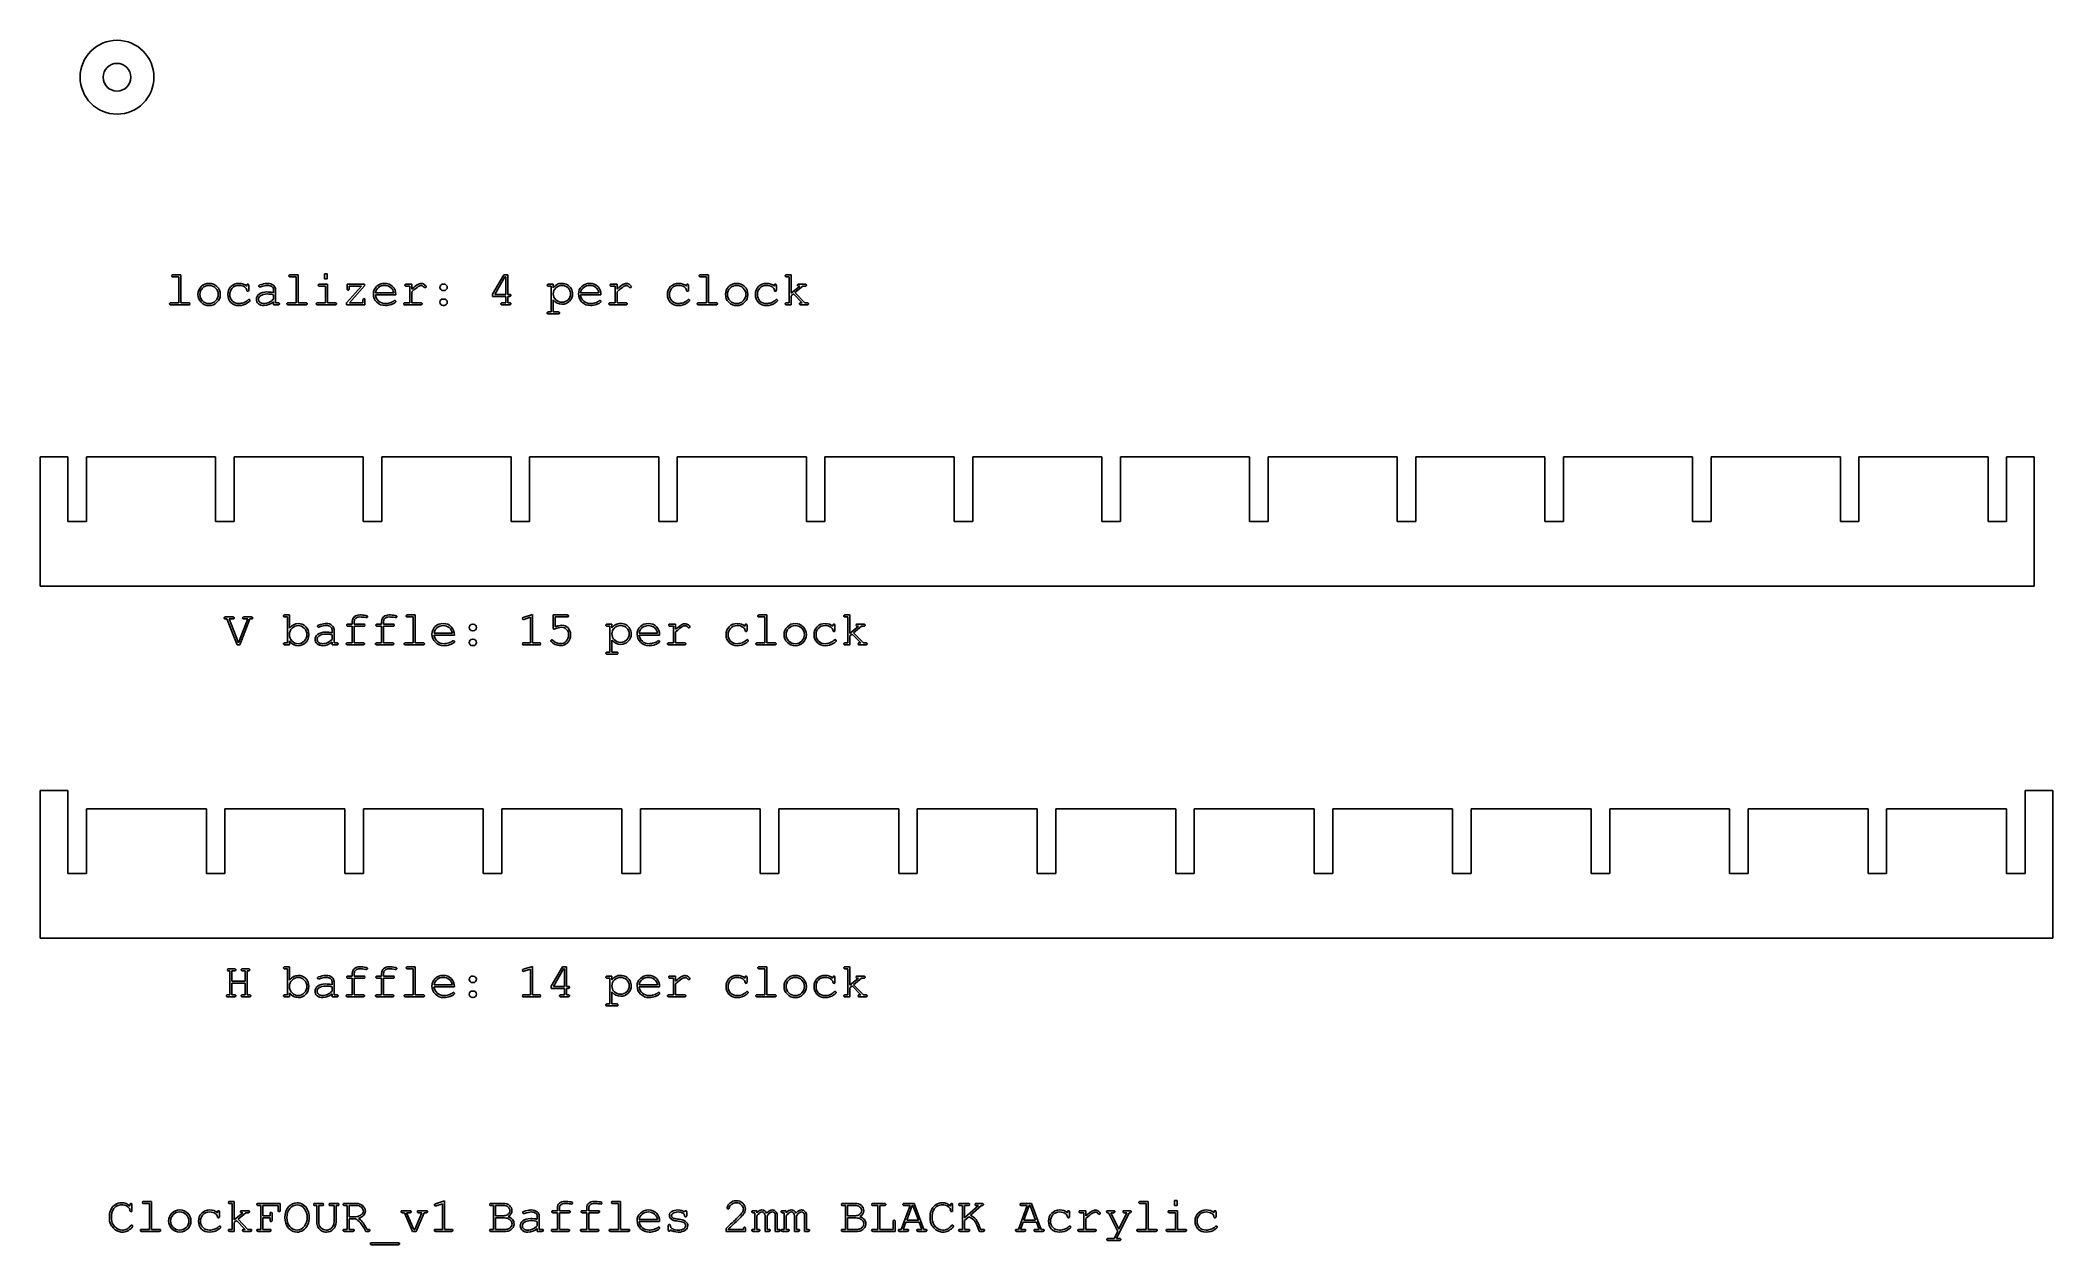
# Model space of a CAD drawing. Extents: x 5 to 223, y 104 to 234.
import ezdxf

# ---------------------------------------------------------------- set-up
doc = ezdxf.new("R2010")
doc.units = 0
doc.layers.add('Layer_1', color=7, linetype='CONTINUOUS')

msp = doc.modelspace()

# ---------------------------------------------------------------- linework, layer by layer
at = {"layer": 'Layer_1', "color": 7}
for p, q in [((19.075478, 209.096791), (19.917804, 209.096791)), ((19.700763, 208.877166), (19.075478, 208.877166)), ((19.700763, 206.071136), (19.700763, 208.877166)), ((19.917804, 209.096791), (19.917804, 206.071136)), ((27.063621, 207.872059), (27.063621, 207.944406)), ((27.063621, 207.872059), (27.063621, 207.872059)), ((27.283245, 207.944406), (27.283245, 207.45348)), ((29.956984, 207.156341), (29.956984, 207.50774)), ((30.176608, 207.50774), (30.176608, 206.071136)), ((32.400763, 208.877166), (31.775478, 208.877166)), ((31.775479, 209.096791), (32.617804, 209.096791)), ((32.400763, 206.071136), (32.400763, 208.877166)), ((32.617804, 209.096791), (32.617804, 206.071136)), ((34.947891, 208.091684), (35.797971, 208.091684)), ((35.580931, 207.872059), (34.947894, 207.872059)), ((35.469826, 208.644622), (35.469826, 209.205311)), ((35.469826, 209.205311), (35.79022, 209.205311)), ((35.79022, 208.644622), (35.469826, 208.644622)), ((35.580931, 206.071136), (35.580931, 207.872059)), ((35.79022, 209.205311), (35.79022, 208.644622)), ((35.797971, 208.091684), (35.797971, 206.071136)), ((37.882599, 206.047881), (39.500071, 207.872059)), ((37.931692, 207.577504), (37.931692, 208.091684)), ((37.931692, 208.091684), (39.807546, 208.091684)), ((39.500071, 207.872059), (38.151317, 207.872059)), ((38.151317, 207.872059), (38.151317, 207.577504)), ((39.807546, 207.897897), (38.182322, 206.071136)), ((39.807546, 208.091684), (39.807546, 207.897897)), ((40.998171, 207.140838), (42.987714, 207.140838)), ((44.731277, 207.872059), (44.330785, 207.872059)), ((44.330786, 208.091684), (44.948317, 208.091684)), ((44.731277, 206.063384), (44.731277, 207.872059)), ((44.948317, 208.091684), (44.948317, 207.543914)), ((44.948318, 207.259694), (44.948318, 206.071136)), ((48.337775, 208.091684), (48.430792, 208.091684)), ((48.337775, 208.091684), (48.337775, 208.091684)), ((48.430792, 207.388885), (48.337775, 207.388885)), ((53.69817, 207.011647), (54.904815, 209.096791)), ((55.023673, 208.877166), (53.925546, 206.978057)), ((54.904815, 209.096791), (55.356984, 209.096791)), ((55.137359, 208.877166), (55.023673, 208.877166)), ((55.137359, 206.978057), (55.137359, 208.877166)), ((55.356984, 209.096791), (55.356984, 206.978057)), ((59.756201, 208.091684), (60.265213, 208.091684)), ((60.04817, 207.872059), (59.756201, 207.872059)), ((60.04817, 205.07378), (60.04817, 207.872059)), ((60.265213, 208.091684), (60.265213, 207.696359)), ((63.22317, 207.140838), (65.212713, 207.140838)), ((66.956265, 207.872059), (66.555774, 207.872059)), ((66.555795, 208.091684), (67.173318, 208.091684)), ((66.956265, 206.063384), (66.956265, 207.872059)), ((67.173318, 208.091684), (67.173318, 207.543914)), ((67.173336, 207.259694), (67.173336, 206.071136)), ((74.688621, 207.872059), (74.688621, 207.944406)), ((74.688628, 207.872059), (74.688621, 207.872059)), ((74.908253, 207.944406), (74.908253, 207.45348)), ((76.225465, 209.096791), (77.067803, 209.096791)), ((76.850764, 208.877166), (76.225479, 208.877166)), ((76.850764, 206.071136), (76.850764, 208.877166)), ((77.067803, 209.096791), (77.067803, 206.071136)), ((84.213621, 207.872059), (84.213621, 207.944406)), ((84.213628, 207.872059), (84.213621, 207.872059)), ((84.433253, 207.944406), (84.433253, 207.45348)), ((85.533436, 209.096791), (86.042449, 209.096791)), ((85.825409, 208.877166), (85.533436, 208.877166)), ((85.825409, 206.071136), (85.825409, 208.877166)), ((86.042449, 209.096791), (86.042449, 207.096913)), ((86.042449, 207.096913), (86.964875, 207.87206)), ((87.298186, 207.87206), (86.450694, 207.164092)), ((86.450694, 207.164092), (87.52298, 206.071136)), ((86.853771, 208.091685), (87.548817, 208.091685)), ((86.964875, 207.87206), (86.853771, 207.87206)), ((87.548817, 207.87206), (87.298186, 207.87206)), ((18.848102, 206.071136), (19.700763, 206.071136)), ((20.770465, 205.854095), (18.848102, 205.854095)), ((19.917804, 206.071136), (20.770465, 206.071136)), ((23.976471, 206.967722), (23.976471, 206.967722)), ((24.196096, 206.967722), (24.196096, 206.967722)), ((29.956984, 206.456125), (29.956984, 206.934132)), ((29.956984, 205.854095), (29.956984, 206.166737)), ((30.465997, 205.854095), (29.956984, 205.854095)), ((30.176608, 206.071136), (30.465996, 206.071136)), ((31.548102, 206.071136), (32.400763, 206.071136)), ((33.470465, 205.854095), (31.548102, 205.854095)), ((32.617804, 206.071136), (33.470465, 206.071136)), ((34.72827, 206.071136), (35.580931, 206.071136)), ((36.650633, 205.854095), (34.72827, 205.854095)), ((35.797971, 206.071136), (36.650632, 206.071136)), ((37.882599, 205.854095), (37.882599, 206.047881)), ((39.866974, 205.854095), (37.882599, 205.854095)), ((38.182322, 206.071136), (39.649933, 206.071136)), ((39.649933, 206.071136), (39.649933, 206.370859)), ((39.869558, 206.370859), (39.866974, 205.854095)), ((43.207339, 206.921213), (40.995587, 206.921213)), ((43.207339, 206.921213), (43.207339, 206.921213)), ((45.909499, 205.854095), (44.206761, 205.854095)), ((44.206762, 206.063384), (44.731277, 206.063384)), ((44.948318, 206.071136), (45.9095, 206.071136)), ((48.337775, 206.476796), (48.430792, 206.476796)), ((48.337775, 206.476796), (48.337775, 206.476796)), ((48.430792, 205.77658), (48.337775, 205.77658)), ((53.69817, 206.761016), (53.69817, 207.011647)), ((55.137359, 206.761016), (53.69817, 206.761016)), ((53.925546, 206.978057), (55.137359, 206.978057)), ((54.7317, 206.071136), (55.137359, 206.071136)), ((55.537853, 205.854095), (54.7317, 205.854095)), ((55.137359, 206.071136), (55.137359, 206.761016)), ((55.356984, 206.978057), (55.537853, 206.978057)), ((55.537853, 206.761016), (55.356984, 206.761016)), ((55.356984, 206.761016), (55.356984, 206.071135)), ((55.356984, 206.071135), (55.537853, 206.071135)), ((59.756201, 205.07378), (60.04817, 205.07378)), ((60.265213, 206.381194), (60.265213, 205.07378)), ((60.265213, 205.07378), (60.792312, 205.07378)), ((62.146235, 207.040069), (62.146235, 207.040069)), ((65.432339, 206.921213), (63.220588, 206.921213)), ((65.432342, 206.921213), (65.432339, 206.921213)), ((66.431751, 206.063384), (66.956265, 206.063384)), ((68.1345, 205.854095), (66.431762, 205.854095)), ((67.173336, 206.071136), (68.134518, 206.071136)), ((75.998104, 206.071136), (76.850764, 206.071136)), ((77.920464, 205.854095), (75.998104, 205.854095)), ((77.067803, 206.071136), (77.920464, 206.071136)), ((81.126469, 206.967722), (81.126469, 206.967722)), ((81.346095, 206.967722), (81.346095, 206.967722)), ((85.533436, 206.071136), (85.825409, 206.071136)), ((86.042449, 205.854095), (85.533436, 205.854095)), ((86.290498, 207.029733), (86.042449, 206.820444)), ((86.042449, 206.820444), (86.042449, 205.854095)), ((87.223256, 206.071136), (86.290498, 207.029733)), ((87.07081, 206.071136), (87.223256, 206.071136)), ((87.773611, 205.854095), (87.07081, 205.854095)), ((87.52298, 206.071136), (87.773611, 206.071136)), ((60.792312, 204.856739), (59.756201, 204.856739)), ((31.181199, 172.266791), (31.690212, 172.266791)), ((31.690212, 172.266791), (31.690212, 170.827602)), ((44.475479, 172.266791), (45.317804, 172.266791)), ((45.317804, 172.266791), (45.317804, 169.241136)), ((57.023033, 171.998073), (58.01522, 172.310716)), ((58.01522, 172.310716), (58.01522, 169.241136)), ((60.267788, 170.827602), (60.267788, 172.266791)), ((60.267788, 172.266791), (61.781907, 172.266791)), ((82.575465, 172.266791), (83.417803, 172.266791)), ((83.417803, 172.266791), (83.417803, 169.241136)), ((91.883436, 172.266791), (92.392449, 172.266791)), ((92.392449, 172.266791), (92.392449, 170.266913)), ((24.756268, 172.047166), (25.565005, 172.047166)), ((24.924217, 171.830125), (24.756268, 171.830125)), ((26.017173, 169.024095), (24.924217, 171.830125)), ((25.565004, 171.830125), (25.149009, 171.830125)), ((25.149009, 171.830125), (26.156699, 169.241136)), ((26.172202, 169.241136), (27.166974, 171.830125)), ((27.39435, 171.830125), (26.31948, 169.024095)), ((26.753562, 172.047166), (27.559715, 172.047166)), ((27.166974, 171.830125), (26.753562, 171.830125)), ((27.559714, 171.830125), (27.39435, 171.830125)), ((31.473171, 172.047166), (31.181199, 172.047166)), ((31.473171, 169.241136), (31.473171, 172.047166)), ((33.573818, 170.137722), (33.573818, 170.137722)), ((36.306984, 170.326341), (36.306984, 170.67774)), ((36.306984, 169.626125), (36.306984, 170.104132)), ((36.526608, 170.67774), (36.526608, 169.241136)), ((38.024709, 171.261684), (38.494965, 171.261684)), ((38.494965, 171.042059), (38.024709, 171.042059)), ((38.494965, 171.261684), (38.494965, 171.58983)), ((38.494965, 169.241136), (38.494965, 171.042059)), ((38.714588, 171.58983), (38.714588, 171.261684)), ((38.714588, 171.261684), (39.73003, 171.261684)), ((38.714589, 171.042059), (38.714589, 169.241136)), ((39.73003, 171.042059), (38.714589, 171.042059)), ((41.199709, 171.261684), (41.669965, 171.261684)), ((41.669965, 171.042059), (41.199709, 171.042059)), ((41.669965, 171.261684), (41.669965, 171.58983)), ((41.669965, 169.241136), (41.669965, 171.042059)), ((41.889588, 171.58983), (41.889588, 171.261684)), ((41.889588, 171.261684), (42.90503, 171.261684)), ((41.889589, 171.042059), (41.889589, 169.241136)), ((42.90503, 171.042059), (41.889589, 171.042059)), ((45.100763, 172.047166), (44.475478, 172.047166)), ((45.100763, 169.241136), (45.100763, 172.047166)), ((49.557339, 170.091213), (47.345587, 170.091213)), ((47.348171, 170.310838), (49.337714, 170.310838)), ((49.557339, 170.091213), (49.557339, 170.091213)), ((51.512775, 171.261684), (51.605792, 171.261684)), ((51.512775, 171.261684), (51.512775, 171.261684)), ((51.605792, 170.558885), (51.512775, 170.558885)), ((57.798179, 172.010992), (57.090212, 171.788784)), ((57.798179, 169.241136), (57.798179, 172.010992)), ((60.484838, 172.047166), (60.484838, 170.985215)), ((61.781907, 172.047166), (60.484838, 172.047166)), ((66.106201, 171.261684), (66.615213, 171.261684)), ((66.39817, 171.042059), (66.106201, 171.042059)), ((66.39817, 168.24378), (66.39817, 171.042059)), ((66.615213, 171.261684), (66.615213, 170.866359)), ((68.496235, 170.210069), (68.496235, 170.210069)), ((71.782339, 170.091213), (69.570588, 170.091213)), ((69.57317, 170.310838), (71.562713, 170.310838)), ((71.782342, 170.091213), (71.782339, 170.091213)), ((73.306265, 171.042059), (72.905774, 171.042059)), ((72.905795, 171.261684), (73.523318, 171.261684)), ((73.306265, 169.233384), (73.306265, 171.042059)), ((73.523318, 171.261684), (73.523318, 170.713914)), ((73.523336, 170.429694), (73.523336, 169.241136)), ((81.038621, 171.042059), (81.038621, 171.114406)), ((81.038628, 171.042059), (81.038621, 171.042059)), ((81.258253, 171.114406), (81.258253, 170.62348)), ((83.200764, 172.047166), (82.575479, 172.047166)), ((83.200764, 169.241136), (83.200764, 172.047166)), ((87.476469, 170.137722), (87.476469, 170.137722)), ((87.696095, 170.137722), (87.696095, 170.137722)), ((90.563621, 171.042059), (90.563621, 171.114406)), ((90.563628, 171.042059), (90.563621, 171.042059)), ((90.783253, 171.114406), (90.783253, 170.62348)), ((92.175409, 172.047166), (91.883436, 172.047166)), ((92.175409, 169.241136), (92.175409, 172.047166)), ((92.392449, 170.266913), (93.314875, 171.04206)), ((92.640498, 170.199733), (92.392449, 169.990444)), ((93.573256, 169.241136), (92.640498, 170.199733)), ((93.648186, 171.04206), (92.800694, 170.334092)), ((92.800694, 170.334092), (93.87298, 169.241136)), ((93.203771, 171.261685), (93.898817, 171.261685)), ((93.314875, 171.04206), (93.203771, 171.04206)), ((93.898817, 171.04206), (93.648186, 171.04206)), ((26.31948, 169.024095), (26.017173, 169.024095)), ((26.156699, 169.241136), (26.172202, 169.241136)), ((31.181199, 169.241136), (31.473171, 169.241136)), ((31.690212, 169.024095), (31.181199, 169.024095)), ((31.690212, 169.450425), (31.690212, 169.024095)), ((36.306984, 169.024095), (36.306984, 169.336737)), ((36.815997, 169.024095), (36.306984, 169.024095)), ((36.526608, 169.241136), (36.815996, 169.241136)), ((37.970449, 169.241136), (38.494965, 169.241136)), ((39.66802, 169.024095), (37.970449, 169.024095)), ((38.714589, 169.241136), (39.66802, 169.241136)), ((41.145449, 169.241136), (41.669965, 169.241136)), ((42.84302, 169.024095), (41.145449, 169.024095)), ((41.889589, 169.241136), (42.84302, 169.241136)), ((44.248102, 169.241136), (45.100763, 169.241136)), ((46.170465, 169.024095), (44.248102, 169.024095)), ((45.317804, 169.241136), (46.170465, 169.241136)), ((51.512775, 169.646796), (51.605792, 169.646796)), ((51.512775, 169.646796), (51.512775, 169.646796)), ((51.605792, 168.94658), (51.512775, 168.94658)), ((57.054039, 169.241136), (57.798179, 169.241136)), ((58.759361, 169.024095), (57.054039, 169.024095)), ((58.01522, 169.241136), (58.759361, 169.241136)), ((66.106201, 168.24378), (66.39817, 168.24378)), ((67.142312, 168.026739), (66.106201, 168.026739)), ((66.615213, 169.551194), (66.615213, 168.24378)), ((66.615213, 168.24378), (67.142312, 168.24378)), ((72.781751, 169.233384), (73.306265, 169.233384)), ((74.4845, 169.024095), (72.781762, 169.024095)), ((73.523336, 169.241136), (74.484518, 169.241136)), ((82.348104, 169.241136), (83.200764, 169.241136)), ((84.270464, 169.024095), (82.348104, 169.024095)), ((83.417803, 169.241136), (84.270464, 169.241136)), ((91.883436, 169.241136), (92.175409, 169.241136)), ((92.392449, 169.024095), (91.883436, 169.024095)), ((92.392449, 169.990444), (92.392449, 169.024095)), ((93.42081, 169.241136), (93.573256, 169.241136)), ((94.123611, 169.024095), (93.42081, 169.024095)), ((93.87298, 169.241136), (94.123611, 169.241136)), ((25.1025, 133.947166), (25.745872, 133.947166)), ((25.236859, 133.730125), (25.1025, 133.730125)), ((25.236859, 131.141136), (25.236859, 133.730125)), ((25.745872, 133.730125), (25.4539, 133.730125)), ((25.4539, 133.730125), (25.4539, 132.603579)), ((26.603701, 133.947166), (27.247072, 133.947166)), ((26.893089, 133.730125), (26.603701, 133.730125)), ((26.893089, 132.603579), (26.893089, 133.730125)), ((27.247072, 133.730125), (27.112714, 133.730125)), ((27.112714, 133.730125), (27.112714, 131.141136)), ((31.181199, 134.166791), (31.690212, 134.166791)), ((31.473171, 133.947166), (31.181199, 133.947166)), ((31.473171, 131.141136), (31.473171, 133.947166)), ((31.690212, 134.166791), (31.690212, 132.727602)), ((38.024709, 133.161684), (38.494965, 133.161684)), ((38.494965, 133.161684), (38.494965, 133.48983)), ((38.714588, 133.48983), (38.714588, 133.161684)), ((38.714588, 133.161684), (39.73003, 133.161684)), ((41.199709, 133.161684), (41.669965, 133.161684)), ((41.669965, 133.161684), (41.669965, 133.48983)), ((41.889588, 133.48983), (41.889588, 133.161684)), ((41.889588, 133.161684), (42.90503, 133.161684)), ((45.100763, 133.947166), (44.475478, 133.947166)), ((44.475479, 134.166791), (45.317804, 134.166791)), ((45.100763, 131.141136), (45.100763, 133.947166)), ((45.317804, 134.166791), (45.317804, 131.141136)), ((51.512775, 133.161684), (51.605792, 133.161684)), ((51.512775, 133.161684), (51.512775, 133.161684)), ((57.023033, 133.898073), (58.01522, 134.210716)), ((57.798179, 133.910992), (57.090212, 133.688784)), ((57.798179, 131.141136), (57.798179, 133.910992)), ((58.01522, 134.210716), (58.01522, 131.141136)), ((60.04817, 132.081647), (61.254815, 134.166791)), ((61.373673, 133.947166), (60.275546, 132.048057)), ((61.254815, 134.166791), (61.706984, 134.166791)), ((61.487359, 133.947166), (61.373673, 133.947166)), ((61.487359, 132.048057), (61.487359, 133.947166)), ((61.706984, 134.166791), (61.706984, 132.048057)), ((66.106201, 133.161684), (66.615213, 133.161684)), ((66.615213, 133.161684), (66.615213, 132.766359)), ((72.905795, 133.161684), (73.523318, 133.161684)), ((73.523318, 133.161684), (73.523318, 132.613914)), ((81.038621, 132.942059), (81.038621, 133.014406)), ((81.258253, 133.014406), (81.258253, 132.52348)), ((82.575465, 134.166791), (83.417803, 134.166791)), ((83.200764, 133.947166), (82.575479, 133.947166)), ((83.200764, 131.141136), (83.200764, 133.947166)), ((83.417803, 134.166791), (83.417803, 131.141136)), ((90.563621, 132.942059), (90.563621, 133.014406)), ((90.783253, 133.014406), (90.783253, 132.52348)), ((91.883436, 134.166791), (92.392449, 134.166791)), ((92.175409, 133.947166), (91.883436, 133.947166)), ((92.175409, 131.141136), (92.175409, 133.947166)), ((92.392449, 134.166791), (92.392449, 132.166913)), ((93.203771, 133.161685), (93.898817, 133.161685)), ((24.991396, 131.141136), (25.236859, 131.141136)), ((25.745872, 130.924095), (24.991396, 130.924095)), ((25.4539, 132.603579), (26.893089, 132.603579)), ((26.893089, 132.386538), (25.4539, 132.386538)), ((25.4539, 132.386538), (25.4539, 131.141136)), ((25.4539, 131.141136), (25.745872, 131.141136)), ((26.603701, 131.141136), (26.893089, 131.141136)), ((27.358177, 130.924095), (26.603701, 130.924095)), ((26.893089, 131.141136), (26.893089, 132.386538)), ((27.112714, 131.141136), (27.358177, 131.141136)), ((31.181199, 131.141136), (31.473171, 131.141136)), ((31.690212, 130.924095), (31.181199, 130.924095)), ((31.690212, 131.350425), (31.690212, 130.924095)), ((33.573818, 132.037722), (33.573818, 132.037722)), ((36.306984, 132.226341), (36.306984, 132.57774)), ((36.306984, 131.526125), (36.306984, 132.004132)), ((36.306984, 130.924095), (36.306984, 131.236737)), ((36.815997, 130.924095), (36.306984, 130.924095)), ((36.526608, 132.57774), (36.526608, 131.141136)), ((36.526608, 131.141136), (36.815996, 131.141136)), ((37.970449, 131.141136), (38.494965, 131.141136)), ((39.66802, 130.924095), (37.970449, 130.924095)), ((38.494965, 132.942059), (38.024709, 132.942059)), ((38.494965, 131.141136), (38.494965, 132.942059)), ((38.714589, 132.942059), (38.714589, 131.141136)), ((39.73003, 132.942059), (38.714589, 132.942059)), ((38.714589, 131.141136), (39.66802, 131.141136)), ((41.145449, 131.141136), (41.669965, 131.141136)), ((42.84302, 130.924095), (41.145449, 130.924095)), ((41.669965, 132.942059), (41.199709, 132.942059)), ((41.669965, 131.141136), (41.669965, 132.942059)), ((41.889589, 132.942059), (41.889589, 131.141136)), ((42.90503, 132.942059), (41.889589, 132.942059)), ((41.889589, 131.141136), (42.84302, 131.141136)), ((44.248102, 131.141136), (45.100763, 131.141136)), ((46.170465, 130.924095), (44.248102, 130.924095)), ((45.317804, 131.141136), (46.170465, 131.141136)), ((49.557339, 131.991213), (47.345587, 131.991213)), ((47.348171, 132.210838), (49.337714, 132.210838)), ((49.557339, 131.991213), (49.557339, 131.991213)), ((51.605792, 132.458885), (51.512775, 132.458885)), ((51.512775, 131.546796), (51.605792, 131.546796)), ((51.512775, 131.546796), (51.512775, 131.546796)), ((51.605792, 130.84658), (51.512775, 130.84658)), ((57.054039, 131.141136), (57.798179, 131.141136)), ((58.759361, 130.924095), (57.054039, 130.924095)), ((58.01522, 131.141136), (58.759361, 131.141136)), ((60.04817, 131.831016), (60.04817, 132.081647)), ((61.487359, 131.831016), (60.04817, 131.831016)), ((60.275546, 132.048057), (61.487359, 132.048057)), ((61.0817, 131.141136), (61.487359, 131.141136)), ((61.887853, 130.924095), (61.0817, 130.924095)), ((61.487359, 131.141136), (61.487359, 131.831016)), ((61.706984, 132.048057), (61.887853, 132.048057)), ((61.887853, 131.831016), (61.706984, 131.831016)), ((61.706984, 131.831016), (61.706984, 131.141135)), ((61.706984, 131.141135), (61.887853, 131.141135)), ((66.39817, 132.942059), (66.106201, 132.942059)), ((66.39817, 130.14378), (66.39817, 132.942059)), ((66.615213, 131.451194), (66.615213, 130.14378)), ((68.496235, 132.110069), (68.496235, 132.110069)), ((71.782339, 131.991213), (69.570588, 131.991213)), ((69.57317, 132.210838), (71.562713, 132.210838)), ((71.782342, 131.991213), (71.782339, 131.991213)), ((72.781751, 131.133384), (73.306265, 131.133384)), ((74.4845, 130.924095), (72.781762, 130.924095)), ((73.306265, 132.942059), (72.905774, 132.942059)), ((73.306265, 131.133384), (73.306265, 132.942059)), ((73.523336, 132.329694), (73.523336, 131.141136)), ((73.523336, 131.141136), (74.484518, 131.141136)), ((81.038628, 132.942059), (81.038621, 132.942059)), ((82.348104, 131.141136), (83.200764, 131.141136)), ((84.270464, 130.924095), (82.348104, 130.924095)), ((83.417803, 131.141136), (84.270464, 131.141136)), ((87.476469, 132.037722), (87.476469, 132.037722)), ((87.696095, 132.037722), (87.696095, 132.037722)), ((90.563628, 132.942059), (90.563621, 132.942059)), ((91.883436, 131.141136), (92.175409, 131.141136)), ((92.392449, 130.924095), (91.883436, 130.924095)), ((92.392449, 132.166913), (93.314875, 132.94206)), ((92.640498, 132.099733), (92.392449, 131.890444)), ((92.392449, 131.890444), (92.392449, 130.924095)), ((93.573256, 131.141136), (92.640498, 132.099733)), ((93.648186, 132.94206), (92.800694, 132.234092)), ((92.800694, 132.234092), (93.87298, 131.141136)), ((93.314875, 132.94206), (93.203771, 132.94206)), ((93.42081, 131.141136), (93.573256, 131.141136)), ((94.123611, 130.924095), (93.42081, 130.924095)), ((93.898817, 132.94206), (93.648186, 132.94206)), ((93.87298, 131.141136), (94.123611, 131.141136)), ((66.106201, 130.14378), (66.39817, 130.14378)), ((67.142312, 129.926739), (66.106201, 129.926739)), ((66.615213, 130.14378), (67.142312, 130.14378)), ((12.198379, 106.826341), (12.198379, 107.268174)), ((12.41542, 107.237168), (12.41542, 106.857347)), ((14.412714, 108.250026), (14.412714, 108.402472)), ((14.412714, 108.250026), (14.412714, 108.250026)), ((14.629755, 108.402472), (14.629755, 107.800441)), ((15.900475, 108.766791), (16.742804, 108.766791)), ((16.525763, 108.547166), (15.900478, 108.547166)), ((16.525763, 105.741136), (16.525763, 108.547166)), ((16.742804, 108.766791), (16.742804, 105.741136)), ((23.888621, 107.542059), (23.888621, 107.614406)), ((23.888621, 107.542059), (23.888621, 107.542059)), ((24.108245, 107.614406), (24.108245, 107.12348)), ((25.208437, 108.766791), (25.71745, 108.766791)), ((25.500409, 108.547166), (25.208437, 108.547166)), ((25.500409, 105.741136), (25.500409, 108.547166)), ((25.71745, 108.766791), (25.71745, 106.766913)), ((25.71745, 106.766913), (26.639874, 107.54206)), ((26.973187, 107.54206), (26.125694, 106.834092)), ((26.125694, 106.834092), (27.19798, 105.741136)), ((26.52877, 107.761685), (27.223818, 107.761685)), ((26.639874, 107.54206), (26.52877, 107.54206)), ((27.223818, 107.54206), (26.973187, 107.54206)), ((28.592727, 108.330125), (28.300755, 108.330125)), ((28.300757, 108.547166), (30.690791, 108.547166)), ((28.592727, 105.741136), (28.592727, 108.330125)), ((28.809768, 106.983954), (28.809768, 105.741136)), ((29.5875, 106.983954), (28.809768, 106.983954)), ((30.471167, 108.330125), (28.809769, 108.330125)), ((28.809769, 108.330125), (28.809769, 107.200995)), ((28.809769, 107.200995), (29.5875, 107.200995)), ((29.5875, 107.200995), (29.5875, 107.446458)), ((29.5875, 106.738491), (29.5875, 106.983954)), ((29.807124, 107.446458), (29.807124, 106.738491)), ((30.471167, 107.800441), (30.471167, 108.330125)), ((30.690791, 108.547166), (30.690791, 107.800441)), ((33.615159, 107.027879), (33.615159, 107.027879)), ((33.834784, 107.027879), (33.834784, 107.027879)), ((34.454383, 108.547166), (35.255367, 108.547166)), ((34.637836, 108.330125), (34.454384, 108.330125)), ((34.637836, 106.516282), (34.637836, 108.330125)), ((35.255367, 108.330125), (34.854875, 108.330125)), ((34.854875, 108.330125), (34.854875, 106.516282)), ((36.11578, 108.547166), (36.916765, 108.547166)), ((36.516272, 108.330125), (36.11578, 108.330125)), ((36.516272, 106.516282), (36.516272, 108.330125)), ((36.733315, 108.330125), (36.733315, 106.516282)), ((36.916765, 108.330125), (36.733315, 108.330125)), ((37.642303, 108.547166), (38.954885, 108.547166)), ((37.934275, 108.330125), (37.642303, 108.330125)), ((37.934275, 105.741136), (37.934275, 108.330125)), ((38.949717, 108.330125), (38.151317, 108.330125)), ((38.151317, 108.330125), (38.151317, 107.089891)), ((38.151317, 107.089891), (38.743012, 107.089891)), ((38.151317, 106.872849), (38.151317, 105.741136)), ((38.841197, 106.872849), (38.151317, 106.872849)), ((43.917373, 107.761684), (44.731276, 107.761684)), ((44.139581, 107.542059), (43.917373, 107.542059)), ((45.031, 105.524095), (44.139581, 107.542059)), ((44.731276, 107.542059), (44.372125, 107.542059)), ((44.372125, 107.542059), (45.167942, 105.741136)), ((45.263544, 105.741136), (46.043858, 107.542059)), ((46.278986, 107.542059), (45.397902, 105.524095)), ((45.682123, 107.761684), (46.498611, 107.761684)), ((46.043858, 107.542059), (45.682123, 107.542059)), ((46.498611, 107.542059), (46.278986, 107.542059)), ((47.498037, 108.498073), (48.490221, 108.810716)), ((48.273178, 108.510992), (47.565213, 108.288784)), ((48.273178, 105.741136), (48.273178, 108.510992)), ((48.490221, 108.810716), (48.490221, 105.741136)), ((53.514719, 108.547166), (54.878977, 108.547166)), ((53.806692, 108.330125), (53.514719, 108.330125)), ((53.806692, 105.741136), (53.806692, 108.330125)), ((54.884145, 108.330125), (54.023731, 108.330125)), ((54.023731, 108.330125), (54.023731, 107.203579)), ((54.023731, 107.203579), (54.791129, 107.203579)), ((54.804047, 106.983954), (54.023731, 106.983954)), ((54.023731, 106.983954), (54.023731, 105.741136)), ((58.531984, 106.826341), (58.531984, 107.17774)), ((58.751602, 107.17774), (58.751602, 105.741136)), ((60.249708, 107.761684), (60.719965, 107.761684)), ((60.719965, 107.542059), (60.249708, 107.542059)), ((60.719965, 107.761684), (60.719965, 108.08983)), ((60.719965, 105.741136), (60.719965, 107.542059)), ((60.939587, 108.08983), (60.939587, 107.761684)), ((60.939587, 107.761684), (61.955029, 107.761684)), ((60.93959, 107.542059), (60.93959, 105.741136)), ((61.955029, 107.542059), (60.93959, 107.542059)), ((63.424708, 107.761684), (63.894965, 107.761684)), ((63.894965, 107.542059), (63.424708, 107.542059)), ((63.894965, 107.761684), (63.894965, 108.08983)), ((63.894965, 105.741136), (63.894965, 107.542059)), ((64.114587, 108.08983), (64.114587, 107.761684)), ((64.114587, 107.761684), (65.130029, 107.761684)), ((64.11459, 107.542059), (64.11459, 105.741136)), ((65.130029, 107.542059), (64.11459, 107.542059)), ((66.700465, 108.766791), (67.542803, 108.766791)), ((67.325764, 108.547166), (66.700479, 108.547166)), ((67.325764, 105.741136), (67.325764, 108.547166)), ((67.542803, 108.766791), (67.542803, 105.741136)), ((74.499969, 107.619574), (74.500001, 107.619574)), ((74.719633, 107.614406), (74.719633, 107.242336)), ((81.919186, 107.761684), (82.31968, 107.761684)), ((82.102637, 107.542059), (81.919186, 107.542059)), ((82.102637, 105.741136), (82.102637, 107.542059)), ((82.31968, 107.761684), (82.31968, 107.542059)), ((82.31968, 107.180324), (82.31968, 105.741136)), ((83.211097, 105.524095), (83.211097, 107.221665)), ((83.430722, 107.180324), (83.430722, 105.741136)), ((84.314392, 105.524095), (84.314392, 107.237168)), ((84.531431, 107.257839), (84.531431, 105.741136)), ((85.094186, 107.761684), (85.49468, 107.761684)), ((85.277637, 107.542059), (85.094186, 107.542059)), ((85.277637, 105.741136), (85.277637, 107.542059)), ((85.49468, 107.761684), (85.49468, 107.542059)), ((85.49468, 107.180324), (85.49468, 105.741136)), ((86.386097, 105.524095), (86.386097, 107.221665)), ((86.605722, 107.180324), (86.605722, 105.741136)), ((87.489392, 105.524095), (87.489392, 107.237168)), ((87.706431, 107.257839), (87.706431, 105.741136)), ((91.614719, 108.547166), (92.978977, 108.547166)), ((91.906692, 108.330125), (91.614719, 108.330125)), ((91.906692, 105.741136), (91.906692, 108.330125)), ((92.984145, 108.330125), (92.123731, 108.330125)), ((92.123731, 108.330125), (92.123731, 107.203579)), ((92.123731, 107.203579), (92.891129, 107.203579)), ((92.904047, 106.983954), (92.123731, 106.983954)), ((92.123731, 106.983954), (92.123731, 105.741136)), ((94.895665, 108.547166), (96.148816, 108.547166)), ((95.412428, 108.330125), (94.895665, 108.330125)), ((95.412428, 105.741136), (95.412428, 108.330125)), ((95.632046, 108.330125), (95.632046, 105.741136)), ((96.148816, 108.330125), (95.632046, 108.330125)), ((97.9518, 105.741136), (98.910399, 108.330125)), ((98.26961, 108.547166), (99.362569, 108.547166)), ((98.910399, 108.330125), (98.26961, 108.330125)), ((99.135189, 108.330125), (98.553833, 106.75141)), ((99.215291, 108.330125), (99.135189, 108.330125)), ((99.814735, 106.75141), (99.215291, 108.330125)), ((99.362569, 108.547166), (100.421936, 105.741136)), ((101.098373, 106.826341), (101.098373, 107.268174)), ((101.315402, 107.237168), (101.315402, 106.857347)), ((103.312706, 108.250027), (103.312713, 108.250026)), ((103.312713, 108.250026), (103.312713, 108.402472)), ((103.529735, 108.402472), (103.529735, 107.800441)), ((104.319887, 108.547166), (105.229394, 108.547166)), ((104.61186, 108.330125), (104.319887, 108.330125)), ((104.61186, 105.741136), (104.61186, 108.330125)), ((105.229394, 108.330125), (104.828899, 108.330125)), ((104.828899, 108.330125), (104.828899, 106.994289)), ((104.828899, 106.994289), (106.327517, 108.330125)), ((105.265568, 107.100226), (104.828899, 106.707485)), ((106.640159, 108.330125), (105.446433, 107.263007)), ((106.089805, 108.547166), (106.728008, 108.547166)), ((106.327517, 108.330125), (106.089805, 108.330125)), ((106.728008, 108.330125), (106.640159, 108.330125)), ((110.6518, 105.741136), (111.610399, 108.330125)), ((110.96961, 108.547166), (112.062569, 108.547166)), ((111.610399, 108.330125), (110.96961, 108.330125)), ((111.835189, 108.330125), (111.253833, 106.75141)), ((111.915291, 108.330125), (111.835189, 108.330125)), ((112.514735, 106.75141), (111.915291, 108.330125)), ((112.062569, 108.547166), (113.121936, 105.741136)), ((115.963621, 107.542059), (115.963621, 107.614406)), ((115.963628, 107.542059), (115.963621, 107.542059)), ((116.183253, 107.614406), (116.183253, 107.12348)), ((117.7563, 107.542059), (117.355809, 107.542059)), ((117.35583, 107.761684), (117.973318, 107.761684)), ((117.7563, 105.733384), (117.7563, 107.542059)), ((117.973318, 107.761684), (117.973318, 107.213914)), ((117.973336, 106.929694), (117.973336, 105.741136)), ((120.349915, 107.761684), (120.944197, 107.761684)), ((120.414512, 107.542059), (120.349915, 107.542059)), ((121.422204, 105.524095), (120.414512, 107.542059)), ((120.944197, 107.542059), (120.652224, 107.542059)), ((120.652224, 107.542059), (121.538476, 105.761806)), ((122.646929, 107.542059), (121.272334, 104.74378)), ((121.538476, 105.761806), (122.411806, 107.542059)), ((122.119833, 107.761684), (122.711529, 107.761684)), ((122.411806, 107.542059), (122.119833, 107.542059)), ((123.850465, 108.766791), (124.692803, 108.766791)), ((124.475764, 108.547166), (123.850479, 108.547166)), ((124.475764, 105.741136), (124.475764, 108.547166)), ((124.692803, 108.766791), (124.692803, 105.741136)), ((127.022879, 107.761684), (127.872982, 107.761684)), ((127.655932, 107.542059), (127.022894, 107.542059)), ((127.544825, 108.314622), (127.544825, 108.875311)), ((127.544825, 108.875311), (127.865221, 108.875311)), ((127.865221, 108.314622), (127.544825, 108.314622)), ((127.655932, 105.741136), (127.655932, 107.542059)), ((127.865221, 108.875311), (127.865221, 108.314622)), ((127.872982, 107.761684), (127.872982, 105.741136)), ((131.838621, 107.542059), (131.838621, 107.614406)), ((131.838628, 107.542059), (131.838621, 107.542059)), ((132.058253, 107.614406), (132.058253, 107.12348)), ((15.673102, 105.741136), (16.525763, 105.741136)), ((17.595465, 105.524095), (15.673102, 105.524095)), ((16.742804, 105.741136), (17.595465, 105.741136)), ((20.801471, 106.637722), (20.801471, 106.637722)), ((21.021096, 106.637722), (21.021096, 106.637722)), ((25.208437, 105.741136), (25.500409, 105.741136)), ((25.71745, 105.524095), (25.208437, 105.524095)), ((25.965497, 106.699733), (25.71745, 106.490444)), ((25.71745, 106.490444), (25.71745, 105.524095)), ((26.898256, 105.741136), (25.965497, 106.699733)), ((26.745811, 105.741136), (26.898256, 105.741136)), ((27.448611, 105.524095), (26.745811, 105.524095)), ((27.19798, 105.741136), (27.448611, 105.741136)), ((28.300755, 105.741136), (28.592727, 105.741136)), ((29.553908, 105.524095), (28.300755, 105.524095)), ((28.809768, 105.741136), (29.553908, 105.741136)), ((37.642303, 105.741136), (37.934275, 105.741136)), ((38.551809, 105.524095), (37.642303, 105.524095)), ((38.151317, 105.741136), (38.551809, 105.741136)), ((40.262299, 105.524095), (39.972911, 105.524095)), ((40.096934, 105.741136), (40.262299, 105.741136)), ((45.397902, 105.524095), (45.031, 105.524095)), ((45.167942, 105.741136), (45.263544, 105.741136)), ((47.529039, 105.741136), (48.273178, 105.741136)), ((49.23436, 105.524095), (47.529039, 105.524095)), ((48.490221, 105.741136), (49.23436, 105.741136)), ((53.514719, 105.741136), (53.806692, 105.741136)), ((55.137359, 105.524095), (53.514719, 105.524095)), ((54.023731, 105.741136), (55.121858, 105.741136)), ((58.531984, 106.126125), (58.531984, 106.604132)), ((58.531984, 105.524095), (58.531984, 105.836737)), ((59.040997, 105.524095), (58.531984, 105.524095)), ((58.751602, 105.741136), (59.04099, 105.741136)), ((60.195448, 105.741136), (60.719965, 105.741136)), ((61.893018, 105.524095), (60.195448, 105.524095)), ((60.93959, 105.741136), (61.893018, 105.741136)), ((63.370448, 105.741136), (63.894965, 105.741136)), ((65.068018, 105.524095), (63.370448, 105.524095)), ((64.11459, 105.741136), (65.068018, 105.741136)), ((66.473104, 105.741136), (67.325764, 105.741136)), ((68.395464, 105.524095), (66.473104, 105.524095)), ((67.542803, 105.741136), (68.395464, 105.741136)), ((71.782339, 106.591213), (69.570588, 106.591213)), ((69.57317, 106.810838), (71.562713, 106.810838)), ((71.782342, 106.591213), (71.782339, 106.591213)), ((72.73008, 105.668789), (72.73008, 106.11579)), ((78.987073, 105.524095), (78.987073, 105.844488)), ((81.085138, 105.524095), (78.987073, 105.524095)), ((79.198959, 105.756639), (79.198941, 105.741136)), ((79.198941, 105.741136), (80.865506, 105.741136)), ((80.865506, 105.741136), (80.865506, 105.826402)), ((81.085138, 105.826402), (81.085138, 105.524095)), ((81.919186, 105.741136), (82.102637, 105.741136)), ((82.503132, 105.524095), (81.919186, 105.524095)), ((82.31968, 105.741136), (82.503132, 105.741136)), ((83.611591, 105.524095), (83.211097, 105.524095)), ((83.430722, 105.741136), (83.611591, 105.741136)), ((84.714883, 105.524095), (84.314392, 105.524095)), ((84.531431, 105.741136), (84.714883, 105.741136)), ((85.094186, 105.741136), (85.277637, 105.741136)), ((85.678132, 105.524095), (85.094186, 105.524095)), ((85.49468, 105.741136), (85.678132, 105.741136)), ((86.786591, 105.524095), (86.386097, 105.524095)), ((86.605722, 105.741136), (86.786591, 105.741136)), ((87.889883, 105.524095), (87.489392, 105.524095)), ((87.706431, 105.741136), (87.889883, 105.741136)), ((91.614719, 105.741136), (91.906692, 105.741136)), ((93.237359, 105.524095), (91.614719, 105.524095)), ((92.123731, 105.741136), (93.221858, 105.741136)), ((94.895665, 105.741136), (95.412428, 105.741136)), ((97.293449, 105.524095), (94.895665, 105.524095)), ((95.632046, 105.741136), (97.073817, 105.741136)), ((97.073817, 105.741136), (97.073817, 106.604132)), ((97.293449, 106.604132), (97.293449, 105.524095)), ((97.783853, 105.741136), (97.9518, 105.741136)), ((98.595171, 105.524095), (97.783853, 105.524095)), ((98.471149, 106.534369), (98.179176, 105.741136)), ((98.179176, 105.741136), (98.595171, 105.741136)), ((99.897419, 106.534369), (98.471149, 106.534369)), ((98.553833, 106.75141), (99.814735, 106.75141)), ((99.781147, 105.741136), (100.194556, 105.741136)), ((100.589883, 105.524095), (99.781147, 105.524095)), ((100.194556, 105.741136), (99.897419, 106.534369)), ((100.421936, 105.741136), (100.589883, 105.741136)), ((104.319887, 105.741136), (104.61186, 105.741136)), ((105.229394, 105.524095), (104.319887, 105.524095)), ((104.828899, 106.707485), (104.828899, 105.741136)), ((104.828899, 105.741136), (105.229394, 105.741136)), ((106.839112, 105.524095), (106.420534, 105.524095)), ((106.567811, 105.741136), (106.839112, 105.741136)), ((110.483853, 105.741136), (110.6518, 105.741136)), ((111.295171, 105.524095), (110.483853, 105.524095)), ((111.171149, 106.534369), (110.879176, 105.741136)), ((110.879176, 105.741136), (111.295171, 105.741136)), ((112.597419, 106.534369), (111.171149, 106.534369)), ((111.253833, 106.75141), (112.514735, 106.75141)), ((112.481147, 105.741136), (112.894556, 105.741136)), ((113.289883, 105.524095), (112.481147, 105.524095)), ((112.894556, 105.741136), (112.597419, 106.534369)), ((113.121936, 105.741136), (113.289883, 105.741136)), ((118.9345, 105.524095), (117.231762, 105.524095)), ((117.231786, 105.733384), (117.7563, 105.733384)), ((117.973336, 105.741136), (118.934518, 105.741136)), ((120.360244, 104.74378), (121.03979, 104.74378)), ((121.03979, 104.74378), (121.422204, 105.524095)), ((121.272334, 104.74378), (121.610813, 104.74378)), ((123.623104, 105.741136), (124.475764, 105.741136)), ((125.545464, 105.524095), (123.623104, 105.524095)), ((124.692803, 105.741136), (125.545464, 105.741136)), ((126.803268, 105.741136), (127.655932, 105.741136)), ((128.725632, 105.524095), (126.803268, 105.524095)), ((127.872982, 105.741136), (128.725643, 105.741136)), ((40.589925, 104.291612), (43.476054, 104.291612)), ((43.476056, 104.074571), (40.589927, 104.074571)), ((43.476054, 104.074571), (43.476056, 104.074571)), ((121.610813, 104.526739), (120.360244, 104.526739))]:
    msp.add_line(p, q, dxfattribs=at)
at = {"layer": 'Layer_1', "color": 1}
for p, q in [((4.695234, 175.374095), (4.695234, 189.374081)), ((4.695234, 189.374081), (7.689589, 189.374081)), ((7.689589, 189.374081), (7.689589, 182.368443)), ((9.700878, 182.368443), (9.700878, 189.374081)), ((9.700878, 189.374081), (23.689591, 189.374081)), ((23.689591, 189.374081), (23.689591, 182.368443)), ((25.700879, 182.368443), (25.700879, 189.374081)), ((25.700879, 189.374081), (39.68959, 189.374081)), ((39.68959, 189.374081), (39.68959, 182.368443)), ((41.700879, 182.368443), (41.700879, 189.374081)), ((41.700879, 189.374081), (55.689572, 189.374081)), ((55.689572, 189.374081), (55.689572, 182.368443)), ((57.700864, 182.368443), (57.700864, 189.374081)), ((57.700864, 189.374081), (71.689597, 189.374081)), ((71.689597, 189.374081), (71.689597, 182.368443)), ((73.700889, 182.368443), (73.700889, 189.374081)), ((73.700889, 189.374081), (87.689586, 189.374081)), ((87.689586, 189.374081), (87.689586, 182.368443)), ((89.700878, 182.368443), (89.700878, 189.374081)), ((89.700878, 189.374081), (103.689575, 189.374081)), ((103.689575, 189.374081), (103.689575, 182.368443)), ((105.700867, 182.368443), (105.700867, 189.374081)), ((105.700867, 189.374081), (119.6896, 189.374081)), ((119.6896, 189.374081), (119.6896, 182.368443)), ((121.700892, 182.368443), (121.700892, 189.374081)), ((121.700892, 189.374081), (135.689589, 189.374081)), ((135.689589, 189.374081), (135.689589, 182.368443)), ((137.700881, 182.368443), (137.700881, 189.374081)), ((137.700881, 189.374081), (151.689578, 189.374081)), ((151.689578, 189.374081), (151.689578, 182.368443)), ((153.70087, 182.368443), (153.70087, 189.374081)), ((153.70087, 189.374081), (167.689602, 189.374081)), ((167.689602, 189.374081), (167.689602, 182.368443)), ((169.700894, 182.368443), (169.700894, 189.374081)), ((169.700894, 189.374081), (183.689592, 189.374081)), ((183.689592, 189.374081), (183.689592, 182.368443)), ((185.700884, 182.368443), (185.700884, 189.374081)), ((185.700884, 189.374081), (199.689581, 189.374081)), ((199.689581, 189.374081), (199.689581, 182.368443)), ((201.700873, 182.368443), (201.700873, 189.374081)), ((201.700873, 189.374081), (215.689605, 189.374081)), ((215.689605, 189.374081), (215.689605, 182.368443)), ((217.700862, 182.368443), (217.700862, 189.374081)), ((217.700862, 189.374081), (220.69524, 189.374081)), ((220.69524, 189.374081), (220.69524, 175.374095)), ((7.689589, 182.368443), (8.695233, 182.368443)), ((8.695233, 182.368443), (9.700878, 182.368443)), ((23.689591, 182.368443), (24.695233, 182.368443)), ((24.695233, 182.368443), (25.700879, 182.368443)), ((39.68959, 182.368443), (40.695233, 182.368443)), ((40.695233, 182.368443), (41.700879, 182.368443)), ((55.689572, 182.368443), (56.695236, 182.368443)), ((56.695236, 182.368443), (57.700864, 182.368443)), ((71.689597, 182.368443), (72.695225, 182.368443)), ((72.695225, 182.368443), (73.700889, 182.368443)), ((87.689586, 182.368443), (88.69525, 182.368443)), ((88.69525, 182.368443), (89.700878, 182.368443)), ((103.689575, 182.368443), (104.695239, 182.368443)), ((104.695239, 182.368443), (105.700867, 182.368443)), ((119.6896, 182.368443), (120.695228, 182.368443)), ((120.695228, 182.368443), (121.700892, 182.368443)), ((135.689589, 182.368443), (136.695217, 182.368443)), ((136.695217, 182.368443), (137.700881, 182.368443)), ((151.689578, 182.368443), (152.695242, 182.368443)), ((152.695242, 182.368443), (153.70087, 182.368443)), ((167.689602, 182.368443), (168.695231, 182.368443)), ((168.695231, 182.368443), (169.700894, 182.368443)), ((183.689592, 182.368443), (184.69522, 182.368443)), ((184.69522, 182.368443), (185.700884, 182.368443)), ((199.689581, 182.368443), (200.695244, 182.368443)), ((200.695244, 182.368443), (201.700873, 182.368443)), ((215.689605, 182.368443), (216.695234, 182.368443)), ((216.695234, 182.368443), (217.700862, 182.368443)), ((8.695233, 175.374095), (4.695234, 175.374095)), ((216.695234, 175.374095), (8.695233, 175.374095)), ((220.69524, 175.374095), (216.695234, 175.374095)), ((4.695234, 137.274095), (4.695234, 153.274094)), ((4.695234, 153.274094), (7.689589, 153.274094)), ((7.689589, 153.274094), (7.689589, 144.26845)), ((219.700865, 144.26845), (219.700865, 153.274094)), ((219.700865, 153.274094), (222.695243, 153.274094)), ((222.695243, 153.274094), (222.695243, 137.274095)), ((9.700878, 144.26845), (9.700878, 151.274095)), ((9.700878, 151.274095), (22.689589, 151.274095)), ((22.689589, 151.274095), (22.689589, 144.26845)), ((24.700877, 144.26845), (24.700877, 151.274095)), ((24.700877, 151.274095), (37.689587, 151.274095)), ((37.689587, 151.274095), (37.689587, 144.26845)), ((39.700879, 144.26845), (39.700879, 151.274095)), ((39.700879, 151.274095), (52.689585, 151.274095)), ((52.689585, 151.274095), (52.689585, 144.26845)), ((54.700877, 144.26845), (54.700877, 151.274095)), ((54.700877, 151.274095), (67.689591, 151.274095)), ((67.689591, 151.274095), (67.689591, 144.26845)), ((69.700883, 144.26845), (69.700883, 151.274095)), ((69.700883, 151.274095), (82.689596, 151.274095)), ((82.689596, 151.274095), (82.689596, 144.26845)), ((84.700888, 144.26845), (84.700888, 151.274095)), ((84.700888, 151.274095), (97.689601, 151.274095)), ((97.689601, 151.274095), (97.689601, 144.26845)), ((99.700893, 144.26845), (99.700893, 151.274095)), ((99.700893, 151.274095), (112.689571, 151.274095)), ((112.689571, 151.274095), (112.689571, 144.26845)), ((114.700863, 144.26845), (114.700863, 151.274095)), ((114.700863, 151.274095), (127.689577, 151.274095)), ((127.689577, 151.274095), (127.689577, 144.26845)), ((129.700869, 144.26845), (129.700869, 151.274095)), ((129.700869, 151.274095), (142.689582, 151.274095)), ((142.689582, 151.274095), (142.689582, 144.26845)), ((144.700874, 144.26845), (144.700874, 151.274095)), ((144.700874, 151.274095), (157.689587, 151.274095)), ((157.689587, 151.274095), (157.689587, 144.26845)), ((159.700879, 144.26845), (159.700879, 151.274095)), ((159.700879, 151.274095), (172.689592, 151.274095)), ((172.689592, 151.274095), (172.689592, 144.26845)), ((174.700884, 144.26845), (174.700884, 151.274095)), ((174.700884, 151.274095), (187.689598, 151.274095)), ((187.689598, 151.274095), (187.689598, 144.26845)), ((189.70089, 144.26845), (189.70089, 151.274095)), ((189.70089, 151.274095), (202.689603, 151.274095)), ((202.689603, 151.274095), (202.689603, 144.26845)), ((204.700895, 144.26845), (204.700895, 151.274095)), ((204.700895, 151.274095), (217.689573, 151.274095)), ((217.689573, 151.274095), (217.689573, 144.26845)), ((7.689589, 144.26845), (8.695233, 144.26845)), ((8.695233, 144.26845), (9.700878, 144.26845)), ((22.689589, 144.26845), (23.695235, 144.26845)), ((23.695235, 144.26845), (24.700877, 144.26845)), ((37.689587, 144.26845), (38.695233, 144.26845)), ((38.695233, 144.26845), (39.700879, 144.26845)), ((52.689585, 144.26845), (53.695249, 144.26845)), ((53.695249, 144.26845), (54.700877, 144.26845)), ((67.689591, 144.26845), (68.695219, 144.26845)), ((68.695219, 144.26845), (69.700883, 144.26845)), ((82.689596, 144.26845), (83.695224, 144.26845)), ((83.695224, 144.26845), (84.700888, 144.26845)), ((97.689601, 144.26845), (98.69523, 144.26845)), ((98.69523, 144.26845), (99.700893, 144.26845)), ((112.689571, 144.26845), (113.695235, 144.26845)), ((113.695235, 144.26845), (114.700863, 144.26845)), ((127.689577, 144.26845), (128.69524, 144.26845)), ((128.69524, 144.26845), (129.700869, 144.26845)), ((142.689582, 144.26845), (143.695245, 144.26845)), ((143.695245, 144.26845), (144.700874, 144.26845)), ((157.689587, 144.26845), (158.695251, 144.26845)), ((158.695251, 144.26845), (159.700879, 144.26845)), ((172.689592, 144.26845), (173.695221, 144.26845)), ((173.695221, 144.26845), (174.700884, 144.26845)), ((187.689598, 144.26845), (188.695226, 144.26845)), ((188.695226, 144.26845), (189.70089, 144.26845)), ((202.689603, 144.26845), (203.695231, 144.26845)), ((203.695231, 144.26845), (204.700895, 144.26845)), ((217.689573, 144.26845), (218.695237, 144.26845)), ((218.695237, 144.26845), (219.700865, 144.26845)), ((8.695233, 137.274095), (4.695234, 137.274095)), ((218.695237, 137.274095), (8.695233, 137.274095)), ((222.695243, 137.274095), (218.695237, 137.274095))]:
    msp.add_line(p, q, dxfattribs=at)
for points in [[(13.013233, 234.492101), (10.804094, 234.492101), (9.013233, 232.701224), (9.013233, 230.492095)], [(17.013232, 230.492095), (17.013232, 232.701224), (15.222374, 234.492101), (13.013233, 234.492101)], [(13.013233, 231.992106), (12.184806, 231.992106), (11.513233, 231.320523), (11.513233, 230.492095)], [(14.513234, 230.492095), (14.513234, 231.320523), (13.841661, 231.992106), (13.013233, 231.992106)], [(9.013233, 230.492095), (9.013233, 228.282965), (10.804094, 226.492088), (13.013233, 226.492088)], [(11.513233, 230.492095), (11.513233, 229.663667), (12.184806, 228.992083), (13.013233, 228.992083)], [(13.013233, 228.992083), (13.841661, 228.992083), (14.513234, 229.663667), (14.513234, 230.492095)], [(13.013233, 226.492088), (15.222374, 226.492088), (17.013232, 228.282965), (17.013232, 230.492095)]]:
    msp.add_open_spline(points, degree=3, dxfattribs=at)
at = {"layer": 'Layer_1', "color": 7}
for points in [[(18.9282, 208.98827), (18.9282, 209.019273), (18.939396, 209.045111), (18.96179, 209.065785)], [(18.963082, 208.908172), (18.939827, 208.928839), (18.9282, 208.955539), (18.9282, 208.98827)], [(18.96179, 209.065785), (18.984182, 209.086452), (19.022078, 209.096787), (19.075478, 209.096791)], [(19.075478, 208.877166), (19.023801, 208.877163), (18.986336, 208.887498), (18.963082, 208.908172)], [(21.769887, 206.967722), (21.769887, 207.298449), (21.887881, 207.581378), (22.123871, 207.816507)], [(22.277608, 207.661478), (22.083821, 207.469412), (21.986928, 207.23816), (21.986928, 206.967722)], [(22.123871, 207.816507), (22.359859, 208.051633), (22.646663, 208.169196), (22.984284, 208.169199)], [(22.9817, 207.949574), (22.706091, 207.949572), (22.471394, 207.85354), (22.277608, 207.661478)], [(23.685791, 207.66277), (23.492003, 207.853971), (23.257305, 207.949572), (22.9817, 207.949574)], [(22.984284, 208.169199), (23.318456, 208.169196), (23.603968, 208.052063), (23.84082, 207.817799)], [(23.976471, 206.967722), (23.976468, 207.239883), (23.879575, 207.471565), (23.685791, 207.66277)], [(23.84082, 207.817799), (24.077668, 207.583531), (24.196093, 207.300172), (24.196096, 206.967722)], [(25.012067, 206.952219), (25.012066, 207.301895), (25.127046, 207.592144), (25.357007, 207.822967)], [(25.479738, 207.647267), (25.31265, 207.445727), (25.229106, 207.214906), (25.229107, 206.954803)], [(25.357007, 207.822967), (25.586966, 208.053786), (25.876785, 208.169196), (26.226463, 208.169199)], [(26.213543, 207.949574), (25.891425, 207.949572), (25.646824, 207.848803), (25.479738, 207.647267)], [(26.822033, 207.784209), (26.671308, 207.89445), (26.468478, 207.949572), (26.213543, 207.949574)], [(26.226463, 208.169199), (26.558912, 208.169196), (26.837965, 208.07015), (27.063621, 207.872059)], [(27.06362, 207.435394), (27.053284, 207.557693), (26.972754, 207.673965), (26.822033, 207.784209)], [(27.063621, 207.944406), (27.063619, 207.997803), (27.073954, 208.035699), (27.094627, 208.058094)], [(27.098503, 207.335916), (27.078691, 207.355724), (27.067063, 207.388883), (27.06362, 207.435394)], [(27.094627, 208.058094), (27.115296, 208.080485), (27.141133, 208.091682), (27.172141, 208.091684)], [(27.172142, 207.306202), (27.142858, 207.306201), (27.11831, 207.316105), (27.098503, 207.335916)], [(27.172141, 208.091684), (27.204868, 208.091682), (27.231567, 208.080485), (27.25224, 208.058094)], [(27.250949, 207.339792), (27.231137, 207.317397), (27.204868, 207.306201), (27.172142, 207.306202)], [(27.283245, 207.45348), (27.281517, 207.40008), (27.270753, 207.362184), (27.250949, 207.339792)], [(27.25224, 208.058094), (27.272909, 208.035699), (27.283242, 207.997803), (27.283245, 207.944406)], [(28.378269, 207.884978), (28.378268, 207.91426), (28.38688, 207.937514), (28.404106, 207.954742)], [(28.407983, 207.807464), (28.388175, 207.828132), (28.378269, 207.853971), (28.378269, 207.884978)], [(28.404106, 207.954742), (28.428222, 207.980578), (28.525545, 208.01589), (28.696078, 208.060678)], [(28.406692, 207.001311), (28.599616, 207.158062), (28.881252, 207.236438), (29.251601, 207.236439)], [(28.479039, 207.776458), (28.451476, 207.776456), (28.427792, 207.786791), (28.407983, 207.807464)], [(28.584975, 207.802296), (28.529853, 207.785068), (28.494541, 207.776456), (28.479039, 207.776458)], [(29.295526, 207.949574), (29.126715, 207.949572), (28.889865, 207.900479), (28.584975, 207.802296)], [(28.696078, 208.060678), (28.964794, 208.133023), (29.168055, 208.169196), (29.30586, 208.169199)], [(29.251601, 207.236439), (29.351507, 207.236438), (29.460028, 207.229978), (29.577163, 207.21706)], [(29.79162, 207.817799), (29.681375, 207.905647), (29.51601, 207.949572), (29.295526, 207.949574)], [(29.30586, 208.169199), (29.579743, 208.169196), (29.793339, 208.101587), (29.946648, 207.966369)], [(29.577163, 207.21706), (29.694294, 207.20414), (29.820901, 207.1839), (29.956984, 207.156341)], [(29.956984, 207.50774), (29.956982, 207.626594), (29.901861, 207.729947), (29.79162, 207.817799)], [(29.946648, 207.966369), (30.099952, 207.831147), (30.176606, 207.678271), (30.176608, 207.50774)], [(31.628199, 208.98827), (31.628199, 209.019273), (31.639396, 209.045111), (31.661791, 209.065785)], [(31.663082, 208.908172), (31.639827, 208.928839), (31.628199, 208.955539), (31.628199, 208.98827)], [(31.661791, 209.065785), (31.684182, 209.086452), (31.722079, 209.096787), (31.775479, 209.096791)], [(31.775478, 208.877166), (31.723801, 208.877163), (31.686336, 208.887498), (31.663082, 208.908172)], [(34.800616, 207.98058), (34.800615, 208.013306), (34.811813, 208.040006), (34.834204, 208.060678)], [(34.835498, 207.903065), (34.812243, 207.923734), (34.800616, 207.949572), (34.800616, 207.98058)], [(34.834204, 208.060678), (34.856594, 208.081347), (34.894492, 208.091682), (34.947891, 208.091684)], [(34.947894, 207.872059), (34.896217, 207.872057), (34.858752, 207.882392), (34.835498, 207.903065)], [(37.962698, 207.466399), (37.942025, 207.488791), (37.931692, 207.525826), (37.931692, 207.577504)], [(38.042796, 207.43281), (38.010069, 207.432808), (37.983368, 207.444005), (37.962698, 207.466399)], [(38.120311, 207.466399), (38.099638, 207.444005), (38.073801, 207.432808), (38.042796, 207.43281)], [(38.151317, 207.577504), (38.151315, 207.525826), (38.14098, 207.488791), (38.120311, 207.466399)], [(40.775962, 207.019398), (40.775962, 207.334623), (40.892664, 207.605063), (41.12607, 207.830718)], [(41.339236, 207.727365), (41.156645, 207.579224), (41.042957, 207.383715), (40.998171, 207.140838)], [(41.12607, 207.830718), (41.359474, 208.05637), (41.648432, 208.169196), (41.992942, 208.169199)], [(41.992942, 207.949574), (41.739727, 207.949572), (41.521825, 207.875502), (41.339236, 207.727365)], [(41.992942, 208.169199), (42.347785, 208.169196), (42.639757, 208.053355), (42.868858, 207.821675)], [(42.647941, 207.724781), (42.464488, 207.874641), (42.246155, 207.949572), (41.992942, 207.949574)], [(42.987714, 207.140838), (42.944648, 207.38027), (42.83139, 207.574918), (42.647941, 207.724781)], [(42.868858, 207.821675), (43.097954, 207.58999), (43.210781, 207.289837), (43.207339, 206.921213)], [(44.219681, 207.903065), (44.197286, 207.923734), (44.186089, 207.950433), (44.186093, 207.983164)], [(44.186093, 207.983164), (44.186092, 208.014168), (44.196859, 208.040006), (44.218389, 208.060678)], [(44.218389, 208.060678), (44.239919, 208.081347), (44.277386, 208.091682), (44.330786, 208.091684)], [(44.330785, 207.872059), (44.279108, 207.872057), (44.242073, 207.882392), (44.219681, 207.903065)], [(44.948317, 207.543914), (45.230814, 207.798849), (45.442256, 207.962922), (45.582646, 208.036132)], [(45.642075, 207.815215), (45.508575, 207.739421), (45.277324, 207.554248), (44.948318, 207.259694)], [(45.582646, 208.036132), (45.723031, 208.109338), (45.852653, 208.145942), (45.971511, 208.145944)], [(45.984431, 207.928903), (45.889689, 207.928901), (45.77557, 207.891005), (45.642075, 207.815215)], [(45.971511, 208.145944), (46.1007, 208.145942), (46.220847, 208.102448), (46.331954, 208.015461)], [(46.116206, 207.895314), (46.071417, 207.917705), (46.027492, 207.928901), (45.984431, 207.928903)], [(46.273819, 207.77129), (46.213527, 207.831577), (46.16099, 207.872919), (46.116206, 207.895314)], [(46.340998, 207.713154), (46.328937, 207.719181), (46.306546, 207.73856), (46.273819, 207.77129)], [(46.331954, 208.015461), (46.443056, 207.928471), (46.498608, 207.862583), (46.498611, 207.817799)], [(46.384923, 207.704111), (46.367694, 207.704109), (46.353053, 207.707124), (46.340998, 207.713154)], [(46.466314, 207.736409), (46.44478, 207.714875), (46.417649, 207.704109), (46.384923, 207.704111)], [(46.498611, 207.817799), (46.498608, 207.785069), (46.48784, 207.757939), (46.466314, 207.736409)], [(47.986375, 207.737701), (47.986374, 207.839329), (48.021254, 207.923734), (48.09102, 207.990915)], [(48.089728, 207.492238), (48.020825, 207.561138), (47.986374, 207.642959), (47.986375, 207.737701)], [(48.337775, 207.388885), (48.241311, 207.388883), (48.158628, 207.423334), (48.089728, 207.492238)], [(48.09102, 207.990915), (48.160782, 208.058092), (48.243033, 208.091682), (48.337775, 208.091684)], [(48.430792, 208.091684), (48.527253, 208.091682), (48.609936, 208.057231), (48.678839, 207.988331)], [(48.677547, 207.489654), (48.607782, 207.422473), (48.525531, 207.388883), (48.430792, 207.388885)], [(48.782192, 207.742868), (48.78219, 207.641236), (48.747309, 207.556831), (48.677547, 207.489654)], [(48.678839, 207.988331), (48.747739, 207.919427), (48.78219, 207.837606), (48.782192, 207.742868)], [(59.611509, 207.983164), (59.611509, 208.014168), (59.622692, 208.040006), (59.645093, 208.060678)], [(59.645093, 207.903065), (59.622692, 207.923734), (59.611509, 207.950433), (59.611509, 207.983164)], [(59.645093, 208.060678), (59.667495, 208.081347), (59.704522, 208.091682), (59.756201, 208.091684)], [(59.756201, 207.872059), (59.704522, 207.872057), (59.667488, 207.882393), (59.645093, 207.903065)], [(60.265213, 207.696359), (60.394404, 207.853109), (60.533067, 207.971104), (60.681209, 208.050343)], [(60.539096, 207.680856), (60.356505, 207.50171), (60.265213, 207.288114), (60.265213, 207.040069)], [(61.208308, 207.949574), (60.944755, 207.949572), (60.721686, 207.859999), (60.539096, 207.680856)], [(60.681209, 208.050343), (60.829344, 208.129578), (61.004184, 208.169196), (61.205722, 208.169199)], [(61.205722, 208.169199), (61.419319, 208.169196), (61.61655, 208.119243), (61.797419, 208.019337)], [(61.87364, 207.682148), (61.69191, 207.86043), (61.470133, 207.949572), (61.208308, 207.949574)], [(61.797419, 208.019337), (61.978284, 207.919427), (62.118242, 207.780332), (62.217288, 207.60205)], [(62.146235, 207.040069), (62.146231, 207.289837), (62.055366, 207.503863), (61.87364, 207.682148)], [(62.217288, 207.60205), (62.316334, 207.423765), (62.365857, 207.236438), (62.36586, 207.040069)], [(63.000966, 207.019398), (63.000966, 207.334623), (63.117668, 207.605063), (63.351073, 207.830718)], [(63.564236, 207.727365), (63.381645, 207.579224), (63.267955, 207.383715), (63.22317, 207.140838)], [(63.351073, 207.830718), (63.584478, 208.05637), (63.873435, 208.169196), (64.217947, 208.169199)], [(64.217943, 207.949574), (63.964727, 207.949572), (63.746823, 207.875502), (63.564236, 207.727365)], [(64.872942, 207.724781), (64.689487, 207.874641), (64.471157, 207.949572), (64.217943, 207.949574)], [(64.217947, 208.169199), (64.572788, 208.169196), (64.864761, 208.053355), (65.093862, 207.821675)], [(65.212713, 207.140838), (65.169646, 207.38027), (65.05639, 207.574918), (64.872942, 207.724781)], [(65.093862, 207.821675), (65.322956, 207.58999), (65.435785, 207.289837), (65.432342, 206.921213)], [(66.411085, 207.983164), (66.411085, 208.014168), (66.421845, 208.040006), (66.4434, 208.060678)], [(66.44467, 207.903065), (66.422268, 207.923734), (66.411085, 207.950433), (66.411085, 207.983164)], [(66.4434, 208.060678), (66.464919, 208.081347), (66.502395, 208.091682), (66.555795, 208.091684)], [(66.555774, 207.872059), (66.504095, 207.872057), (66.467061, 207.882392), (66.44467, 207.903065)], [(67.173318, 207.543914), (67.455815, 207.798849), (67.667256, 207.962922), (67.807644, 208.036132)], [(67.867091, 207.815215), (67.733593, 207.739421), (67.50234, 207.554248), (67.173336, 207.259694)], [(67.807644, 208.036132), (67.948032, 208.109338), (68.077653, 208.145942), (68.196511, 208.145944)], [(68.209448, 207.928903), (68.114706, 207.928901), (68.000586, 207.891005), (67.867091, 207.815215)], [(68.196511, 208.145944), (68.325698, 208.145942), (68.445848, 208.102448), (68.556955, 208.015461)], [(68.341224, 207.895314), (68.296436, 207.917705), (68.252508, 207.928901), (68.209448, 207.928903)], [(68.498835, 207.77129), (68.438545, 207.831577), (68.386006, 207.872919), (68.341224, 207.895314)], [(68.566014, 207.713154), (68.553949, 207.719181), (68.531548, 207.73856), (68.498835, 207.77129)], [(68.556955, 208.015461), (68.668055, 207.928471), (68.723607, 207.862583), (68.723611, 207.817799)], [(68.609939, 207.704111), (68.592723, 207.704109), (68.578083, 207.707124), (68.566014, 207.713154)], [(68.691331, 207.736409), (68.669812, 207.714875), (68.642666, 207.704109), (68.609939, 207.704111)], [(68.723611, 207.817799), (68.723607, 207.785069), (68.712851, 207.757939), (68.691331, 207.736409)], [(72.637073, 206.952219), (72.637073, 207.301894), (72.752054, 207.592143), (72.982012, 207.822967)], [(73.104754, 207.647267), (72.937668, 207.445727), (72.854123, 207.214906), (72.854127, 206.954803)], [(72.982012, 207.822967), (73.211974, 208.053786), (73.501792, 208.169196), (73.851468, 208.169199)], [(73.83856, 207.949574), (73.516442, 207.949572), (73.27184, 207.848803), (73.104754, 207.647267)], [(74.447053, 207.784209), (74.296325, 207.89445), (74.093495, 207.949572), (73.83856, 207.949574)], [(73.851468, 208.169199), (74.183919, 208.169196), (74.462973, 208.07015), (74.688628, 207.872059)], [(74.688638, 207.435394), (74.678302, 207.557693), (74.597773, 207.673965), (74.447053, 207.784209)], [(74.688621, 207.944406), (74.688617, 207.997803), (74.698957, 208.035699), (74.71963, 208.058094)], [(74.723528, 207.335916), (74.703702, 207.355724), (74.692096, 207.388883), (74.688638, 207.435394)], [(74.71963, 208.058094), (74.740303, 208.080485), (74.766137, 208.091682), (74.797146, 208.091684)], [(74.797167, 207.306202), (74.767886, 207.306201), (74.743333, 207.316105), (74.723528, 207.335916)], [(74.797146, 208.091684), (74.829884, 208.091682), (74.856571, 208.080485), (74.877244, 208.058094)], [(74.875974, 207.339792), (74.856148, 207.317397), (74.829891, 207.306201), (74.797167, 207.306202)], [(74.908253, 207.45348), (74.906489, 207.40008), (74.895765, 207.362184), (74.875974, 207.339792)], [(74.877244, 208.058094), (74.897917, 208.035699), (74.908253, 207.997803), (74.908253, 207.944406)], [(76.078191, 208.98827), (76.078188, 209.019273), (76.089374, 209.045111), (76.111776, 209.065785)], [(76.113081, 208.908172), (76.089833, 208.928839), (76.078191, 208.955539), (76.078191, 208.98827)], [(76.111776, 209.065785), (76.134177, 209.086452), (76.172065, 209.096787), (76.225465, 209.096791)], [(76.225479, 208.877166), (76.173801, 208.877163), (76.136336, 208.887498), (76.113081, 208.908172)], [(78.919887, 206.967722), (78.919887, 207.298449), (79.03788, 207.581378), (79.273871, 207.816507)], [(79.427608, 207.661478), (79.23382, 207.469412), (79.136926, 207.23816), (79.13693, 206.967722)], [(79.273871, 207.816507), (79.509858, 208.051633), (79.796663, 208.169196), (80.134282, 208.169199)], [(80.1317, 207.949574), (79.856092, 207.949572), (79.621392, 207.85354), (79.427608, 207.661478)], [(80.835791, 207.66277), (80.642003, 207.853971), (80.407307, 207.949572), (80.1317, 207.949574)], [(80.134282, 208.169199), (80.468454, 208.169196), (80.753968, 208.052063), (80.990819, 207.817799)], [(81.126469, 206.967722), (81.126469, 207.239883), (81.029575, 207.471565), (80.835791, 207.66277)], [(80.990819, 207.817799), (81.227667, 207.583531), (81.346095, 207.300172), (81.346095, 206.967722)], [(82.162073, 206.952219), (82.162073, 207.301894), (82.277054, 207.592143), (82.507012, 207.822967)], [(82.629754, 207.647267), (82.462668, 207.445727), (82.379123, 207.214906), (82.379127, 206.954803)], [(82.507012, 207.822967), (82.736974, 208.053786), (83.026792, 208.169196), (83.376468, 208.169199)], [(83.36356, 207.949574), (83.041442, 207.949572), (82.79684, 207.848803), (82.629754, 207.647267)], [(83.972053, 207.784209), (83.821325, 207.89445), (83.618495, 207.949572), (83.36356, 207.949574)], [(83.376468, 208.169199), (83.708919, 208.169196), (83.987973, 208.07015), (84.213628, 207.872059)], [(84.213638, 207.435394), (84.203302, 207.557693), (84.122773, 207.673965), (83.972053, 207.784209)], [(84.213621, 207.944406), (84.213617, 207.997803), (84.223957, 208.035699), (84.24463, 208.058094)], [(84.248528, 207.335916), (84.228702, 207.355724), (84.217096, 207.388883), (84.213638, 207.435394)], [(84.24463, 208.058094), (84.265303, 208.080485), (84.291137, 208.091682), (84.322146, 208.091684)], [(84.322167, 207.306202), (84.292886, 207.306201), (84.268333, 207.316105), (84.248528, 207.335916)], [(84.322146, 208.091684), (84.354884, 208.091682), (84.381571, 208.080485), (84.402244, 208.058094)], [(84.400974, 207.339792), (84.381148, 207.317397), (84.354891, 207.306201), (84.322167, 207.306202)], [(84.433253, 207.45348), (84.431489, 207.40008), (84.420765, 207.362184), (84.400974, 207.339792)], [(84.402244, 208.058094), (84.422917, 208.035699), (84.433253, 207.997803), (84.433253, 207.944406)], [(85.388748, 208.98827), (85.388745, 209.019273), (85.399931, 209.045111), (85.422333, 209.065785)], [(85.422333, 208.908172), (85.399931, 208.928839), (85.388748, 208.955539), (85.388748, 208.98827)], [(85.422333, 209.065785), (85.444734, 209.086452), (85.481762, 209.096787), (85.533436, 209.096791)], [(85.533436, 208.877166), (85.481762, 208.877163), (85.444727, 208.887498), (85.422333, 208.908172)], [(86.709083, 207.98058), (86.709083, 208.013306), (86.720266, 208.040006), (86.742667, 208.060679)], [(86.742667, 207.903065), (86.720266, 207.923734), (86.709083, 207.949572), (86.709083, 207.98058)], [(86.742667, 208.060679), (86.765068, 208.081347), (86.802092, 208.091682), (86.853771, 208.091685)], [(86.853771, 207.87206), (86.802092, 207.872057), (86.765058, 207.882393), (86.742667, 207.903065)], [(87.548817, 208.091685), (87.602214, 208.091682), (87.640109, 208.081347), (87.662507, 208.060679)], [(87.662507, 207.903065), (87.640105, 207.882393), (87.602214, 207.872058), (87.548817, 207.87206)], [(87.662507, 208.060679), (87.684908, 208.040006), (87.696091, 208.013306), (87.696091, 207.98058)], [(87.696091, 207.98058), (87.696091, 207.949572), (87.684908, 207.923734), (87.662507, 207.903065)], [(18.703408, 205.962615), (18.703407, 205.995343), (18.714604, 206.021612), (18.736998, 206.041422)], [(18.736998, 205.8851), (18.714604, 205.905771), (18.703407, 205.931609), (18.703408, 205.962615)], [(18.736998, 206.041422), (18.75939, 206.061231), (18.796425, 206.071135), (18.848102, 206.071136)], [(18.848102, 205.854095), (18.796425, 205.854095), (18.75939, 205.86443), (18.736998, 205.8851)], [(20.770465, 206.071136), (20.823862, 206.071135), (20.861758, 206.061231), (20.884153, 206.041422)], [(20.884153, 205.8851), (20.861758, 205.86443), (20.823862, 205.854095), (20.770465, 205.854095)], [(20.884153, 206.041422), (20.906544, 206.021612), (20.91774, 205.995343), (20.917743, 205.962615)], [(20.917743, 205.962615), (20.91774, 205.931609), (20.906544, 205.905771), (20.884153, 205.8851)], [(22.123871, 206.12152), (21.887881, 206.356647), (21.769887, 206.638714), (21.769887, 206.967722)], [(21.986928, 206.967722), (21.986928, 206.699003), (22.083821, 206.468182), (22.277608, 206.275258)], [(22.984284, 205.768828), (22.646663, 205.768829), (22.359859, 205.886392), (22.123871, 206.12152)], [(22.277608, 206.275258), (22.471394, 206.082332), (22.706091, 205.985869), (22.9817, 205.98587)], [(22.9817, 205.98587), (23.257305, 205.985869), (23.492003, 206.081901), (23.685791, 206.273966)], [(23.84082, 206.120228), (23.603968, 205.885962), (23.318456, 205.768829), (22.984284, 205.768828)], [(23.685791, 206.273966), (23.879575, 206.466029), (23.976468, 206.697281), (23.976471, 206.967722)], [(24.196096, 206.967722), (24.196093, 206.636992), (24.077668, 206.354494), (23.84082, 206.120228)], [(25.349255, 206.103433), (25.124462, 206.326503), (25.012066, 206.609431), (25.012067, 206.952219)], [(25.229107, 206.954803), (25.229106, 206.674027), (25.321263, 206.442344), (25.505576, 206.259755)], [(26.21096, 205.768828), (25.861281, 205.768828), (25.574047, 205.880363), (25.349255, 206.103433)], [(25.505576, 206.259755), (25.689887, 206.077164), (25.92846, 205.985869), (26.221295, 205.98587)], [(27.148887, 206.045297), (26.868109, 205.860985), (26.555468, 205.768828), (26.21096, 205.768828)], [(26.221295, 205.98587), (26.390102, 205.985869), (26.561926, 206.016875), (26.736767, 206.078887)], [(26.736767, 206.078887), (26.911603, 206.140899), (27.069647, 206.240806), (27.210898, 206.37861)], [(27.409853, 206.326934), (27.40985, 206.252864), (27.322862, 206.158985), (27.148887, 206.045297)], [(27.210898, 206.37861), (27.247069, 206.413061), (27.278936, 206.430286), (27.3065, 206.430287)], [(27.3065, 206.430287), (27.33578, 206.430286), (27.360327, 206.420382), (27.380139, 206.400573)], [(27.380139, 206.400573), (27.399944, 206.380763), (27.40985, 206.356217), (27.409853, 206.326934)], [(28.117303, 206.450957), (28.117303, 206.661107), (28.213766, 206.844559), (28.406692, 207.001311)], [(28.336928, 205.966491), (28.190511, 206.098265), (28.117303, 206.259754), (28.117303, 206.450957)], [(28.535883, 206.815276), (28.401523, 206.713645), (28.334344, 206.592206), (28.334345, 206.450957)], [(28.334345, 206.450957), (28.334344, 206.320043), (28.38559, 206.2098), (28.488082, 206.120228)], [(28.94671, 205.768828), (28.686604, 205.768829), (28.483344, 205.834716), (28.336928, 205.966491)], [(28.488082, 206.120228), (28.590573, 206.030656), (28.740003, 205.985869), (28.936375, 205.98587)], [(29.274855, 207.019398), (28.959628, 207.019397), (28.713304, 206.951357), (28.535883, 206.815276)], [(28.936375, 205.98587), (29.124131, 205.985869), (29.298539, 206.023335), (29.459599, 206.098266)], [(29.956984, 206.166737), (29.641756, 205.901465), (29.304999, 205.768829), (28.94671, 205.768828)], [(29.634007, 206.998728), (29.520317, 207.012507), (29.4006, 207.019397), (29.274855, 207.019398)], [(29.459599, 206.098266), (29.620655, 206.173196), (29.78645, 206.292483), (29.956984, 206.456125)], [(29.956984, 206.934132), (29.855352, 206.963414), (29.747693, 206.984946), (29.634007, 206.998728)], [(30.465996, 206.071136), (30.519392, 206.071135), (30.557288, 206.061231), (30.579684, 206.041422)], [(30.579684, 205.8851), (30.557289, 205.86443), (30.519394, 205.854095), (30.465997, 205.854095)], [(30.579684, 206.041422), (30.602075, 206.021612), (30.613272, 205.995343), (30.613272, 205.962615)], [(30.613272, 205.962615), (30.613269, 205.931609), (30.602071, 205.905771), (30.579684, 205.8851)], [(31.436998, 205.8851), (31.414603, 205.905771), (31.403406, 205.931609), (31.40341, 205.962615)], [(31.40341, 205.962615), (31.403409, 205.995343), (31.414607, 206.021612), (31.436998, 206.041422)], [(31.436998, 206.041422), (31.459392, 206.061231), (31.496425, 206.071135), (31.548102, 206.071136)], [(31.548102, 205.854095), (31.496425, 205.854095), (31.45939, 205.86443), (31.436998, 205.8851)], [(33.470465, 206.071136), (33.523862, 206.071135), (33.561757, 206.061231), (33.584153, 206.041422)], [(33.584153, 205.8851), (33.561757, 205.86443), (33.523862, 205.854095), (33.470465, 205.854095)], [(33.584153, 206.041422), (33.606544, 206.021612), (33.617741, 205.995343), (33.617741, 205.962615)], [(33.617741, 205.962615), (33.617739, 205.931609), (33.606541, 205.905771), (33.584153, 205.8851)], [(34.583574, 205.962615), (34.583573, 205.995343), (34.594771, 206.021612), (34.617165, 206.041422)], [(34.617165, 205.8851), (34.594771, 205.905771), (34.583574, 205.931609), (34.583574, 205.962615)], [(34.617165, 206.041422), (34.639556, 206.061231), (34.676593, 206.071135), (34.72827, 206.071136)], [(34.72827, 205.854095), (34.676593, 205.854095), (34.639558, 205.86443), (34.617165, 205.8851)], [(36.650632, 206.071136), (36.704028, 206.071135), (36.741924, 206.061231), (36.76432, 206.041422)], [(36.76432, 205.8851), (36.741925, 205.86443), (36.704029, 205.854095), (36.650633, 205.854095)], [(36.76432, 206.041422), (36.786711, 206.021612), (36.797908, 205.995343), (36.797908, 205.962615)], [(36.797908, 205.962615), (36.797905, 205.931609), (36.786707, 205.905771), (36.76432, 205.8851)], [(39.649933, 206.370859), (39.649931, 206.422535), (39.659835, 206.45957), (39.679647, 206.481963)], [(39.679647, 206.481963), (39.699456, 206.504356), (39.725723, 206.515552), (39.758454, 206.515553)], [(39.758454, 206.515553), (39.791181, 206.515552), (39.817879, 206.504356), (39.838552, 206.481963)], [(39.838552, 206.481963), (39.859221, 206.45957), (39.869554, 206.422535), (39.869558, 206.370859)], [(41.149325, 206.134439), (40.900416, 206.378179), (40.775962, 206.673165), (40.775962, 207.019398)], [(40.995587, 206.921213), (41.033483, 206.640437), (41.151046, 206.414353), (41.348279, 206.24296)], [(42.080792, 205.768828), (41.708721, 205.768828), (41.398232, 205.890699), (41.149325, 206.134439)], [(41.348279, 206.24296), (41.545509, 206.071566), (41.78968, 205.985869), (42.080792, 205.98587)], [(42.080792, 205.98587), (42.24271, 205.985869), (42.412381, 206.012569), (42.589805, 206.065968)], [(42.730623, 205.881225), (42.519609, 205.806294), (42.302999, 205.768828), (42.080792, 205.768828)], [(42.589805, 206.065968), (42.767225, 206.119367), (42.911919, 206.189991), (43.023887, 206.277841)], [(43.171165, 206.122812), (43.08848, 206.036684), (42.941633, 205.956155), (42.730623, 205.881225)], [(43.023887, 206.277841), (43.056614, 206.303679), (43.085035, 206.316598), (43.109153, 206.316599)], [(43.109153, 206.316599), (43.136712, 206.316598), (43.160827, 206.305832), (43.1815, 206.284301)], [(43.212506, 206.208078), (43.212503, 206.178794), (43.198723, 206.150372), (43.171165, 206.122812)], [(43.1815, 206.284301), (43.20217, 206.262769), (43.212503, 206.237361), (43.212506, 206.208078)], [(44.095656, 205.883809), (44.073262, 205.903618), (44.062065, 205.929025), (44.062068, 205.960031)], [(44.062068, 205.960031), (44.062068, 205.989314), (44.072835, 206.013861), (44.094365, 206.03367)], [(44.094365, 206.03367), (44.115895, 206.053479), (44.153362, 206.063384), (44.206762, 206.063384)], [(44.206761, 205.854095), (44.155084, 205.854095), (44.118049, 205.863999), (44.095656, 205.883809)], [(46.023188, 205.8851), (46.000792, 205.86443), (45.962896, 205.854095), (45.909499, 205.854095)], [(45.9095, 206.071136), (45.962897, 206.071135), (46.000793, 206.061231), (46.023188, 206.041422)], [(46.023188, 206.041422), (46.045579, 206.021612), (46.056776, 205.995343), (46.05678, 205.962615)], [(46.05678, 205.962615), (46.056777, 205.931609), (46.045579, 205.905771), (46.023188, 205.8851)], [(47.986375, 206.125396), (47.986374, 206.225303), (48.021254, 206.308847), (48.09102, 206.376027)], [(48.089728, 205.878641), (48.020825, 205.946681), (47.986374, 206.028933), (47.986375, 206.125396)], [(48.337775, 205.77658), (48.241311, 205.77658), (48.158628, 205.8106), (48.089728, 205.878641)], [(48.09102, 206.376027), (48.160782, 206.443205), (48.243033, 206.476795), (48.337775, 206.476796)], [(48.430792, 206.476796), (48.527253, 206.476795), (48.609936, 206.442775), (48.678839, 206.374735)], [(48.677547, 205.877349), (48.607782, 205.81017), (48.525531, 205.77658), (48.430792, 205.77658)], [(48.782192, 206.12798), (48.78219, 206.028072), (48.747309, 205.944528), (48.677547, 205.877349)], [(48.678839, 206.374735), (48.747739, 206.306694), (48.78219, 206.224442), (48.782192, 206.12798)], [(54.584425, 205.962615), (54.584425, 205.995343), (54.595609, 206.021612), (54.61801, 206.041422)], [(54.61801, 205.8851), (54.595609, 205.905771), (54.584425, 205.931609), (54.584425, 205.962615)], [(54.61801, 206.041422), (54.640411, 206.061231), (54.6783, 206.071135), (54.7317, 206.071136)], [(54.7317, 205.854095), (54.6783, 205.854095), (54.640404, 205.86443), (54.61801, 205.8851)], [(55.537853, 206.978057), (55.59125, 206.978056), (55.629145, 206.968151), (55.651539, 206.948343)], [(55.651539, 206.792022), (55.629138, 206.77135), (55.59125, 206.761015), (55.537853, 206.761016)], [(55.537853, 206.071135), (55.59125, 206.071135), (55.629145, 206.06123), (55.651539, 206.041421)], [(55.651539, 205.8851), (55.629145, 205.86443), (55.59125, 205.854095), (55.537853, 205.854095)], [(55.651539, 206.948343), (55.673941, 206.928533), (55.685124, 206.902264), (55.685124, 206.869536)], [(55.685124, 206.869536), (55.68512, 206.83853), (55.673906, 206.812691), (55.651539, 206.792022)], [(55.651539, 206.041421), (55.673941, 206.021612), (55.685124, 205.995343), (55.685124, 205.962615)], [(55.685124, 205.962615), (55.68512, 205.931609), (55.673906, 205.905771), (55.651539, 205.8851)], [(59.611509, 204.96526), (59.611509, 204.997989), (59.622692, 205.024258), (59.645093, 205.044066)], [(59.645093, 204.886453), (59.622692, 204.906264), (59.611509, 204.932532), (59.611509, 204.96526)], [(59.645093, 205.044066), (59.667495, 205.063877), (59.704522, 205.073781), (59.756201, 205.07378)], [(60.265213, 207.040069), (60.265213, 206.790298), (60.356505, 206.575841), (60.539096, 206.396697)], [(61.208308, 205.908355), (60.820732, 205.908355), (60.506368, 206.065968), (60.265213, 206.381194)], [(60.539096, 206.396697), (60.721686, 206.217552), (60.944755, 206.127979), (61.208308, 206.12798)], [(60.792312, 205.07378), (60.843987, 205.073781), (60.881022, 205.063877), (60.903416, 205.044066)], [(60.903416, 205.044066), (60.925818, 205.024258), (60.937001, 204.997989), (60.937001, 204.96526)], [(60.937001, 204.96526), (60.937001, 204.934255), (60.925818, 204.908417), (60.903416, 204.887745)], [(61.208308, 206.12798), (61.468411, 206.127979), (61.689758, 206.217121), (61.872349, 206.395405)], [(62.031254, 206.240376), (61.808182, 206.019028), (61.533865, 205.908355), (61.208308, 205.908355)], [(61.872349, 206.395405), (62.054936, 206.573688), (62.146231, 206.788576), (62.146235, 207.040069)], [(62.36586, 207.040069), (62.365857, 206.728287), (62.254322, 206.461723), (62.031254, 206.240376)], [(63.374328, 206.134439), (63.125419, 206.378179), (63.000966, 206.673165), (63.000966, 207.019398)], [(63.220588, 206.921213), (63.258483, 206.640437), (63.376046, 206.414353), (63.573277, 206.24296)], [(64.305796, 205.768828), (63.933724, 205.768828), (63.623234, 205.890699), (63.374328, 206.134439)], [(63.573277, 206.24296), (63.770508, 206.071566), (64.01468, 205.985869), (64.305792, 205.98587)], [(64.305792, 205.98587), (64.46771, 205.985869), (64.637382, 206.012569), (64.814805, 206.065968)], [(64.955626, 205.881225), (64.744612, 205.806294), (64.528003, 205.768828), (64.305796, 205.768828)], [(64.814805, 206.065968), (64.992224, 206.119367), (65.136919, 206.189991), (65.248887, 206.277841)], [(65.396168, 206.122812), (65.313484, 206.036684), (65.166637, 205.956155), (64.955626, 205.881225)], [(65.248887, 206.277841), (65.281625, 206.303679), (65.310034, 206.316598), (65.334153, 206.316599)], [(65.334153, 206.316599), (65.361705, 206.316598), (65.385828, 206.305832), (65.406501, 206.284301)], [(65.43751, 206.208078), (65.437507, 206.178794), (65.423717, 206.150372), (65.396168, 206.122812)], [(65.406501, 206.284301), (65.427174, 206.262769), (65.43751, 206.237361), (65.43751, 206.208078)], [(66.287073, 205.960031), (66.287073, 205.989314), (66.297833, 206.013861), (66.319352, 206.03367)], [(66.320658, 205.883809), (66.298256, 205.903618), (66.287073, 205.929025), (66.287073, 205.960031)], [(66.319352, 206.03367), (66.340872, 206.053479), (66.378351, 206.063384), (66.431751, 206.063384)], [(66.431762, 205.854095), (66.380083, 205.854095), (66.343049, 205.863999), (66.320658, 205.883809)], [(68.248204, 205.8851), (68.225792, 205.86443), (68.187896, 205.854095), (68.1345, 205.854095)], [(68.134518, 206.071136), (68.187914, 206.071135), (68.225809, 206.061231), (68.248204, 206.041422)], [(68.248204, 206.041422), (68.270605, 206.021612), (68.281788, 205.995343), (68.281788, 205.962615)], [(68.281788, 205.962615), (68.281785, 205.931609), (68.27057, 205.905771), (68.248204, 205.8851)], [(72.974262, 206.103433), (72.749468, 206.326503), (72.637073, 206.609431), (72.637073, 206.952219)], [(72.854127, 206.954803), (72.854123, 206.674027), (72.946279, 206.442344), (73.130595, 206.259755)], [(73.835967, 205.768828), (73.486287, 205.768828), (73.199055, 205.880363), (72.974262, 206.103433)], [(73.130595, 206.259755), (73.314904, 206.077164), (73.553477, 205.985869), (73.846314, 205.98587)], [(74.773894, 206.045297), (74.493118, 205.860985), (74.180476, 205.768828), (73.835967, 205.768828)], [(73.846314, 205.98587), (74.015122, 205.985869), (74.186946, 206.016875), (74.361786, 206.078887)], [(74.361786, 206.078887), (74.536623, 206.140899), (74.694664, 206.240806), (74.835916, 206.37861)], [(75.034862, 206.326934), (75.034858, 206.252864), (74.94787, 206.158985), (74.773894, 206.045297)], [(74.835916, 206.37861), (74.872086, 206.413061), (74.903953, 206.430286), (74.931519, 206.430287)], [(74.931519, 206.430287), (74.960799, 206.430286), (74.985346, 206.420382), (75.005158, 206.400573)], [(75.005158, 206.400573), (75.024948, 206.380763), (75.034862, 206.356217), (75.034862, 206.326934)], [(75.853412, 205.962615), (75.853412, 205.995343), (75.864595, 206.021612), (75.886996, 206.041422)], [(75.886996, 205.8851), (75.864595, 205.905771), (75.853412, 205.931609), (75.853412, 205.962615)], [(75.886996, 206.041422), (75.909398, 206.061231), (75.946425, 206.071135), (75.998104, 206.071136)], [(75.998104, 205.854095), (75.946425, 205.854095), (75.909391, 205.86443), (75.886996, 205.8851)], [(77.920464, 206.071136), (77.97386, 206.071135), (78.011759, 206.061231), (78.034153, 206.041422)], [(78.034153, 205.8851), (78.011759, 205.86443), (77.97386, 205.854095), (77.920464, 205.854095)], [(78.034153, 206.041422), (78.056555, 206.021612), (78.067738, 205.995343), (78.067738, 205.962615)], [(78.067738, 205.962615), (78.067738, 205.931609), (78.056555, 205.905771), (78.034153, 205.8851)], [(79.273871, 206.12152), (79.03788, 206.356647), (78.919887, 206.638714), (78.919887, 206.967722)], [(79.13693, 206.967722), (79.136926, 206.699003), (79.23382, 206.468182), (79.427608, 206.275258)], [(80.134282, 205.768828), (79.796663, 205.768829), (79.509858, 205.886392), (79.273871, 206.12152)], [(79.427608, 206.275258), (79.621392, 206.082332), (79.856092, 205.985869), (80.1317, 205.98587)], [(80.1317, 205.98587), (80.407307, 205.985869), (80.642003, 206.081901), (80.835791, 206.273966)], [(80.990819, 206.120228), (80.753968, 205.885962), (80.468454, 205.768829), (80.134282, 205.768828)], [(80.835791, 206.273966), (81.029575, 206.466029), (81.126469, 206.697281), (81.126469, 206.967722)], [(81.346095, 206.967722), (81.346095, 206.636992), (81.227667, 206.354494), (80.990819, 206.120228)], [(82.499262, 206.103433), (82.274468, 206.326503), (82.162073, 206.609431), (82.162073, 206.952219)], [(82.379127, 206.954803), (82.379123, 206.674027), (82.471279, 206.442344), (82.655595, 206.259755)], [(83.360967, 205.768828), (83.011287, 205.768828), (82.724055, 205.880363), (82.499262, 206.103433)], [(82.655595, 206.259755), (82.839904, 206.077164), (83.078477, 205.985869), (83.371314, 205.98587)], [(84.298894, 206.045297), (84.018118, 205.860985), (83.705476, 205.768828), (83.360967, 205.768828)], [(83.371314, 205.98587), (83.540122, 205.985869), (83.711946, 206.016875), (83.886786, 206.078887)], [(83.886786, 206.078887), (84.061623, 206.140899), (84.219664, 206.240806), (84.360916, 206.37861)], [(84.559862, 206.326934), (84.559858, 206.252864), (84.47287, 206.158985), (84.298894, 206.045297)], [(84.360916, 206.37861), (84.397086, 206.413061), (84.428953, 206.430286), (84.456519, 206.430287)], [(84.456519, 206.430287), (84.485799, 206.430286), (84.510346, 206.420382), (84.530158, 206.400573)], [(84.530158, 206.400573), (84.549948, 206.380763), (84.559862, 206.356217), (84.559862, 206.326934)], [(85.388748, 205.962615), (85.388745, 205.995343), (85.399931, 206.021612), (85.422333, 206.041422)], [(85.422333, 205.8851), (85.399931, 205.905771), (85.388748, 205.931609), (85.388748, 205.962615)], [(85.422333, 206.041422), (85.444734, 206.061231), (85.481762, 206.071135), (85.533436, 206.071136)], [(85.533436, 205.854095), (85.481762, 205.854095), (85.444727, 205.86443), (85.422333, 205.8851)], [(86.926122, 205.962615), (86.926118, 205.995343), (86.937305, 206.021612), (86.959706, 206.041422)], [(86.959706, 205.8851), (86.937305, 205.905771), (86.926122, 205.931609), (86.926122, 205.962615)], [(86.959706, 206.041422), (86.982108, 206.061231), (87.019132, 206.071135), (87.07081, 206.071136)], [(87.07081, 205.854095), (87.019132, 205.854095), (86.982097, 205.86443), (86.959706, 205.8851)], [(87.773611, 206.071136), (87.827007, 206.071136), (87.864902, 206.061231), (87.8873, 206.041422)], [(87.8873, 205.885101), (87.864902, 205.86443), (87.827007, 205.854095), (87.773611, 205.854095)], [(87.8873, 206.041422), (87.909702, 206.021612), (87.920885, 205.995344), (87.920885, 205.962615)], [(87.920885, 205.962615), (87.920881, 205.931609), (87.909666, 205.905771), (87.8873, 205.885101)], [(59.756201, 204.856739), (59.704522, 204.85674), (59.667488, 204.866645), (59.645093, 204.886453)], [(60.903416, 204.887745), (60.881015, 204.867076), (60.843987, 204.85674), (60.792312, 204.856739)], [(31.036507, 172.15827), (31.036507, 172.189273), (31.047704, 172.215111), (31.070095, 172.235785)], [(31.070095, 172.235785), (31.092489, 172.256452), (31.129523, 172.266787), (31.181199, 172.266791)], [(38.717173, 172.065253), (38.865311, 172.199608), (39.061681, 172.266788), (39.306285, 172.266791)], [(39.306285, 172.266791), (39.511266, 172.266788), (39.730029, 172.24784), (39.962575, 172.209947)], [(41.892173, 172.065253), (42.040311, 172.199608), (42.236681, 172.266788), (42.481285, 172.266791)], [(42.481285, 172.266791), (42.686266, 172.266788), (42.905029, 172.24784), (43.137575, 172.209947)], [(44.328199, 172.15827), (44.328199, 172.189273), (44.339396, 172.215111), (44.361791, 172.235785)], [(44.361791, 172.235785), (44.384182, 172.256452), (44.422079, 172.266787), (44.475479, 172.266791)], [(61.781907, 172.266791), (61.833582, 172.266788), (61.870617, 172.256452), (61.893014, 172.235785)], [(61.893014, 172.235785), (61.915416, 172.215111), (61.926599, 172.188412), (61.926599, 172.155686)], [(82.428191, 172.15827), (82.428188, 172.189273), (82.439374, 172.215111), (82.461776, 172.235785)], [(82.461776, 172.235785), (82.484177, 172.256452), (82.522065, 172.266787), (82.575465, 172.266791)], [(91.738748, 172.15827), (91.738745, 172.189273), (91.749931, 172.215111), (91.772333, 172.235785)], [(91.772333, 172.235785), (91.794734, 172.256452), (91.831762, 172.266787), (91.883436, 172.266791)], [(24.611574, 171.938645), (24.611574, 171.959313), (24.617173, 171.978692), (24.628369, 171.996781)], [(24.628369, 171.880509), (24.617173, 171.898593), (24.611574, 171.917972), (24.611574, 171.938645)], [(24.628369, 171.996781), (24.639566, 172.014865), (24.653777, 172.027784), (24.671002, 172.035539)], [(24.671002, 171.841752), (24.653777, 171.849501), (24.639566, 171.86242), (24.628369, 171.880509)], [(24.671002, 172.035539), (24.688228, 172.043287), (24.71665, 172.047163), (24.756268, 172.047166)], [(24.756268, 171.830125), (24.71665, 171.830122), (24.688228, 171.833998), (24.671002, 171.841752)], [(25.648978, 171.841752), (25.632613, 171.833998), (25.604622, 171.830122), (25.565004, 171.830125)], [(25.565005, 172.047166), (25.606345, 172.047163), (25.635197, 172.043287), (25.651563, 172.035539)], [(25.691611, 171.880509), (25.679552, 171.86242), (25.665342, 171.849501), (25.648978, 171.841752)], [(25.651563, 172.035539), (25.667926, 172.027784), (25.681706, 172.014865), (25.692904, 171.996781)], [(25.709698, 171.938645), (25.709697, 171.917972), (25.703668, 171.898593), (25.691611, 171.880509)], [(25.692904, 171.996781), (25.704099, 171.978692), (25.709697, 171.959313), (25.709698, 171.938645)], [(26.606284, 171.938645), (26.606282, 171.959313), (26.612311, 171.978692), (26.624371, 171.996781)], [(26.623079, 171.880509), (26.61188, 171.898593), (26.606282, 171.917972), (26.606284, 171.938645)], [(26.665712, 171.841752), (26.648485, 171.849501), (26.634274, 171.86242), (26.623079, 171.880509)], [(26.624371, 171.996781), (26.636427, 172.014865), (26.650638, 172.027784), (26.667004, 172.035539)], [(26.753562, 171.830125), (26.712219, 171.830122), (26.682935, 171.833998), (26.665712, 171.841752)], [(26.667004, 172.035539), (26.683367, 172.043287), (26.712219, 172.047163), (26.753562, 172.047166)], [(27.646272, 171.841752), (27.629905, 171.833998), (27.601053, 171.830122), (27.559714, 171.830125)], [(27.559715, 172.047166), (27.601053, 172.047163), (27.630336, 172.043287), (27.647565, 172.035539)], [(27.688905, 171.880509), (27.676844, 171.86242), (27.662633, 171.849501), (27.646272, 171.841752)], [(27.647565, 172.035539), (27.664787, 172.027784), (27.678998, 172.014865), (27.690198, 171.996781)], [(27.706992, 171.938645), (27.706989, 171.917972), (27.70096, 171.898593), (27.688905, 171.880509)], [(27.690198, 171.996781), (27.701391, 171.978692), (27.70699, 171.959313), (27.706992, 171.938645)], [(31.070095, 172.078172), (31.047701, 172.098839), (31.036507, 172.125539), (31.036507, 172.15827)], [(31.181199, 172.047166), (31.129523, 172.047163), (31.092488, 172.057498), (31.070095, 172.078172)], [(31.690212, 170.827602), (31.952038, 171.168664), (32.268125, 171.339196), (32.638474, 171.339199)], [(31.974432, 170.834062), (31.786674, 170.643719), (31.692795, 170.411605), (31.692796, 170.137722)], [(31.692796, 170.137722), (31.692795, 169.863836), (31.786674, 169.631723), (31.974432, 169.441382)], [(32.633307, 171.119574), (32.381813, 171.119572), (32.162189, 171.024401), (31.974432, 170.834062)], [(33.292182, 170.834062), (33.104422, 171.024401), (32.884797, 171.119572), (32.633307, 171.119574)], [(32.638474, 171.339199), (32.955421, 171.339196), (33.226722, 171.224216), (33.452378, 170.994259)], [(33.573818, 170.137722), (33.573815, 170.411605), (33.479937, 170.643719), (33.292182, 170.834062)], [(33.292182, 169.441382), (33.479937, 169.631723), (33.573815, 169.863836), (33.573818, 170.137722)], [(33.790859, 170.148057), (33.790856, 169.810437), (33.676738, 169.524494), (33.448503, 169.290228)], [(33.452378, 170.994259), (33.678029, 170.764297), (33.790856, 170.48223), (33.790859, 170.148057)], [(34.467303, 169.620957), (34.467303, 169.831107), (34.563766, 170.014559), (34.756692, 170.171311)], [(34.728269, 171.054978), (34.728268, 171.08426), (34.73688, 171.107514), (34.754106, 171.124742)], [(34.757983, 170.977464), (34.738175, 170.998132), (34.728269, 171.023971), (34.728269, 171.054978)], [(34.754106, 171.124742), (34.778222, 171.150578), (34.875545, 171.18589), (35.046078, 171.230678)], [(34.756692, 170.171311), (34.949616, 170.328062), (35.231252, 170.406438), (35.601601, 170.406439)], [(34.829039, 170.946458), (34.801476, 170.946456), (34.777792, 170.956791), (34.757983, 170.977464)], [(34.934975, 170.972296), (34.879853, 170.955068), (34.844541, 170.946456), (34.829039, 170.946458)], [(35.624855, 170.189398), (35.309628, 170.189397), (35.063304, 170.121357), (34.885883, 169.985276)], [(35.645526, 171.119574), (35.476715, 171.119572), (35.239865, 171.070479), (34.934975, 170.972296)], [(35.046078, 171.230678), (35.314794, 171.303023), (35.518055, 171.339196), (35.65586, 171.339199)], [(35.601601, 170.406439), (35.701507, 170.406438), (35.810028, 170.399978), (35.927163, 170.38706)], [(35.984007, 170.168728), (35.870317, 170.182507), (35.7506, 170.189397), (35.624855, 170.189398)], [(36.14162, 170.987799), (36.031375, 171.075647), (35.86601, 171.119572), (35.645526, 171.119574)], [(35.65586, 171.339199), (35.929743, 171.339196), (36.143339, 171.271587), (36.296648, 171.136369)], [(35.927163, 170.38706), (36.044294, 170.37414), (36.170901, 170.3539), (36.306984, 170.326341)], [(36.306984, 170.104132), (36.205352, 170.133414), (36.097693, 170.154946), (35.984007, 170.168728)], [(36.306984, 170.67774), (36.306982, 170.796594), (36.251861, 170.899947), (36.14162, 170.987799)], [(36.296648, 171.136369), (36.449952, 171.001147), (36.526606, 170.848271), (36.526608, 170.67774)], [(37.913605, 171.073065), (37.89121, 171.093734), (37.880013, 171.120433), (37.880017, 171.153164)], [(37.880017, 171.153164), (37.880016, 171.184168), (37.891214, 171.210006), (37.913605, 171.230678)], [(37.913605, 171.230678), (37.935999, 171.251347), (37.973032, 171.261682), (38.024709, 171.261684)], [(38.024709, 171.042059), (37.973032, 171.042057), (37.935997, 171.052392), (37.913605, 171.073065)], [(38.494965, 171.58983), (38.494963, 171.772417), (38.569033, 171.930891), (38.717173, 172.065253)], [(38.868325, 171.90764), (38.765832, 171.814619), (38.714587, 171.708683), (38.714588, 171.58983)], [(39.306283, 172.047166), (39.116801, 172.047163), (38.970815, 172.000654), (38.868325, 171.90764)], [(39.965158, 171.987738), (39.705051, 172.027354), (39.485426, 172.047163), (39.306283, 172.047166)], [(39.73003, 171.261684), (39.781704, 171.261682), (39.818739, 171.251347), (39.841134, 171.230678)], [(39.841134, 171.073065), (39.81874, 171.052393), (39.781704, 171.042057), (39.73003, 171.042059)], [(39.841134, 171.230678), (39.863525, 171.210006), (39.874722, 171.183306), (39.874722, 171.15058)], [(39.874722, 171.15058), (39.87472, 171.119572), (39.863522, 171.093734), (39.841134, 171.073065)], [(39.962575, 172.209947), (40.050422, 172.196164), (40.103391, 172.179799), (40.12148, 172.160854)], [(40.034921, 171.979987), (40.021138, 171.979984), (39.997883, 171.982569), (39.965158, 171.987738)], [(40.117603, 172.009701), (40.09693, 171.989888), (40.069369, 171.979984), (40.034921, 171.979987)], [(40.148609, 172.085923), (40.148606, 172.054915), (40.138269, 172.029507), (40.117603, 172.009701)], [(40.12148, 172.160854), (40.139564, 172.141903), (40.148609, 172.116926), (40.148609, 172.085923)], [(41.088605, 171.073065), (41.06621, 171.093734), (41.055013, 171.120433), (41.055017, 171.153164)], [(41.055017, 171.153164), (41.055016, 171.184168), (41.066214, 171.210006), (41.088605, 171.230678)], [(41.088605, 171.230678), (41.110999, 171.251347), (41.148032, 171.261682), (41.199709, 171.261684)], [(41.199709, 171.042059), (41.148032, 171.042057), (41.110997, 171.052392), (41.088605, 171.073065)], [(41.669965, 171.58983), (41.669963, 171.772417), (41.744033, 171.930891), (41.892173, 172.065253)], [(42.043325, 171.90764), (41.940832, 171.814619), (41.889587, 171.708683), (41.889588, 171.58983)], [(42.481283, 172.047166), (42.291801, 172.047163), (42.145815, 172.000654), (42.043325, 171.90764)], [(43.140158, 171.987738), (42.880051, 172.027354), (42.660426, 172.047163), (42.481283, 172.047166)], [(42.90503, 171.261684), (42.956704, 171.261682), (42.993739, 171.251347), (43.016134, 171.230678)], [(43.016134, 171.073065), (42.99374, 171.052393), (42.956704, 171.042057), (42.90503, 171.042059)], [(43.016134, 171.230678), (43.038525, 171.210006), (43.049722, 171.183306), (43.049722, 171.15058)], [(43.049722, 171.15058), (43.04972, 171.119572), (43.038522, 171.093734), (43.016134, 171.073065)], [(43.137575, 172.209947), (43.225422, 172.196164), (43.278391, 172.179799), (43.29648, 172.160854)], [(43.209921, 171.979987), (43.196138, 171.979984), (43.172883, 171.982569), (43.140158, 171.987738)], [(43.292603, 172.009701), (43.27193, 171.989888), (43.244369, 171.979984), (43.209921, 171.979987)], [(43.323609, 172.085923), (43.323606, 172.054915), (43.313269, 172.029507), (43.292603, 172.009701)], [(43.29648, 172.160854), (43.314564, 172.141903), (43.323609, 172.116926), (43.323609, 172.085923)], [(44.363082, 172.078172), (44.339827, 172.098839), (44.328199, 172.125539), (44.328199, 172.15827)], [(44.475478, 172.047166), (44.423801, 172.047163), (44.386336, 172.057498), (44.363082, 172.078172)], [(47.125962, 170.189398), (47.125962, 170.504623), (47.242664, 170.775063), (47.47607, 171.000718)], [(47.499325, 169.304439), (47.250416, 169.548179), (47.125962, 169.843165), (47.125962, 170.189398)], [(47.345587, 170.091213), (47.383483, 169.810437), (47.501046, 169.584353), (47.698279, 169.41296)], [(47.689236, 170.897365), (47.506645, 170.749224), (47.392957, 170.553715), (47.348171, 170.310838)], [(47.47607, 171.000718), (47.709474, 171.22637), (47.998432, 171.339196), (48.342942, 171.339199)], [(48.342942, 171.119574), (48.089727, 171.119572), (47.871825, 171.045502), (47.689236, 170.897365)], [(48.342942, 171.339199), (48.697785, 171.339196), (48.989757, 171.223355), (49.218858, 170.991675)], [(48.997941, 170.894781), (48.814488, 171.044641), (48.596155, 171.119572), (48.342942, 171.119574)], [(49.337714, 170.310838), (49.294648, 170.55027), (49.18139, 170.744918), (48.997941, 170.894781)], [(49.218858, 170.991675), (49.447954, 170.75999), (49.560781, 170.459837), (49.557339, 170.091213)], [(51.161375, 170.907701), (51.161374, 171.009329), (51.196254, 171.093734), (51.26602, 171.160915)], [(51.264728, 170.662238), (51.195825, 170.731138), (51.161374, 170.812959), (51.161375, 170.907701)], [(51.512775, 170.558885), (51.416311, 170.558883), (51.333628, 170.593334), (51.264728, 170.662238)], [(51.26602, 171.160915), (51.335782, 171.228092), (51.418033, 171.261682), (51.512775, 171.261684)], [(51.605792, 171.261684), (51.702253, 171.261682), (51.784936, 171.227231), (51.853839, 171.158331)], [(51.852547, 170.659654), (51.782782, 170.592473), (51.700531, 170.558883), (51.605792, 170.558885)], [(51.957192, 170.912868), (51.95719, 170.811236), (51.922309, 170.726831), (51.852547, 170.659654)], [(51.853839, 171.158331), (51.922739, 171.089427), (51.95719, 171.007606), (51.957192, 170.912868)], [(56.911929, 171.881801), (56.911929, 171.907637), (56.920541, 171.931753), (56.937767, 171.954149)], [(56.944226, 171.805579), (56.922693, 171.827108), (56.911929, 171.852515), (56.911929, 171.881801)], [(56.937767, 171.954149), (56.951546, 171.967926), (56.979969, 171.982568), (57.023033, 171.998073)], [(57.015281, 171.773281), (56.989444, 171.773278), (56.965757, 171.784044), (56.944226, 171.805579)], [(57.090212, 171.788784), (57.05576, 171.778446), (57.030783, 171.773278), (57.015281, 171.773281)], [(60.296222, 170.739752), (60.277278, 170.760421), (60.267788, 170.789705), (60.267788, 170.827602)], [(60.371152, 170.708746), (60.340143, 170.708745), (60.31517, 170.71908), (60.296222, 170.739752)], [(60.487424, 170.750088), (60.432303, 170.722525), (60.393543, 170.708745), (60.371152, 170.708746)], [(60.484838, 170.985215), (60.612304, 171.038612), (60.734605, 171.078661), (60.851738, 171.105363)], [(61.164387, 170.928371), (60.938729, 170.928369), (60.713075, 170.868942), (60.487424, 170.750088)], [(60.851738, 171.105363), (60.968871, 171.13206), (61.079975, 171.14541), (61.185053, 171.145412)], [(61.709573, 170.704871), (61.5666, 170.853869), (61.38487, 170.928369), (61.164387, 170.928371)], [(61.185053, 171.145412), (61.457214, 171.14541), (61.68502, 171.049809), (61.868472, 170.858608)], [(61.675982, 169.423295), (61.841343, 169.596411), (61.924027, 169.826801), (61.924031, 170.114467)], [(61.924031, 170.114467), (61.924027, 170.359068), (61.85254, 170.555869), (61.709573, 170.704871)], [(61.893014, 172.078172), (61.870613, 172.057498), (61.833582, 172.047163), (61.781907, 172.047166)], [(62.143649, 170.104132), (62.143649, 169.759622), (62.040296, 169.480569), (61.833593, 169.266974)], [(61.868472, 170.858608), (62.051923, 170.667404), (62.143649, 170.415912), (62.143649, 170.104132)], [(61.926599, 172.155686), (61.926595, 172.124678), (61.915381, 172.098839), (61.893014, 172.078172)], [(65.961509, 171.153164), (65.961509, 171.184168), (65.972692, 171.210006), (65.995093, 171.230678)], [(65.995093, 171.073065), (65.972692, 171.093734), (65.961509, 171.120433), (65.961509, 171.153164)], [(65.995093, 171.230678), (66.017495, 171.251347), (66.054522, 171.261682), (66.106201, 171.261684)], [(66.106201, 171.042059), (66.054522, 171.042057), (66.017488, 171.052393), (65.995093, 171.073065)], [(66.615213, 170.866359), (66.744404, 171.023109), (66.883067, 171.141104), (67.031209, 171.220343)], [(66.889096, 170.850856), (66.706505, 170.67171), (66.615213, 170.458114), (66.615213, 170.210069)], [(66.615213, 170.210069), (66.615213, 169.960298), (66.706505, 169.745841), (66.889096, 169.566697)], [(67.558308, 171.119574), (67.294755, 171.119572), (67.071686, 171.029999), (66.889096, 170.850856)], [(67.031209, 171.220343), (67.179344, 171.299578), (67.354184, 171.339196), (67.555722, 171.339199)], [(67.555722, 171.339199), (67.769319, 171.339196), (67.96655, 171.289243), (68.147419, 171.189337)], [(68.22364, 170.852148), (68.04191, 171.03043), (67.820133, 171.119572), (67.558308, 171.119574)], [(68.147419, 171.189337), (68.328284, 171.089427), (68.468242, 170.950332), (68.567288, 170.77205)], [(68.222349, 169.565405), (68.404936, 169.743688), (68.496231, 169.958576), (68.496235, 170.210069)], [(68.496235, 170.210069), (68.496231, 170.459837), (68.405366, 170.673863), (68.22364, 170.852148)], [(68.71586, 170.210069), (68.715857, 169.898287), (68.604322, 169.631723), (68.381254, 169.410376)], [(68.567288, 170.77205), (68.666334, 170.593765), (68.715857, 170.406438), (68.71586, 170.210069)], [(69.350966, 170.189398), (69.350966, 170.504623), (69.467668, 170.775063), (69.701073, 171.000718)], [(69.724328, 169.304439), (69.475419, 169.548179), (69.350966, 169.843165), (69.350966, 170.189398)], [(69.570588, 170.091213), (69.608483, 169.810437), (69.726046, 169.584353), (69.923277, 169.41296)], [(69.914236, 170.897365), (69.731645, 170.749224), (69.617955, 170.553715), (69.57317, 170.310838)], [(69.701073, 171.000718), (69.934478, 171.22637), (70.223435, 171.339196), (70.567947, 171.339199)], [(70.567943, 171.119574), (70.314727, 171.119572), (70.096823, 171.045502), (69.914236, 170.897365)], [(71.222942, 170.894781), (71.039487, 171.044641), (70.821157, 171.119572), (70.567943, 171.119574)], [(70.567947, 171.339199), (70.922788, 171.339196), (71.214761, 171.223355), (71.443862, 170.991675)], [(71.562713, 170.310838), (71.519646, 170.55027), (71.40639, 170.744918), (71.222942, 170.894781)], [(71.443862, 170.991675), (71.672956, 170.75999), (71.785785, 170.459837), (71.782342, 170.091213)], [(72.761085, 171.153164), (72.761085, 171.184168), (72.771845, 171.210006), (72.7934, 171.230678)], [(72.79467, 171.073065), (72.772268, 171.093734), (72.761085, 171.120433), (72.761085, 171.153164)], [(72.7934, 171.230678), (72.814919, 171.251347), (72.852395, 171.261682), (72.905795, 171.261684)], [(72.905774, 171.042059), (72.854095, 171.042057), (72.817061, 171.052392), (72.79467, 171.073065)], [(73.523318, 170.713914), (73.805815, 170.968849), (74.017256, 171.132922), (74.157644, 171.206132)], [(74.217091, 170.985215), (74.083593, 170.909421), (73.85234, 170.724248), (73.523336, 170.429694)], [(74.157644, 171.206132), (74.298032, 171.279338), (74.427653, 171.315942), (74.546511, 171.315944)], [(74.559448, 171.098903), (74.464706, 171.098901), (74.350586, 171.061005), (74.217091, 170.985215)], [(74.546511, 171.315944), (74.675698, 171.315942), (74.795848, 171.272448), (74.906955, 171.185461)], [(74.691224, 171.065314), (74.646436, 171.087705), (74.602508, 171.098901), (74.559448, 171.098903)], [(74.848835, 170.94129), (74.788545, 171.001577), (74.736006, 171.042919), (74.691224, 171.065314)], [(74.916014, 170.883154), (74.903949, 170.889181), (74.881548, 170.90856), (74.848835, 170.94129)], [(74.906955, 171.185461), (75.018055, 171.098471), (75.073607, 171.032583), (75.073611, 170.987799)], [(74.959939, 170.874111), (74.942723, 170.874109), (74.928083, 170.877124), (74.916014, 170.883154)], [(75.041331, 170.906409), (75.019812, 170.884875), (74.992666, 170.874109), (74.959939, 170.874111)], [(75.073611, 170.987799), (75.073607, 170.955069), (75.062851, 170.927939), (75.041331, 170.906409)], [(78.987073, 170.122219), (78.987073, 170.471894), (79.102054, 170.762143), (79.332012, 170.992967)], [(79.324262, 169.273433), (79.099468, 169.496503), (78.987073, 169.779431), (78.987073, 170.122219)], [(79.454754, 170.817267), (79.287668, 170.615727), (79.204123, 170.384906), (79.204127, 170.124803)], [(79.204127, 170.124803), (79.204123, 169.844027), (79.296279, 169.612344), (79.480595, 169.429755)], [(79.332012, 170.992967), (79.561974, 171.223786), (79.851792, 171.339196), (80.201468, 171.339199)], [(80.18856, 171.119574), (79.866442, 171.119572), (79.62184, 171.018803), (79.454754, 170.817267)], [(80.797053, 170.954209), (80.646325, 171.06445), (80.443495, 171.119572), (80.18856, 171.119574)], [(80.201468, 171.339199), (80.533919, 171.339196), (80.812973, 171.24015), (81.038628, 171.042059)], [(81.038638, 170.605394), (81.028302, 170.727693), (80.947773, 170.843965), (80.797053, 170.954209)], [(81.038621, 171.114406), (81.038617, 171.167803), (81.048957, 171.205699), (81.06963, 171.228094)], [(81.073528, 170.505916), (81.053702, 170.525724), (81.042096, 170.558883), (81.038638, 170.605394)], [(81.06963, 171.228094), (81.090303, 171.250485), (81.116137, 171.261682), (81.147146, 171.261684)], [(81.147167, 170.476202), (81.117886, 170.476201), (81.093333, 170.486105), (81.073528, 170.505916)], [(81.147146, 171.261684), (81.179884, 171.261682), (81.206571, 171.250485), (81.227244, 171.228094)], [(81.225974, 170.509792), (81.206148, 170.487397), (81.179891, 170.476201), (81.147167, 170.476202)], [(81.258253, 170.62348), (81.256489, 170.57008), (81.245765, 170.532184), (81.225974, 170.509792)], [(81.227244, 171.228094), (81.247917, 171.205699), (81.258253, 171.167803), (81.258253, 171.114406)], [(82.463081, 172.078172), (82.439833, 172.098839), (82.428191, 172.125539), (82.428191, 172.15827)], [(82.575479, 172.047166), (82.523801, 172.047163), (82.486336, 172.057498), (82.463081, 172.078172)], [(85.269887, 170.137722), (85.269887, 170.468449), (85.38788, 170.751378), (85.623871, 170.986507)], [(85.623871, 169.29152), (85.38788, 169.526647), (85.269887, 169.808714), (85.269887, 170.137722)], [(85.777608, 170.831478), (85.58382, 170.639412), (85.486926, 170.40816), (85.48693, 170.137722)], [(85.48693, 170.137722), (85.486926, 169.869003), (85.58382, 169.638182), (85.777608, 169.445258)], [(85.623871, 170.986507), (85.859858, 171.221633), (86.146663, 171.339196), (86.484282, 171.339199)], [(86.4817, 171.119574), (86.206092, 171.119572), (85.971392, 171.02354), (85.777608, 170.831478)], [(87.185791, 170.83277), (86.992003, 171.023971), (86.757307, 171.119572), (86.4817, 171.119574)], [(86.484282, 171.339199), (86.818454, 171.339196), (87.103968, 171.222063), (87.340819, 170.987799)], [(87.476469, 170.137722), (87.476469, 170.409883), (87.379575, 170.641565), (87.185791, 170.83277)], [(87.185791, 169.443966), (87.379575, 169.636029), (87.476469, 169.867281), (87.476469, 170.137722)], [(87.340819, 170.987799), (87.577667, 170.753531), (87.696095, 170.470172), (87.696095, 170.137722)], [(87.696095, 170.137722), (87.696095, 169.806992), (87.577667, 169.524494), (87.340819, 169.290228)], [(88.512073, 170.122219), (88.512073, 170.471894), (88.627054, 170.762143), (88.857012, 170.992967)], [(88.849262, 169.273433), (88.624468, 169.496503), (88.512073, 169.779431), (88.512073, 170.122219)], [(88.979754, 170.817267), (88.812668, 170.615727), (88.729123, 170.384906), (88.729127, 170.124803)], [(88.729127, 170.124803), (88.729123, 169.844027), (88.821279, 169.612344), (89.005595, 169.429755)], [(88.857012, 170.992967), (89.086974, 171.223786), (89.376792, 171.339196), (89.726468, 171.339199)], [(89.71356, 171.119574), (89.391442, 171.119572), (89.14684, 171.018803), (88.979754, 170.817267)], [(90.322053, 170.954209), (90.171325, 171.06445), (89.968495, 171.119572), (89.71356, 171.119574)], [(89.726468, 171.339199), (90.058919, 171.339196), (90.337973, 171.24015), (90.563628, 171.042059)], [(90.563638, 170.605394), (90.553302, 170.727693), (90.472773, 170.843965), (90.322053, 170.954209)], [(90.563621, 171.114406), (90.563617, 171.167803), (90.573957, 171.205699), (90.59463, 171.228094)], [(90.598528, 170.505916), (90.578702, 170.525724), (90.567096, 170.558883), (90.563638, 170.605394)], [(90.59463, 171.228094), (90.615303, 171.250485), (90.641137, 171.261682), (90.672146, 171.261684)], [(90.672167, 170.476202), (90.642886, 170.476201), (90.618333, 170.486105), (90.598528, 170.505916)], [(90.672146, 171.261684), (90.704884, 171.261682), (90.731571, 171.250485), (90.752244, 171.228094)], [(90.750974, 170.509792), (90.731148, 170.487397), (90.704891, 170.476201), (90.672167, 170.476202)], [(90.783253, 170.62348), (90.781489, 170.57008), (90.770765, 170.532184), (90.750974, 170.509792)], [(90.752244, 171.228094), (90.772917, 171.205699), (90.783253, 171.167803), (90.783253, 171.114406)], [(91.772333, 172.078172), (91.749931, 172.098839), (91.738748, 172.125539), (91.738748, 172.15827)], [(91.883436, 172.047166), (91.831762, 172.047163), (91.794727, 172.057498), (91.772333, 172.078172)], [(93.059083, 171.15058), (93.059083, 171.183306), (93.070266, 171.210006), (93.092667, 171.230679)], [(93.092667, 171.073065), (93.070266, 171.093734), (93.059083, 171.119572), (93.059083, 171.15058)], [(93.092667, 171.230679), (93.115068, 171.251347), (93.152092, 171.261682), (93.203771, 171.261685)], [(93.203771, 171.04206), (93.152092, 171.042057), (93.115058, 171.052393), (93.092667, 171.073065)], [(93.898817, 171.261685), (93.952214, 171.261682), (93.990109, 171.251347), (94.012507, 171.230679)], [(94.012507, 171.073065), (93.990105, 171.052393), (93.952214, 171.042058), (93.898817, 171.04206)], [(94.012507, 171.230679), (94.034908, 171.210006), (94.046091, 171.183306), (94.046091, 171.15058)], [(94.046091, 171.15058), (94.046091, 171.119572), (94.034908, 171.093734), (94.012507, 171.073065)], [(31.036507, 169.132615), (31.036507, 169.165343), (31.047704, 169.191612), (31.070095, 169.211422)], [(31.070095, 169.0551), (31.047701, 169.075771), (31.036507, 169.101609), (31.036507, 169.132615)], [(31.070095, 169.211422), (31.092489, 169.231231), (31.129523, 169.241135), (31.181199, 169.241136)], [(31.181199, 169.024095), (31.129523, 169.024095), (31.092488, 169.03443), (31.070095, 169.0551)], [(32.638474, 168.938828), (32.259513, 168.938829), (31.943426, 169.109361), (31.690212, 169.450425)], [(31.974432, 169.441382), (32.162189, 169.25104), (32.381813, 169.155869), (32.633307, 169.15587)], [(32.633307, 169.15587), (32.884797, 169.155869), (33.104422, 169.25104), (33.292182, 169.441382)], [(33.448503, 169.290228), (33.220263, 169.055962), (32.950254, 168.938829), (32.638474, 168.938828)], [(34.686928, 169.136491), (34.540511, 169.268265), (34.467303, 169.429754), (34.467303, 169.620957)], [(34.885883, 169.985276), (34.751523, 169.883645), (34.684344, 169.762206), (34.684345, 169.620957)], [(34.684345, 169.620957), (34.684344, 169.490043), (34.73559, 169.3798), (34.838082, 169.290228)], [(35.29671, 168.938828), (35.036604, 168.938829), (34.833344, 169.004716), (34.686928, 169.136491)], [(34.838082, 169.290228), (34.940573, 169.200656), (35.090003, 169.155869), (35.286375, 169.15587)], [(35.286375, 169.15587), (35.474131, 169.155869), (35.648539, 169.193335), (35.809599, 169.268266)], [(36.306984, 169.336737), (35.991756, 169.071465), (35.654999, 168.938829), (35.29671, 168.938828)], [(35.809599, 169.268266), (35.970655, 169.343196), (36.13645, 169.462483), (36.306984, 169.626125)], [(36.815996, 169.241136), (36.869392, 169.241135), (36.907288, 169.231231), (36.929684, 169.211422)], [(36.929684, 169.0551), (36.907289, 169.03443), (36.869394, 169.024095), (36.815997, 169.024095)], [(36.929684, 169.211422), (36.952075, 169.191612), (36.963272, 169.165343), (36.963272, 169.132615)], [(36.963272, 169.132615), (36.963269, 169.101609), (36.952071, 169.075771), (36.929684, 169.0551)], [(37.825753, 169.132615), (37.825752, 169.165343), (37.83695, 169.191612), (37.859345, 169.211422)], [(37.859345, 169.0551), (37.83695, 169.075771), (37.825753, 169.101609), (37.825753, 169.132615)], [(37.859345, 169.211422), (37.881735, 169.231231), (37.918772, 169.241135), (37.970449, 169.241136)], [(37.970449, 169.024095), (37.918772, 169.024095), (37.881737, 169.03443), (37.859345, 169.0551)], [(39.66802, 169.241136), (39.719694, 169.241135), (39.756728, 169.231231), (39.779124, 169.211422)], [(39.779124, 169.0551), (39.756728, 169.03443), (39.719694, 169.024095), (39.66802, 169.024095)], [(39.779124, 169.211422), (39.801515, 169.191612), (39.812712, 169.165343), (39.812715, 169.132615)], [(39.812715, 169.132615), (39.812713, 169.101609), (39.801515, 169.075771), (39.779124, 169.0551)], [(41.000753, 169.132615), (41.000752, 169.165343), (41.01195, 169.191612), (41.034345, 169.211422)], [(41.034345, 169.0551), (41.01195, 169.075771), (41.000753, 169.101609), (41.000753, 169.132615)], [(41.034345, 169.211422), (41.056735, 169.231231), (41.093772, 169.241135), (41.145449, 169.241136)], [(41.145449, 169.024095), (41.093772, 169.024095), (41.056737, 169.03443), (41.034345, 169.0551)], [(42.84302, 169.241136), (42.894694, 169.241135), (42.931728, 169.231231), (42.954124, 169.211422)], [(42.954124, 169.0551), (42.931728, 169.03443), (42.894694, 169.024095), (42.84302, 169.024095)], [(42.954124, 169.211422), (42.976515, 169.191612), (42.987712, 169.165343), (42.987715, 169.132615)], [(42.987715, 169.132615), (42.987713, 169.101609), (42.976515, 169.075771), (42.954124, 169.0551)], [(44.136998, 169.0551), (44.114603, 169.075771), (44.103406, 169.101609), (44.10341, 169.132615)], [(44.10341, 169.132615), (44.103409, 169.165343), (44.114607, 169.191612), (44.136998, 169.211422)], [(44.136998, 169.211422), (44.159392, 169.231231), (44.196425, 169.241135), (44.248102, 169.241136)], [(44.248102, 169.024095), (44.196425, 169.024095), (44.15939, 169.03443), (44.136998, 169.0551)], [(46.170465, 169.241136), (46.223862, 169.241135), (46.261757, 169.231231), (46.284153, 169.211422)], [(46.284153, 169.0551), (46.261757, 169.03443), (46.223862, 169.024095), (46.170465, 169.024095)], [(46.284153, 169.211422), (46.306544, 169.191612), (46.317741, 169.165343), (46.317741, 169.132615)], [(46.317741, 169.132615), (46.317739, 169.101609), (46.306541, 169.075771), (46.284153, 169.0551)], [(48.430792, 168.938828), (48.058721, 168.938828), (47.748232, 169.060699), (47.499325, 169.304439)], [(47.698279, 169.41296), (47.895509, 169.241566), (48.13968, 169.155869), (48.430792, 169.15587)], [(48.430792, 169.15587), (48.59271, 169.155869), (48.762381, 169.182569), (48.939805, 169.235968)], [(49.080623, 169.051225), (48.869609, 168.976294), (48.652999, 168.938828), (48.430792, 168.938828)], [(48.939805, 169.235968), (49.117225, 169.289367), (49.261919, 169.359991), (49.373887, 169.447841)], [(49.521165, 169.292812), (49.43848, 169.206684), (49.291633, 169.126155), (49.080623, 169.051225)], [(49.373887, 169.447841), (49.406614, 169.473679), (49.435035, 169.486598), (49.459153, 169.486599)], [(49.459153, 169.486599), (49.486712, 169.486598), (49.510827, 169.475832), (49.5315, 169.454301)], [(49.562506, 169.378078), (49.562503, 169.348794), (49.548723, 169.320372), (49.521165, 169.292812)], [(49.5315, 169.454301), (49.55217, 169.432769), (49.562503, 169.407361), (49.562506, 169.378078)], [(51.161375, 169.295396), (51.161374, 169.395303), (51.196254, 169.478847), (51.26602, 169.546027)], [(51.264728, 169.048641), (51.195825, 169.116681), (51.161374, 169.198933), (51.161375, 169.295396)], [(51.512775, 168.94658), (51.416311, 168.94658), (51.333628, 168.9806), (51.264728, 169.048641)], [(51.26602, 169.546027), (51.335782, 169.613205), (51.418033, 169.646795), (51.512775, 169.646796)], [(51.605792, 169.646796), (51.702253, 169.646795), (51.784936, 169.612775), (51.853839, 169.544735)], [(51.852547, 169.047349), (51.782782, 168.98017), (51.700531, 168.94658), (51.605792, 168.94658)], [(51.957192, 169.29798), (51.95719, 169.198072), (51.922309, 169.114528), (51.852547, 169.047349)], [(51.853839, 169.544735), (51.922739, 169.476694), (51.95719, 169.394442), (51.957192, 169.29798)], [(56.942934, 169.0551), (56.92054, 169.075771), (56.909343, 169.101609), (56.909346, 169.132615)], [(56.909346, 169.132615), (56.909346, 169.165343), (56.920544, 169.191612), (56.942934, 169.211422)], [(56.942934, 169.211422), (56.965325, 169.231231), (57.002362, 169.241135), (57.054039, 169.241136)], [(57.054039, 169.024095), (57.002362, 169.024095), (56.965327, 169.03443), (56.942934, 169.0551)], [(58.759361, 169.241136), (58.811035, 169.241135), (58.848069, 169.231231), (58.870465, 169.211422)], [(58.870465, 169.0551), (58.848069, 169.03443), (58.811035, 169.024095), (58.759361, 169.024095)], [(58.870465, 169.211422), (58.892856, 169.191612), (58.904053, 169.165343), (58.904053, 169.132615)], [(58.904053, 169.132615), (58.90405, 169.101609), (58.892852, 169.075771), (58.870465, 169.0551)], [(60.001663, 169.463344), (60.001663, 169.49435), (60.012, 169.520618), (60.032673, 169.542151)], [(60.099848, 169.321234), (60.034391, 169.378078), (60.001663, 169.425448), (60.001663, 169.463344)], [(60.032673, 169.542151), (60.053345, 169.563682), (60.077458, 169.574448), (60.10502, 169.574449)], [(60.466751, 169.083522), (60.332389, 169.147257), (60.210092, 169.226494), (60.099848, 169.321234)], [(60.10502, 169.574449), (60.134301, 169.574448), (60.165306, 169.558945), (60.198037, 169.52794)], [(60.198037, 169.52794), (60.45814, 169.28506), (60.741498, 169.163621), (61.048115, 169.163621)], [(61.058444, 168.94658), (60.853459, 168.94658), (60.656228, 168.992227), (60.466751, 169.083522)], [(61.048115, 169.163621), (61.301325, 169.163621), (61.510614, 169.250179), (61.675982, 169.423295)], [(61.833593, 169.266974), (61.626882, 169.053378), (61.368501, 168.94658), (61.058444, 168.94658)], [(65.961509, 168.13526), (65.961509, 168.167989), (65.972692, 168.194258), (65.995093, 168.214066)], [(65.995093, 168.056453), (65.972692, 168.076264), (65.961509, 168.102532), (65.961509, 168.13526)], [(65.995093, 168.214066), (66.017495, 168.233877), (66.054522, 168.243781), (66.106201, 168.24378)], [(66.106201, 168.026739), (66.054522, 168.02674), (66.017488, 168.036645), (65.995093, 168.056453)], [(67.558308, 169.078355), (67.170732, 169.078355), (66.856368, 169.235968), (66.615213, 169.551194)], [(66.889096, 169.566697), (67.071686, 169.387552), (67.294755, 169.297979), (67.558308, 169.29798)], [(67.142312, 168.24378), (67.193987, 168.243781), (67.231022, 168.233877), (67.253416, 168.214066)], [(67.253416, 168.057745), (67.231015, 168.037076), (67.193987, 168.02674), (67.142312, 168.026739)], [(67.253416, 168.214066), (67.275818, 168.194258), (67.287001, 168.167989), (67.287001, 168.13526)], [(67.287001, 168.13526), (67.287001, 168.104255), (67.275818, 168.078417), (67.253416, 168.057745)], [(67.558308, 169.29798), (67.818411, 169.297979), (68.039758, 169.387121), (68.222349, 169.565405)], [(68.381254, 169.410376), (68.158182, 169.189028), (67.883865, 169.078355), (67.558308, 169.078355)], [(70.655796, 168.938828), (70.283724, 168.938828), (69.973234, 169.060699), (69.724328, 169.304439)], [(69.923277, 169.41296), (70.120508, 169.241566), (70.36468, 169.155869), (70.655792, 169.15587)], [(70.655792, 169.15587), (70.81771, 169.155869), (70.987382, 169.182569), (71.164805, 169.235968)], [(71.305626, 169.051225), (71.094612, 168.976294), (70.878003, 168.938828), (70.655796, 168.938828)], [(71.164805, 169.235968), (71.342224, 169.289367), (71.486919, 169.359991), (71.598887, 169.447841)], [(71.746168, 169.292812), (71.663484, 169.206684), (71.516637, 169.126155), (71.305626, 169.051225)], [(71.598887, 169.447841), (71.631625, 169.473679), (71.660034, 169.486598), (71.684153, 169.486599)], [(71.684153, 169.486599), (71.711705, 169.486598), (71.735828, 169.475832), (71.756501, 169.454301)], [(71.78751, 169.378078), (71.787507, 169.348794), (71.773717, 169.320372), (71.746168, 169.292812)], [(71.756501, 169.454301), (71.777174, 169.432769), (71.78751, 169.407361), (71.78751, 169.378078)], [(72.637073, 169.130031), (72.637073, 169.159314), (72.647833, 169.183861), (72.669352, 169.20367)], [(72.670658, 169.053809), (72.648256, 169.073618), (72.637073, 169.099025), (72.637073, 169.130031)], [(72.669352, 169.20367), (72.690872, 169.223479), (72.728351, 169.233384), (72.781751, 169.233384)], [(72.781762, 169.024095), (72.730083, 169.024095), (72.693049, 169.033999), (72.670658, 169.053809)], [(74.598204, 169.0551), (74.575792, 169.03443), (74.537896, 169.024095), (74.4845, 169.024095)], [(74.484518, 169.241136), (74.537914, 169.241135), (74.575809, 169.231231), (74.598204, 169.211422)], [(74.598204, 169.211422), (74.620605, 169.191612), (74.631788, 169.165343), (74.631788, 169.132615)], [(74.631788, 169.132615), (74.631785, 169.101609), (74.62057, 169.075771), (74.598204, 169.0551)], [(80.185967, 168.938828), (79.836287, 168.938828), (79.549055, 169.050363), (79.324262, 169.273433)], [(79.480595, 169.429755), (79.664904, 169.247164), (79.903477, 169.155869), (80.196314, 169.15587)], [(81.123894, 169.215297), (80.843118, 169.030985), (80.530476, 168.938828), (80.185967, 168.938828)], [(80.196314, 169.15587), (80.365122, 169.155869), (80.536946, 169.186875), (80.711786, 169.248887)], [(80.711786, 169.248887), (80.886623, 169.310899), (81.044664, 169.410806), (81.185916, 169.54861)], [(81.384862, 169.496934), (81.384858, 169.422864), (81.29787, 169.328985), (81.123894, 169.215297)], [(81.185916, 169.54861), (81.222086, 169.583061), (81.253953, 169.600286), (81.281519, 169.600287)], [(81.281519, 169.600287), (81.310799, 169.600286), (81.335346, 169.590382), (81.355158, 169.570573)], [(81.355158, 169.570573), (81.374948, 169.550763), (81.384862, 169.526217), (81.384862, 169.496934)], [(82.203412, 169.132615), (82.203412, 169.165343), (82.214595, 169.191612), (82.236996, 169.211422)], [(82.236996, 169.0551), (82.214595, 169.075771), (82.203412, 169.101609), (82.203412, 169.132615)], [(82.236996, 169.211422), (82.259398, 169.231231), (82.296425, 169.241135), (82.348104, 169.241136)], [(82.348104, 169.024095), (82.296425, 169.024095), (82.259391, 169.03443), (82.236996, 169.0551)], [(84.270464, 169.241136), (84.32386, 169.241135), (84.361759, 169.231231), (84.384153, 169.211422)], [(84.384153, 169.0551), (84.361759, 169.03443), (84.32386, 169.024095), (84.270464, 169.024095)], [(84.384153, 169.211422), (84.406555, 169.191612), (84.417738, 169.165343), (84.417738, 169.132615)], [(84.417738, 169.132615), (84.417738, 169.101609), (84.406555, 169.075771), (84.384153, 169.0551)], [(86.484282, 168.938828), (86.146663, 168.938829), (85.859858, 169.056392), (85.623871, 169.29152)], [(85.777608, 169.445258), (85.971392, 169.252332), (86.206092, 169.155869), (86.4817, 169.15587)], [(86.4817, 169.15587), (86.757307, 169.155869), (86.992003, 169.251901), (87.185791, 169.443966)], [(87.340819, 169.290228), (87.103968, 169.055962), (86.818454, 168.938829), (86.484282, 168.938828)], [(89.710967, 168.938828), (89.361287, 168.938828), (89.074055, 169.050363), (88.849262, 169.273433)], [(89.005595, 169.429755), (89.189904, 169.247164), (89.428477, 169.155869), (89.721314, 169.15587)], [(90.648894, 169.215297), (90.368118, 169.030985), (90.055476, 168.938828), (89.710967, 168.938828)], [(89.721314, 169.15587), (89.890122, 169.155869), (90.061946, 169.186875), (90.236786, 169.248887)], [(90.236786, 169.248887), (90.411623, 169.310899), (90.569664, 169.410806), (90.710916, 169.54861)], [(90.909862, 169.496934), (90.909858, 169.422864), (90.82287, 169.328985), (90.648894, 169.215297)], [(90.710916, 169.54861), (90.747086, 169.583061), (90.778953, 169.600286), (90.806519, 169.600287)], [(90.806519, 169.600287), (90.835799, 169.600286), (90.860346, 169.590382), (90.880158, 169.570573)], [(90.880158, 169.570573), (90.899948, 169.550763), (90.909862, 169.526217), (90.909862, 169.496934)], [(91.738748, 169.132615), (91.738745, 169.165343), (91.749931, 169.191612), (91.772333, 169.211422)], [(91.772333, 169.0551), (91.749931, 169.075771), (91.738748, 169.101609), (91.738748, 169.132615)], [(91.772333, 169.211422), (91.794734, 169.231231), (91.831762, 169.241135), (91.883436, 169.241136)], [(91.883436, 169.024095), (91.831762, 169.024095), (91.794727, 169.03443), (91.772333, 169.0551)], [(93.276122, 169.132615), (93.276118, 169.165343), (93.287305, 169.191612), (93.309706, 169.211422)], [(93.309706, 169.0551), (93.287305, 169.075771), (93.276122, 169.101609), (93.276122, 169.132615)], [(93.309706, 169.211422), (93.332108, 169.231231), (93.369132, 169.241135), (93.42081, 169.241136)], [(93.42081, 169.024095), (93.369132, 169.024095), (93.332097, 169.03443), (93.309706, 169.0551)], [(94.123611, 169.241136), (94.177007, 169.241136), (94.214902, 169.231231), (94.2373, 169.211422)], [(94.2373, 169.055101), (94.214902, 169.03443), (94.177007, 169.024095), (94.123611, 169.024095)], [(94.2373, 169.211422), (94.259702, 169.191612), (94.270885, 169.165344), (94.270885, 169.132615)], [(94.270885, 169.132615), (94.270881, 169.101609), (94.259666, 169.075771), (94.2373, 169.055101)], [(24.955223, 133.838645), (24.955222, 133.871371), (24.966419, 133.897639), (24.988812, 133.917452)], [(24.988812, 133.759839), (24.966419, 133.779645), (24.955222, 133.805914), (24.955223, 133.838645)], [(24.988812, 133.917452), (25.011205, 133.937258), (25.049101, 133.947163), (25.1025, 133.947166)], [(25.1025, 133.730125), (25.049101, 133.730122), (25.011205, 133.740027), (24.988812, 133.759839)], [(25.745872, 133.947166), (25.797547, 133.947163), (25.834582, 133.937258), (25.856976, 133.917452)], [(25.856976, 133.759839), (25.834582, 133.740027), (25.797547, 133.730122), (25.745872, 133.730125)], [(25.856976, 133.917452), (25.879368, 133.897639), (25.890565, 133.871371), (25.890566, 133.838645)], [(25.890566, 133.838645), (25.890565, 133.805914), (25.879368, 133.779645), (25.856976, 133.759839)], [(26.459007, 133.838645), (26.459005, 133.871371), (26.469771, 133.897639), (26.491305, 133.917452)], [(26.492596, 133.759839), (26.470201, 133.779645), (26.459005, 133.805914), (26.459007, 133.838645)], [(26.491305, 133.917452), (26.512835, 133.937258), (26.5503, 133.947163), (26.603701, 133.947166)], [(26.603701, 133.730125), (26.552022, 133.730122), (26.514988, 133.740027), (26.492596, 133.759839)], [(27.247072, 133.947166), (27.300469, 133.947163), (27.338365, 133.937258), (27.360761, 133.917452)], [(27.360761, 133.759839), (27.338365, 133.740027), (27.300469, 133.730122), (27.247072, 133.730125)], [(27.360761, 133.917452), (27.383151, 133.897639), (27.394347, 133.871371), (27.39435, 133.838645)], [(27.39435, 133.838645), (27.394347, 133.805914), (27.383151, 133.779645), (27.360761, 133.759839)], [(31.036507, 134.05827), (31.036507, 134.089273), (31.047704, 134.115111), (31.070095, 134.135785)], [(31.070095, 133.978172), (31.047701, 133.998839), (31.036507, 134.025539), (31.036507, 134.05827)], [(31.070095, 134.135785), (31.092489, 134.156452), (31.129523, 134.166787), (31.181199, 134.166791)], [(31.181199, 133.947166), (31.129523, 133.947163), (31.092488, 133.957498), (31.070095, 133.978172)], [(31.690212, 132.727602), (31.952038, 133.068664), (32.268125, 133.239196), (32.638474, 133.239199)], [(32.633307, 133.019574), (32.381813, 133.019572), (32.162189, 132.924401), (31.974432, 132.734062)], [(33.292182, 132.734062), (33.104422, 132.924401), (32.884797, 133.019572), (32.633307, 133.019574)], [(32.638474, 133.239199), (32.955421, 133.239196), (33.226722, 133.124216), (33.452378, 132.894259)], [(34.728269, 132.954978), (34.728268, 132.98426), (34.73688, 133.007514), (34.754106, 133.024742)], [(34.754106, 133.024742), (34.778222, 133.050578), (34.875545, 133.08589), (35.046078, 133.130678)], [(35.645526, 133.019574), (35.476715, 133.019572), (35.239865, 132.970479), (34.934975, 132.872296)], [(35.046078, 133.130678), (35.314794, 133.203023), (35.518055, 133.239196), (35.65586, 133.239199)], [(36.14162, 132.887799), (36.031375, 132.975647), (35.86601, 133.019572), (35.645526, 133.019574)], [(35.65586, 133.239199), (35.929743, 133.239196), (36.143339, 133.171587), (36.296648, 133.036369)], [(36.296648, 133.036369), (36.449952, 132.901147), (36.526606, 132.748271), (36.526608, 132.57774)], [(37.913605, 132.973065), (37.89121, 132.993734), (37.880013, 133.020433), (37.880017, 133.053164)], [(37.880017, 133.053164), (37.880016, 133.084168), (37.891214, 133.110006), (37.913605, 133.130678)], [(37.913605, 133.130678), (37.935999, 133.151347), (37.973032, 133.161682), (38.024709, 133.161684)], [(38.494965, 133.48983), (38.494963, 133.672417), (38.569033, 133.830891), (38.717173, 133.965253)], [(38.868325, 133.80764), (38.765832, 133.714619), (38.714587, 133.608683), (38.714588, 133.48983)], [(38.717173, 133.965253), (38.865311, 134.099608), (39.061681, 134.166788), (39.306285, 134.166791)], [(39.306283, 133.947166), (39.116801, 133.947163), (38.970815, 133.900654), (38.868325, 133.80764)], [(39.965158, 133.887738), (39.705051, 133.927354), (39.485426, 133.947163), (39.306283, 133.947166)], [(39.306285, 134.166791), (39.511266, 134.166788), (39.730029, 134.14784), (39.962575, 134.109947)], [(39.73003, 133.161684), (39.781704, 133.161682), (39.818739, 133.151347), (39.841134, 133.130678)], [(39.841134, 133.130678), (39.863525, 133.110006), (39.874722, 133.083306), (39.874722, 133.05058)], [(39.874722, 133.05058), (39.87472, 133.019572), (39.863522, 132.993734), (39.841134, 132.973065)], [(39.962575, 134.109947), (40.050422, 134.096164), (40.103391, 134.079799), (40.12148, 134.060854)], [(40.034921, 133.879987), (40.021138, 133.879984), (39.997883, 133.882569), (39.965158, 133.887738)], [(40.117603, 133.909701), (40.09693, 133.889888), (40.069369, 133.879984), (40.034921, 133.879987)], [(40.148609, 133.985923), (40.148606, 133.954915), (40.138269, 133.929507), (40.117603, 133.909701)], [(40.12148, 134.060854), (40.139564, 134.041903), (40.148609, 134.016926), (40.148609, 133.985923)], [(41.088605, 132.973065), (41.06621, 132.993734), (41.055013, 133.020433), (41.055017, 133.053164)], [(41.055017, 133.053164), (41.055016, 133.084168), (41.066214, 133.110006), (41.088605, 133.130678)], [(41.088605, 133.130678), (41.110999, 133.151347), (41.148032, 133.161682), (41.199709, 133.161684)], [(41.669965, 133.48983), (41.669963, 133.672417), (41.744033, 133.830891), (41.892173, 133.965253)], [(42.043325, 133.80764), (41.940832, 133.714619), (41.889587, 133.608683), (41.889588, 133.48983)], [(41.892173, 133.965253), (42.040311, 134.099608), (42.236681, 134.166788), (42.481285, 134.166791)], [(42.481283, 133.947166), (42.291801, 133.947163), (42.145815, 133.900654), (42.043325, 133.80764)], [(43.140158, 133.887738), (42.880051, 133.927354), (42.660426, 133.947163), (42.481283, 133.947166)], [(42.481285, 134.166791), (42.686266, 134.166788), (42.905029, 134.14784), (43.137575, 134.109947)], [(42.90503, 133.161684), (42.956704, 133.161682), (42.993739, 133.151347), (43.016134, 133.130678)], [(43.016134, 133.130678), (43.038525, 133.110006), (43.049722, 133.083306), (43.049722, 133.05058)], [(43.049722, 133.05058), (43.04972, 133.019572), (43.038522, 132.993734), (43.016134, 132.973065)], [(43.137575, 134.109947), (43.225422, 134.096164), (43.278391, 134.079799), (43.29648, 134.060854)], [(43.209921, 133.879987), (43.196138, 133.879984), (43.172883, 133.882569), (43.140158, 133.887738)], [(43.292603, 133.909701), (43.27193, 133.889888), (43.244369, 133.879984), (43.209921, 133.879987)], [(43.323609, 133.985923), (43.323606, 133.954915), (43.313269, 133.929507), (43.292603, 133.909701)], [(43.29648, 134.060854), (43.314564, 134.041903), (43.323609, 134.016926), (43.323609, 133.985923)], [(44.328199, 134.05827), (44.328199, 134.089273), (44.339396, 134.115111), (44.361791, 134.135785)], [(44.363082, 133.978172), (44.339827, 133.998839), (44.328199, 134.025539), (44.328199, 134.05827)], [(44.361791, 134.135785), (44.384182, 134.156452), (44.422079, 134.166787), (44.475479, 134.166791)], [(44.475478, 133.947166), (44.423801, 133.947163), (44.386336, 133.957498), (44.363082, 133.978172)], [(47.47607, 132.900718), (47.709474, 133.12637), (47.998432, 133.239196), (48.342942, 133.239199)], [(48.342942, 133.019574), (48.089727, 133.019572), (47.871825, 132.945502), (47.689236, 132.797365)], [(48.342942, 133.239199), (48.697785, 133.239196), (48.989757, 133.123355), (49.218858, 132.891675)], [(48.997941, 132.794781), (48.814488, 132.944641), (48.596155, 133.019572), (48.342942, 133.019574)], [(51.161375, 132.807701), (51.161374, 132.909329), (51.196254, 132.993734), (51.26602, 133.060915)], [(51.26602, 133.060915), (51.335782, 133.128092), (51.418033, 133.161682), (51.512775, 133.161684)], [(51.605792, 133.161684), (51.702253, 133.161682), (51.784936, 133.127231), (51.853839, 133.058331)], [(51.853839, 133.058331), (51.922739, 132.989427), (51.95719, 132.907606), (51.957192, 132.812868)], [(56.911929, 133.781801), (56.911929, 133.807637), (56.920541, 133.831753), (56.937767, 133.854149)], [(56.944226, 133.705579), (56.922693, 133.727108), (56.911929, 133.752515), (56.911929, 133.781801)], [(56.937767, 133.854149), (56.951546, 133.867926), (56.979969, 133.882568), (57.023033, 133.898073)], [(57.015281, 133.673281), (56.989444, 133.673278), (56.965757, 133.684044), (56.944226, 133.705579)], [(57.090212, 133.688784), (57.05576, 133.678446), (57.030783, 133.673278), (57.015281, 133.673281)], [(65.961509, 133.053164), (65.961509, 133.084168), (65.972692, 133.110006), (65.995093, 133.130678)], [(65.995093, 132.973065), (65.972692, 132.993734), (65.961509, 133.020433), (65.961509, 133.053164)], [(65.995093, 133.130678), (66.017495, 133.151347), (66.054522, 133.161682), (66.106201, 133.161684)], [(66.615213, 132.766359), (66.744404, 132.923109), (66.883067, 133.041104), (67.031209, 133.120343)], [(67.558308, 133.019574), (67.294755, 133.019572), (67.071686, 132.929999), (66.889096, 132.750856)], [(67.031209, 133.120343), (67.179344, 133.199578), (67.354184, 133.239196), (67.555722, 133.239199)], [(67.555722, 133.239199), (67.769319, 133.239196), (67.96655, 133.189243), (68.147419, 133.089337)], [(68.22364, 132.752148), (68.04191, 132.93043), (67.820133, 133.019572), (67.558308, 133.019574)], [(68.147419, 133.089337), (68.328284, 132.989427), (68.468242, 132.850332), (68.567288, 132.67205)], [(69.701073, 132.900718), (69.934478, 133.12637), (70.223435, 133.239196), (70.567947, 133.239199)], [(70.567943, 133.019574), (70.314727, 133.019572), (70.096823, 132.945502), (69.914236, 132.797365)], [(71.222942, 132.794781), (71.039487, 132.944641), (70.821157, 133.019572), (70.567943, 133.019574)], [(70.567947, 133.239199), (70.922788, 133.239196), (71.214761, 133.123355), (71.443862, 132.891675)], [(72.761085, 133.053164), (72.761085, 133.084168), (72.771845, 133.110006), (72.7934, 133.130678)], [(72.79467, 132.973065), (72.772268, 132.993734), (72.761085, 133.020433), (72.761085, 133.053164)], [(72.7934, 133.130678), (72.814919, 133.151347), (72.852395, 133.161682), (72.905795, 133.161684)], [(73.523318, 132.613914), (73.805815, 132.868849), (74.017256, 133.032922), (74.157644, 133.106132)], [(74.157644, 133.106132), (74.298032, 133.179338), (74.427653, 133.215942), (74.546511, 133.215944)], [(74.559448, 132.998903), (74.464706, 132.998901), (74.350586, 132.961005), (74.217091, 132.885215)], [(74.546511, 133.215944), (74.675698, 133.215942), (74.795848, 133.172448), (74.906955, 133.085461)], [(74.691224, 132.965314), (74.646436, 132.987705), (74.602508, 132.998901), (74.559448, 132.998903)], [(74.906955, 133.085461), (75.018055, 132.998471), (75.073607, 132.932583), (75.073611, 132.887799)], [(79.332012, 132.892967), (79.561974, 133.123786), (79.851792, 133.239196), (80.201468, 133.239199)], [(80.18856, 133.019574), (79.866442, 133.019572), (79.62184, 132.918803), (79.454754, 132.717267)], [(80.797053, 132.854209), (80.646325, 132.96445), (80.443495, 133.019572), (80.18856, 133.019574)], [(80.201468, 133.239199), (80.533919, 133.239196), (80.812973, 133.14015), (81.038628, 132.942059)], [(81.038621, 133.014406), (81.038617, 133.067803), (81.048957, 133.105699), (81.06963, 133.128094)], [(81.06963, 133.128094), (81.090303, 133.150485), (81.116137, 133.161682), (81.147146, 133.161684)], [(81.147146, 133.161684), (81.179884, 133.161682), (81.206571, 133.150485), (81.227244, 133.128094)], [(81.227244, 133.128094), (81.247917, 133.105699), (81.258253, 133.067803), (81.258253, 133.014406)], [(82.428191, 134.05827), (82.428188, 134.089273), (82.439374, 134.115111), (82.461776, 134.135785)], [(82.463081, 133.978172), (82.439833, 133.998839), (82.428191, 134.025539), (82.428191, 134.05827)], [(82.461776, 134.135785), (82.484177, 134.156452), (82.522065, 134.166787), (82.575465, 134.166791)], [(82.575479, 133.947166), (82.523801, 133.947163), (82.486336, 133.957498), (82.463081, 133.978172)], [(85.623871, 132.886507), (85.859858, 133.121633), (86.146663, 133.239196), (86.484282, 133.239199)], [(86.4817, 133.019574), (86.206092, 133.019572), (85.971392, 132.92354), (85.777608, 132.731478)], [(87.185791, 132.73277), (86.992003, 132.923971), (86.757307, 133.019572), (86.4817, 133.019574)], [(86.484282, 133.239199), (86.818454, 133.239196), (87.103968, 133.122063), (87.340819, 132.887799)], [(88.857012, 132.892967), (89.086974, 133.123786), (89.376792, 133.239196), (89.726468, 133.239199)], [(89.71356, 133.019574), (89.391442, 133.019572), (89.14684, 132.918803), (88.979754, 132.717267)], [(90.322053, 132.854209), (90.171325, 132.96445), (89.968495, 133.019572), (89.71356, 133.019574)], [(89.726468, 133.239199), (90.058919, 133.239196), (90.337973, 133.14015), (90.563628, 132.942059)], [(90.563621, 133.014406), (90.563617, 133.067803), (90.573957, 133.105699), (90.59463, 133.128094)], [(90.59463, 133.128094), (90.615303, 133.150485), (90.641137, 133.161682), (90.672146, 133.161684)], [(90.672146, 133.161684), (90.704884, 133.161682), (90.731571, 133.150485), (90.752244, 133.128094)], [(90.752244, 133.128094), (90.772917, 133.105699), (90.783253, 133.067803), (90.783253, 133.014406)], [(91.738748, 134.05827), (91.738745, 134.089273), (91.749931, 134.115111), (91.772333, 134.135785)], [(91.772333, 133.978172), (91.749931, 133.998839), (91.738748, 134.025539), (91.738748, 134.05827)], [(91.772333, 134.135785), (91.794734, 134.156452), (91.831762, 134.166787), (91.883436, 134.166791)], [(91.883436, 133.947166), (91.831762, 133.947163), (91.794727, 133.957498), (91.772333, 133.978172)], [(93.059083, 133.05058), (93.059083, 133.083306), (93.070266, 133.110006), (93.092667, 133.130679)], [(93.092667, 132.973065), (93.070266, 132.993734), (93.059083, 133.019572), (93.059083, 133.05058)], [(93.092667, 133.130679), (93.115068, 133.151347), (93.152092, 133.161682), (93.203771, 133.161685)], [(93.898817, 133.161685), (93.952214, 133.161682), (93.990109, 133.151347), (94.012507, 133.130679)], [(94.012507, 133.130679), (94.034908, 133.110006), (94.046091, 133.083306), (94.046091, 133.05058)], [(94.046091, 133.05058), (94.046091, 133.019572), (94.034908, 132.993734), (94.012507, 132.973065)], [(24.846702, 131.032615), (24.846702, 131.065343), (24.857898, 131.091612), (24.880292, 131.111422)], [(24.880292, 130.9551), (24.857898, 130.975771), (24.846702, 131.001609), (24.846702, 131.032615)], [(24.880292, 131.111422), (24.902685, 131.131231), (24.939719, 131.141135), (24.991396, 131.141136)], [(24.991396, 130.924095), (24.939719, 130.924095), (24.902685, 130.93443), (24.880292, 130.9551)], [(25.745872, 131.141136), (25.797547, 131.141135), (25.834582, 131.131231), (25.856976, 131.111422)], [(25.856976, 130.9551), (25.834582, 130.93443), (25.797547, 130.924095), (25.745872, 130.924095)], [(25.856976, 131.111422), (25.879368, 131.091612), (25.890565, 131.065343), (25.890566, 131.032615)], [(25.890566, 131.032615), (25.890565, 131.001609), (25.879368, 130.975771), (25.856976, 130.9551)], [(26.459007, 131.032615), (26.459005, 131.065343), (26.469771, 131.091612), (26.491305, 131.111422)], [(26.492596, 130.9551), (26.470201, 130.975771), (26.459005, 131.001609), (26.459007, 131.032615)], [(26.491305, 131.111422), (26.512835, 131.131231), (26.5503, 131.141135), (26.603701, 131.141136)], [(26.603701, 130.924095), (26.552022, 130.924095), (26.514988, 130.93443), (26.492596, 130.9551)], [(27.358177, 131.141136), (27.40985, 131.141135), (27.446885, 131.131231), (27.469281, 131.111422)], [(27.469281, 130.9551), (27.446885, 130.93443), (27.40985, 130.924095), (27.358177, 130.924095)], [(27.469281, 131.111422), (27.491671, 131.091612), (27.502868, 131.065343), (27.502871, 131.032615)], [(27.502871, 131.032615), (27.502868, 131.001609), (27.491671, 130.975771), (27.469281, 130.9551)], [(31.036507, 131.032615), (31.036507, 131.065343), (31.047704, 131.091612), (31.070095, 131.111422)], [(31.070095, 130.9551), (31.047701, 130.975771), (31.036507, 131.001609), (31.036507, 131.032615)], [(31.070095, 131.111422), (31.092489, 131.131231), (31.129523, 131.141135), (31.181199, 131.141136)], [(31.181199, 130.924095), (31.129523, 130.924095), (31.092488, 130.93443), (31.070095, 130.9551)], [(32.638474, 130.838828), (32.259513, 130.838829), (31.943426, 131.009361), (31.690212, 131.350425)], [(31.974432, 132.734062), (31.786674, 132.543719), (31.692795, 132.311605), (31.692796, 132.037722)], [(31.692796, 132.037722), (31.692795, 131.763836), (31.786674, 131.531723), (31.974432, 131.341382)], [(31.974432, 131.341382), (32.162189, 131.15104), (32.381813, 131.055869), (32.633307, 131.05587)], [(32.633307, 131.05587), (32.884797, 131.055869), (33.104422, 131.15104), (33.292182, 131.341382)], [(33.448503, 131.190228), (33.220263, 130.955962), (32.950254, 130.838829), (32.638474, 130.838828)], [(33.573818, 132.037722), (33.573815, 132.311605), (33.479937, 132.543719), (33.292182, 132.734062)], [(33.292182, 131.341382), (33.479937, 131.531723), (33.573815, 131.763836), (33.573818, 132.037722)], [(33.790859, 132.048057), (33.790856, 131.710437), (33.676738, 131.424494), (33.448503, 131.190228)], [(33.452378, 132.894259), (33.678029, 132.664297), (33.790856, 132.38223), (33.790859, 132.048057)], [(34.467303, 131.520957), (34.467303, 131.731107), (34.563766, 131.914559), (34.756692, 132.071311)], [(34.686928, 131.036491), (34.540511, 131.168265), (34.467303, 131.329754), (34.467303, 131.520957)], [(34.885883, 131.885276), (34.751523, 131.783645), (34.684344, 131.662206), (34.684345, 131.520957)], [(34.684345, 131.520957), (34.684344, 131.390043), (34.73559, 131.2798), (34.838082, 131.190228)], [(35.29671, 130.838828), (35.036604, 130.838829), (34.833344, 130.904716), (34.686928, 131.036491)], [(34.757983, 132.877464), (34.738175, 132.898132), (34.728269, 132.923971), (34.728269, 132.954978)], [(34.756692, 132.071311), (34.949616, 132.228062), (35.231252, 132.306438), (35.601601, 132.306439)], [(34.829039, 132.846458), (34.801476, 132.846456), (34.777792, 132.856791), (34.757983, 132.877464)], [(34.934975, 132.872296), (34.879853, 132.855068), (34.844541, 132.846456), (34.829039, 132.846458)], [(34.838082, 131.190228), (34.940573, 131.100656), (35.090003, 131.055869), (35.286375, 131.05587)], [(35.624855, 132.089398), (35.309628, 132.089397), (35.063304, 132.021357), (34.885883, 131.885276)], [(35.286375, 131.05587), (35.474131, 131.055869), (35.648539, 131.093335), (35.809599, 131.168266)], [(36.306984, 131.236737), (35.991756, 130.971465), (35.654999, 130.838829), (35.29671, 130.838828)], [(35.601601, 132.306439), (35.701507, 132.306438), (35.810028, 132.299978), (35.927163, 132.28706)], [(35.984007, 132.068728), (35.870317, 132.082507), (35.7506, 132.089397), (35.624855, 132.089398)], [(35.809599, 131.168266), (35.970655, 131.243196), (36.13645, 131.362483), (36.306984, 131.526125)], [(35.927163, 132.28706), (36.044294, 132.27414), (36.170901, 132.2539), (36.306984, 132.226341)], [(36.306984, 132.004132), (36.205352, 132.033414), (36.097693, 132.054946), (35.984007, 132.068728)], [(36.306984, 132.57774), (36.306982, 132.696594), (36.251861, 132.799947), (36.14162, 132.887799)], [(36.815996, 131.141136), (36.869392, 131.141135), (36.907288, 131.131231), (36.929684, 131.111422)], [(36.929684, 130.9551), (36.907289, 130.93443), (36.869394, 130.924095), (36.815997, 130.924095)], [(36.929684, 131.111422), (36.952075, 131.091612), (36.963272, 131.065343), (36.963272, 131.032615)], [(36.963272, 131.032615), (36.963269, 131.001609), (36.952071, 130.975771), (36.929684, 130.9551)], [(37.825753, 131.032615), (37.825752, 131.065343), (37.83695, 131.091612), (37.859345, 131.111422)], [(37.859345, 130.9551), (37.83695, 130.975771), (37.825753, 131.001609), (37.825753, 131.032615)], [(37.859345, 131.111422), (37.881735, 131.131231), (37.918772, 131.141135), (37.970449, 131.141136)], [(37.970449, 130.924095), (37.918772, 130.924095), (37.881737, 130.93443), (37.859345, 130.9551)], [(38.024709, 132.942059), (37.973032, 132.942057), (37.935997, 132.952392), (37.913605, 132.973065)], [(39.66802, 131.141136), (39.719694, 131.141135), (39.756728, 131.131231), (39.779124, 131.111422)], [(39.779124, 130.9551), (39.756728, 130.93443), (39.719694, 130.924095), (39.66802, 130.924095)], [(39.841134, 132.973065), (39.81874, 132.952393), (39.781704, 132.942057), (39.73003, 132.942059)], [(39.779124, 131.111422), (39.801515, 131.091612), (39.812712, 131.065343), (39.812715, 131.032615)], [(39.812715, 131.032615), (39.812713, 131.001609), (39.801515, 130.975771), (39.779124, 130.9551)], [(41.000753, 131.032615), (41.000752, 131.065343), (41.01195, 131.091612), (41.034345, 131.111422)], [(41.034345, 130.9551), (41.01195, 130.975771), (41.000753, 131.001609), (41.000753, 131.032615)], [(41.034345, 131.111422), (41.056735, 131.131231), (41.093772, 131.141135), (41.145449, 131.141136)], [(41.145449, 130.924095), (41.093772, 130.924095), (41.056737, 130.93443), (41.034345, 130.9551)], [(41.199709, 132.942059), (41.148032, 132.942057), (41.110997, 132.952392), (41.088605, 132.973065)], [(42.84302, 131.141136), (42.894694, 131.141135), (42.931728, 131.131231), (42.954124, 131.111422)], [(42.954124, 130.9551), (42.931728, 130.93443), (42.894694, 130.924095), (42.84302, 130.924095)], [(43.016134, 132.973065), (42.99374, 132.952393), (42.956704, 132.942057), (42.90503, 132.942059)], [(42.954124, 131.111422), (42.976515, 131.091612), (42.987712, 131.065343), (42.987715, 131.032615)], [(42.987715, 131.032615), (42.987713, 131.001609), (42.976515, 130.975771), (42.954124, 130.9551)], [(44.136998, 130.9551), (44.114603, 130.975771), (44.103406, 131.001609), (44.10341, 131.032615)], [(44.10341, 131.032615), (44.103409, 131.065343), (44.114607, 131.091612), (44.136998, 131.111422)], [(44.136998, 131.111422), (44.159392, 131.131231), (44.196425, 131.141135), (44.248102, 131.141136)], [(44.248102, 130.924095), (44.196425, 130.924095), (44.15939, 130.93443), (44.136998, 130.9551)], [(46.170465, 131.141136), (46.223862, 131.141135), (46.261757, 131.131231), (46.284153, 131.111422)], [(46.284153, 130.9551), (46.261757, 130.93443), (46.223862, 130.924095), (46.170465, 130.924095)], [(46.284153, 131.111422), (46.306544, 131.091612), (46.317741, 131.065343), (46.317741, 131.032615)], [(46.317741, 131.032615), (46.317739, 131.001609), (46.306541, 130.975771), (46.284153, 130.9551)], [(47.125962, 132.089398), (47.125962, 132.404623), (47.242664, 132.675063), (47.47607, 132.900718)], [(47.499325, 131.204439), (47.250416, 131.448179), (47.125962, 131.743165), (47.125962, 132.089398)], [(47.345587, 131.991213), (47.383483, 131.710437), (47.501046, 131.484353), (47.698279, 131.31296)], [(47.689236, 132.797365), (47.506645, 132.649224), (47.392957, 132.453715), (47.348171, 132.210838)], [(48.430792, 130.838828), (48.058721, 130.838828), (47.748232, 130.960699), (47.499325, 131.204439)], [(47.698279, 131.31296), (47.895509, 131.141566), (48.13968, 131.055869), (48.430792, 131.05587)], [(48.430792, 131.05587), (48.59271, 131.055869), (48.762381, 131.082569), (48.939805, 131.135968)], [(49.080623, 130.951225), (48.869609, 130.876294), (48.652999, 130.838828), (48.430792, 130.838828)], [(48.939805, 131.135968), (49.117225, 131.189367), (49.261919, 131.259991), (49.373887, 131.347841)], [(49.337714, 132.210838), (49.294648, 132.45027), (49.18139, 132.644918), (48.997941, 132.794781)], [(49.521165, 131.192812), (49.43848, 131.106684), (49.291633, 131.026155), (49.080623, 130.951225)], [(49.218858, 132.891675), (49.447954, 132.65999), (49.560781, 132.359837), (49.557339, 131.991213)], [(49.373887, 131.347841), (49.406614, 131.373679), (49.435035, 131.386598), (49.459153, 131.386599)], [(49.459153, 131.386599), (49.486712, 131.386598), (49.510827, 131.375832), (49.5315, 131.354301)], [(49.562506, 131.278078), (49.562503, 131.248794), (49.548723, 131.220372), (49.521165, 131.192812)], [(49.5315, 131.354301), (49.55217, 131.332769), (49.562503, 131.307361), (49.562506, 131.278078)], [(51.264728, 132.562238), (51.195825, 132.631138), (51.161374, 132.712959), (51.161375, 132.807701)], [(51.161375, 131.195396), (51.161374, 131.295303), (51.196254, 131.378847), (51.26602, 131.446027)], [(51.264728, 130.948641), (51.195825, 131.016681), (51.161374, 131.098933), (51.161375, 131.195396)], [(51.512775, 132.458885), (51.416311, 132.458883), (51.333628, 132.493334), (51.264728, 132.562238)], [(51.512775, 130.84658), (51.416311, 130.84658), (51.333628, 130.8806), (51.264728, 130.948641)], [(51.26602, 131.446027), (51.335782, 131.513205), (51.418033, 131.546795), (51.512775, 131.546796)], [(51.852547, 132.559654), (51.782782, 132.492473), (51.700531, 132.458883), (51.605792, 132.458885)], [(51.605792, 131.546796), (51.702253, 131.546795), (51.784936, 131.512775), (51.853839, 131.444735)], [(51.852547, 130.947349), (51.782782, 130.88017), (51.700531, 130.84658), (51.605792, 130.84658)], [(51.957192, 132.812868), (51.95719, 132.711236), (51.922309, 132.626831), (51.852547, 132.559654)], [(51.957192, 131.19798), (51.95719, 131.098072), (51.922309, 131.014528), (51.852547, 130.947349)], [(51.853839, 131.444735), (51.922739, 131.376694), (51.95719, 131.294442), (51.957192, 131.19798)], [(56.942934, 130.9551), (56.92054, 130.975771), (56.909343, 131.001609), (56.909346, 131.032615)], [(56.909346, 131.032615), (56.909346, 131.065343), (56.920544, 131.091612), (56.942934, 131.111422)], [(56.942934, 131.111422), (56.965325, 131.131231), (57.002362, 131.141135), (57.054039, 131.141136)], [(57.054039, 130.924095), (57.002362, 130.924095), (56.965327, 130.93443), (56.942934, 130.9551)], [(58.759361, 131.141136), (58.811035, 131.141135), (58.848069, 131.131231), (58.870465, 131.111422)], [(58.870465, 130.9551), (58.848069, 130.93443), (58.811035, 130.924095), (58.759361, 130.924095)], [(58.870465, 131.111422), (58.892856, 131.091612), (58.904053, 131.065343), (58.904053, 131.032615)], [(58.904053, 131.032615), (58.90405, 131.001609), (58.892852, 130.975771), (58.870465, 130.9551)], [(60.934425, 131.032615), (60.934425, 131.065343), (60.945609, 131.091612), (60.96801, 131.111422)], [(60.96801, 130.9551), (60.945609, 130.975771), (60.934425, 131.001609), (60.934425, 131.032615)], [(60.96801, 131.111422), (60.990411, 131.131231), (61.0283, 131.141135), (61.0817, 131.141136)], [(61.0817, 130.924095), (61.0283, 130.924095), (60.990404, 130.93443), (60.96801, 130.9551)], [(61.887853, 132.048057), (61.94125, 132.048056), (61.979145, 132.038151), (62.001539, 132.018343)], [(62.001539, 131.862022), (61.979138, 131.84135), (61.94125, 131.831015), (61.887853, 131.831016)], [(61.887853, 131.141135), (61.94125, 131.141135), (61.979145, 131.13123), (62.001539, 131.111421)], [(62.001539, 130.9551), (61.979145, 130.93443), (61.94125, 130.924095), (61.887853, 130.924095)], [(62.001539, 132.018343), (62.023941, 131.998533), (62.035124, 131.972264), (62.035124, 131.939536)], [(62.035124, 131.939536), (62.03512, 131.90853), (62.023906, 131.882691), (62.001539, 131.862022)], [(62.001539, 131.111421), (62.023941, 131.091612), (62.035124, 131.065343), (62.035124, 131.032615)], [(62.035124, 131.032615), (62.03512, 131.001609), (62.023906, 130.975771), (62.001539, 130.9551)], [(66.106201, 132.942059), (66.054522, 132.942057), (66.017488, 132.952393), (65.995093, 132.973065)], [(66.889096, 132.750856), (66.706505, 132.57171), (66.615213, 132.358114), (66.615213, 132.110069)], [(66.615213, 132.110069), (66.615213, 131.860298), (66.706505, 131.645841), (66.889096, 131.466697)], [(67.558308, 130.978355), (67.170732, 130.978355), (66.856368, 131.135968), (66.615213, 131.451194)], [(66.889096, 131.466697), (67.071686, 131.287552), (67.294755, 131.197979), (67.558308, 131.19798)], [(67.558308, 131.19798), (67.818411, 131.197979), (68.039758, 131.287121), (68.222349, 131.465405)], [(68.381254, 131.310376), (68.158182, 131.089028), (67.883865, 130.978355), (67.558308, 130.978355)], [(68.222349, 131.465405), (68.404936, 131.643688), (68.496231, 131.858576), (68.496235, 132.110069)], [(68.496235, 132.110069), (68.496231, 132.359837), (68.405366, 132.573863), (68.22364, 132.752148)], [(68.71586, 132.110069), (68.715857, 131.798287), (68.604322, 131.531723), (68.381254, 131.310376)], [(68.567288, 132.67205), (68.666334, 132.493765), (68.715857, 132.306438), (68.71586, 132.110069)], [(69.350966, 132.089398), (69.350966, 132.404623), (69.467668, 132.675063), (69.701073, 132.900718)], [(69.724328, 131.204439), (69.475419, 131.448179), (69.350966, 131.743165), (69.350966, 132.089398)], [(69.570588, 131.991213), (69.608483, 131.710437), (69.726046, 131.484353), (69.923277, 131.31296)], [(69.914236, 132.797365), (69.731645, 132.649224), (69.617955, 132.453715), (69.57317, 132.210838)], [(70.655796, 130.838828), (70.283724, 130.838828), (69.973234, 130.960699), (69.724328, 131.204439)], [(69.923277, 131.31296), (70.120508, 131.141566), (70.36468, 131.055869), (70.655792, 131.05587)], [(70.655792, 131.05587), (70.81771, 131.055869), (70.987382, 131.082569), (71.164805, 131.135968)], [(71.305626, 130.951225), (71.094612, 130.876294), (70.878003, 130.838828), (70.655796, 130.838828)], [(71.164805, 131.135968), (71.342224, 131.189367), (71.486919, 131.259991), (71.598887, 131.347841)], [(71.562713, 132.210838), (71.519646, 132.45027), (71.40639, 132.644918), (71.222942, 132.794781)], [(71.746168, 131.192812), (71.663484, 131.106684), (71.516637, 131.026155), (71.305626, 130.951225)], [(71.443862, 132.891675), (71.672956, 132.65999), (71.785785, 132.359837), (71.782342, 131.991213)], [(71.598887, 131.347841), (71.631625, 131.373679), (71.660034, 131.386598), (71.684153, 131.386599)], [(71.684153, 131.386599), (71.711705, 131.386598), (71.735828, 131.375832), (71.756501, 131.354301)], [(71.78751, 131.278078), (71.787507, 131.248794), (71.773717, 131.220372), (71.746168, 131.192812)], [(71.756501, 131.354301), (71.777174, 131.332769), (71.78751, 131.307361), (71.78751, 131.278078)], [(72.637073, 131.030031), (72.637073, 131.059314), (72.647833, 131.083861), (72.669352, 131.10367)], [(72.670658, 130.953809), (72.648256, 130.973618), (72.637073, 130.999025), (72.637073, 131.030031)], [(72.669352, 131.10367), (72.690872, 131.123479), (72.728351, 131.133384), (72.781751, 131.133384)], [(72.781762, 130.924095), (72.730083, 130.924095), (72.693049, 130.933999), (72.670658, 130.953809)], [(72.905774, 132.942059), (72.854095, 132.942057), (72.817061, 132.952392), (72.79467, 132.973065)], [(74.217091, 132.885215), (74.083593, 132.809421), (73.85234, 132.624248), (73.523336, 132.329694)], [(74.598204, 130.9551), (74.575792, 130.93443), (74.537896, 130.924095), (74.4845, 130.924095)], [(74.484518, 131.141136), (74.537914, 131.141135), (74.575809, 131.131231), (74.598204, 131.111422)], [(74.598204, 131.111422), (74.620605, 131.091612), (74.631788, 131.065343), (74.631788, 131.032615)], [(74.631788, 131.032615), (74.631785, 131.001609), (74.62057, 130.975771), (74.598204, 130.9551)], [(74.848835, 132.84129), (74.788545, 132.901577), (74.736006, 132.942919), (74.691224, 132.965314)], [(74.916014, 132.783154), (74.903949, 132.789181), (74.881548, 132.80856), (74.848835, 132.84129)], [(74.959939, 132.774111), (74.942723, 132.774109), (74.928083, 132.777124), (74.916014, 132.783154)], [(75.041331, 132.806409), (75.019812, 132.784875), (74.992666, 132.774109), (74.959939, 132.774111)], [(75.073611, 132.887799), (75.073607, 132.855069), (75.062851, 132.827939), (75.041331, 132.806409)], [(78.987073, 132.022219), (78.987073, 132.371894), (79.102054, 132.662143), (79.332012, 132.892967)], [(79.324262, 131.173433), (79.099468, 131.396503), (78.987073, 131.679431), (78.987073, 132.022219)], [(79.454754, 132.717267), (79.287668, 132.515727), (79.204123, 132.284906), (79.204127, 132.024803)], [(79.204127, 132.024803), (79.204123, 131.744027), (79.296279, 131.512344), (79.480595, 131.329755)], [(80.185967, 130.838828), (79.836287, 130.838828), (79.549055, 130.950363), (79.324262, 131.173433)], [(79.480595, 131.329755), (79.664904, 131.147164), (79.903477, 131.055869), (80.196314, 131.05587)], [(81.123894, 131.115297), (80.843118, 130.930985), (80.530476, 130.838828), (80.185967, 130.838828)], [(80.196314, 131.05587), (80.365122, 131.055869), (80.536946, 131.086875), (80.711786, 131.148887)], [(80.711786, 131.148887), (80.886623, 131.210899), (81.044664, 131.310806), (81.185916, 131.44861)], [(81.038638, 132.505394), (81.028302, 132.627693), (80.947773, 132.743965), (80.797053, 132.854209)], [(81.073528, 132.405916), (81.053702, 132.425724), (81.042096, 132.458883), (81.038638, 132.505394)], [(81.147167, 132.376202), (81.117886, 132.376201), (81.093333, 132.386105), (81.073528, 132.405916)], [(81.384862, 131.396934), (81.384858, 131.322864), (81.29787, 131.228985), (81.123894, 131.115297)], [(81.225974, 132.409792), (81.206148, 132.387397), (81.179891, 132.376201), (81.147167, 132.376202)], [(81.185916, 131.44861), (81.222086, 131.483061), (81.253953, 131.500286), (81.281519, 131.500287)], [(81.258253, 132.52348), (81.256489, 132.47008), (81.245765, 132.432184), (81.225974, 132.409792)], [(81.281519, 131.500287), (81.310799, 131.500286), (81.335346, 131.490382), (81.355158, 131.470573)], [(81.355158, 131.470573), (81.374948, 131.450763), (81.384862, 131.426217), (81.384862, 131.396934)], [(82.203412, 131.032615), (82.203412, 131.065343), (82.214595, 131.091612), (82.236996, 131.111422)], [(82.236996, 130.9551), (82.214595, 130.975771), (82.203412, 131.001609), (82.203412, 131.032615)], [(82.236996, 131.111422), (82.259398, 131.131231), (82.296425, 131.141135), (82.348104, 131.141136)], [(82.348104, 130.924095), (82.296425, 130.924095), (82.259391, 130.93443), (82.236996, 130.9551)], [(84.270464, 131.141136), (84.32386, 131.141135), (84.361759, 131.131231), (84.384153, 131.111422)], [(84.384153, 130.9551), (84.361759, 130.93443), (84.32386, 130.924095), (84.270464, 130.924095)], [(84.384153, 131.111422), (84.406555, 131.091612), (84.417738, 131.065343), (84.417738, 131.032615)], [(84.417738, 131.032615), (84.417738, 131.001609), (84.406555, 130.975771), (84.384153, 130.9551)], [(85.269887, 132.037722), (85.269887, 132.368449), (85.38788, 132.651378), (85.623871, 132.886507)], [(85.623871, 131.19152), (85.38788, 131.426647), (85.269887, 131.708714), (85.269887, 132.037722)], [(85.777608, 132.731478), (85.58382, 132.539412), (85.486926, 132.30816), (85.48693, 132.037722)], [(85.48693, 132.037722), (85.486926, 131.769003), (85.58382, 131.538182), (85.777608, 131.345258)], [(86.484282, 130.838828), (86.146663, 130.838829), (85.859858, 130.956392), (85.623871, 131.19152)], [(85.777608, 131.345258), (85.971392, 131.152332), (86.206092, 131.055869), (86.4817, 131.05587)], [(86.4817, 131.05587), (86.757307, 131.055869), (86.992003, 131.151901), (87.185791, 131.343966)], [(87.340819, 131.190228), (87.103968, 130.955962), (86.818454, 130.838829), (86.484282, 130.838828)], [(87.476469, 132.037722), (87.476469, 132.309883), (87.379575, 132.541565), (87.185791, 132.73277)], [(87.185791, 131.343966), (87.379575, 131.536029), (87.476469, 131.767281), (87.476469, 132.037722)], [(87.340819, 132.887799), (87.577667, 132.653531), (87.696095, 132.370172), (87.696095, 132.037722)], [(87.696095, 132.037722), (87.696095, 131.706992), (87.577667, 131.424494), (87.340819, 131.190228)], [(88.512073, 132.022219), (88.512073, 132.371894), (88.627054, 132.662143), (88.857012, 132.892967)], [(88.849262, 131.173433), (88.624468, 131.396503), (88.512073, 131.679431), (88.512073, 132.022219)], [(88.979754, 132.717267), (88.812668, 132.515727), (88.729123, 132.284906), (88.729127, 132.024803)], [(88.729127, 132.024803), (88.729123, 131.744027), (88.821279, 131.512344), (89.005595, 131.329755)], [(89.710967, 130.838828), (89.361287, 130.838828), (89.074055, 130.950363), (88.849262, 131.173433)], [(89.005595, 131.329755), (89.189904, 131.147164), (89.428477, 131.055869), (89.721314, 131.05587)], [(90.648894, 131.115297), (90.368118, 130.930985), (90.055476, 130.838828), (89.710967, 130.838828)], [(89.721314, 131.05587), (89.890122, 131.055869), (90.061946, 131.086875), (90.236786, 131.148887)], [(90.236786, 131.148887), (90.411623, 131.210899), (90.569664, 131.310806), (90.710916, 131.44861)], [(90.563638, 132.505394), (90.553302, 132.627693), (90.472773, 132.743965), (90.322053, 132.854209)], [(90.598528, 132.405916), (90.578702, 132.425724), (90.567096, 132.458883), (90.563638, 132.505394)], [(90.672167, 132.376202), (90.642886, 132.376201), (90.618333, 132.386105), (90.598528, 132.405916)], [(90.909862, 131.396934), (90.909858, 131.322864), (90.82287, 131.228985), (90.648894, 131.115297)], [(90.750974, 132.409792), (90.731148, 132.387397), (90.704891, 132.376201), (90.672167, 132.376202)], [(90.710916, 131.44861), (90.747086, 131.483061), (90.778953, 131.500286), (90.806519, 131.500287)], [(90.783253, 132.52348), (90.781489, 132.47008), (90.770765, 132.432184), (90.750974, 132.409792)], [(90.806519, 131.500287), (90.835799, 131.500286), (90.860346, 131.490382), (90.880158, 131.470573)], [(90.880158, 131.470573), (90.899948, 131.450763), (90.909862, 131.426217), (90.909862, 131.396934)], [(91.738748, 131.032615), (91.738745, 131.065343), (91.749931, 131.091612), (91.772333, 131.111422)], [(91.772333, 130.9551), (91.749931, 130.975771), (91.738748, 131.001609), (91.738748, 131.032615)], [(91.772333, 131.111422), (91.794734, 131.131231), (91.831762, 131.141135), (91.883436, 131.141136)], [(91.883436, 130.924095), (91.831762, 130.924095), (91.794727, 130.93443), (91.772333, 130.9551)], [(93.203771, 132.94206), (93.152092, 132.942057), (93.115058, 132.952393), (93.092667, 132.973065)], [(93.276122, 131.032615), (93.276118, 131.065343), (93.287305, 131.091612), (93.309706, 131.111422)], [(93.309706, 130.9551), (93.287305, 130.975771), (93.276122, 131.001609), (93.276122, 131.032615)], [(93.309706, 131.111422), (93.332108, 131.131231), (93.369132, 131.141135), (93.42081, 131.141136)], [(93.42081, 130.924095), (93.369132, 130.924095), (93.332097, 130.93443), (93.309706, 130.9551)], [(94.012507, 132.973065), (93.990105, 132.952393), (93.952214, 132.942058), (93.898817, 132.94206)], [(94.123611, 131.141136), (94.177007, 131.141136), (94.214902, 131.131231), (94.2373, 131.111422)], [(94.2373, 130.955101), (94.214902, 130.93443), (94.177007, 130.924095), (94.123611, 130.924095)], [(94.2373, 131.111422), (94.259702, 131.091612), (94.270885, 131.065344), (94.270885, 131.032615)], [(94.270885, 131.032615), (94.270881, 131.001609), (94.259666, 130.975771), (94.2373, 130.955101)], [(65.961509, 130.03526), (65.961509, 130.067989), (65.972692, 130.094258), (65.995093, 130.114066)], [(65.995093, 129.956453), (65.972692, 129.976264), (65.961509, 130.002532), (65.961509, 130.03526)], [(65.995093, 130.114066), (66.017495, 130.133877), (66.054522, 130.143781), (66.106201, 130.14378)], [(66.106201, 129.926739), (66.054522, 129.92674), (66.017488, 129.936645), (65.995093, 129.956453)], [(67.142312, 130.14378), (67.193987, 130.143781), (67.231022, 130.133877), (67.253416, 130.114066)], [(67.253416, 129.957745), (67.231015, 129.937076), (67.193987, 129.92674), (67.142312, 129.926739)], [(67.253416, 130.114066), (67.275818, 130.094258), (67.287001, 130.067989), (67.287001, 130.03526)], [(67.287001, 130.03526), (67.287001, 130.004255), (67.275818, 129.978417), (67.253416, 129.957745)], [(12.198379, 107.268174), (12.198378, 107.481768), (12.255653, 107.700101), (12.370203, 107.923173)], [(12.262974, 106.414221), (12.21991, 106.539105), (12.198378, 106.676478), (12.198379, 106.826341)], [(12.370203, 107.923173), (12.484752, 108.14624), (12.641503, 108.317634), (12.840458, 108.437353)], [(12.487767, 107.645412), (12.439535, 107.524832), (12.415419, 107.388751), (12.41542, 107.237168)], [(12.41542, 106.857347), (12.415419, 106.533507), (12.532552, 106.252301), (12.766819, 106.013729)], [(12.759068, 108.092413), (12.645379, 107.958052), (12.554945, 107.809052), (12.487767, 107.645412)], [(13.022618, 108.288784), (12.912374, 108.235382), (12.824524, 108.169925), (12.759068, 108.092413)], [(12.840458, 108.437353), (13.039411, 108.557068), (13.25516, 108.616926), (13.487706, 108.616929)], [(13.495457, 108.399888), (13.328368, 108.399885), (13.170755, 108.36285), (13.022618, 108.288784)], [(13.487706, 108.616929), (13.845993, 108.616926), (14.154329, 108.494625), (14.412714, 108.250026)], [(14.177586, 108.169928), (13.977768, 108.323232), (13.750392, 108.399885), (13.495457, 108.399888)], [(14.412714, 107.784939), (14.404098, 107.92963), (14.325723, 108.05796), (14.177586, 108.169928)], [(14.412714, 108.402472), (14.412711, 108.454145), (14.422616, 108.49118), (14.442428, 108.513576)], [(14.447595, 107.68417), (14.427783, 107.704838), (14.416156, 107.738428), (14.412714, 107.784939)], [(14.442428, 108.513576), (14.462235, 108.535966), (14.488503, 108.547163), (14.521234, 108.547166)], [(14.521234, 107.653164), (14.491948, 107.653161), (14.467402, 107.663497), (14.447595, 107.68417)], [(14.521234, 108.547166), (14.55396, 108.547163), (14.580229, 108.535966), (14.600041, 108.513576)], [(14.600041, 107.686753), (14.580229, 107.664358), (14.55396, 107.653161), (14.521234, 107.653164)], [(14.600041, 108.513576), (14.619848, 108.49118), (14.629752, 108.454145), (14.629755, 108.402472)], [(14.629755, 107.800441), (14.629752, 107.74704), (14.619848, 107.709144), (14.600041, 107.686753)], [(15.753199, 108.65827), (15.753199, 108.689273), (15.764396, 108.715111), (15.786787, 108.735785)], [(15.788082, 108.578172), (15.764827, 108.598839), (15.753199, 108.625539), (15.753199, 108.65827)], [(15.786787, 108.735785), (15.809178, 108.756452), (15.847076, 108.766787), (15.900475, 108.766791)], [(15.900478, 108.547166), (15.848801, 108.547163), (15.811336, 108.557498), (15.788082, 108.578172)], [(18.594887, 106.637722), (18.594887, 106.968449), (18.712881, 107.251378), (18.948871, 107.486507)], [(19.102608, 107.331478), (18.908821, 107.139412), (18.811928, 106.90816), (18.811928, 106.637722)], [(18.948871, 107.486507), (19.184859, 107.721633), (19.471663, 107.839196), (19.809284, 107.839199)], [(19.8067, 107.619574), (19.531091, 107.619572), (19.296394, 107.52354), (19.102608, 107.331478)], [(20.510791, 107.33277), (20.317003, 107.523971), (20.082305, 107.619572), (19.8067, 107.619574)], [(19.809284, 107.839199), (20.143456, 107.839196), (20.428968, 107.722063), (20.66582, 107.487799)], [(20.801471, 106.637722), (20.801468, 106.909883), (20.704575, 107.141565), (20.510791, 107.33277)], [(20.66582, 107.487799), (20.902668, 107.253531), (21.021093, 106.970172), (21.021096, 106.637722)], [(21.837067, 106.622219), (21.837066, 106.971895), (21.952046, 107.262144), (22.182007, 107.492967)], [(22.304738, 107.317267), (22.13765, 107.115727), (22.054106, 106.884906), (22.054107, 106.624803)], [(22.182007, 107.492967), (22.411966, 107.723786), (22.701785, 107.839196), (23.051463, 107.839199)], [(23.038543, 107.619574), (22.716425, 107.619572), (22.471824, 107.518803), (22.304738, 107.317267)], [(23.647033, 107.454209), (23.496308, 107.56445), (23.293478, 107.619572), (23.038543, 107.619574)], [(23.051463, 107.839199), (23.383912, 107.839196), (23.662965, 107.74015), (23.888621, 107.542059)], [(23.88862, 107.105394), (23.878284, 107.227693), (23.797754, 107.343965), (23.647033, 107.454209)], [(23.888621, 107.614406), (23.888619, 107.667803), (23.898954, 107.705699), (23.919627, 107.728094)], [(23.923503, 107.005916), (23.903691, 107.025724), (23.892063, 107.058883), (23.88862, 107.105394)], [(23.919627, 107.728094), (23.940296, 107.750485), (23.966133, 107.761682), (23.997141, 107.761684)], [(23.997142, 106.976202), (23.967858, 106.976201), (23.94331, 106.986105), (23.923503, 107.005916)], [(23.997141, 107.761684), (24.029868, 107.761682), (24.056567, 107.750485), (24.07724, 107.728094)], [(24.075949, 107.009792), (24.056137, 106.987397), (24.029868, 106.976201), (23.997142, 106.976202)], [(24.108245, 107.12348), (24.106517, 107.07008), (24.095753, 107.032184), (24.075949, 107.009792)], [(24.07724, 107.728094), (24.097909, 107.705699), (24.108242, 107.667803), (24.108245, 107.614406)], [(25.097333, 108.578172), (25.074939, 108.598839), (25.063741, 108.625539), (25.063745, 108.65827)], [(25.063745, 108.65827), (25.063744, 108.689273), (25.074942, 108.715111), (25.097333, 108.735785)], [(25.097333, 108.735785), (25.119727, 108.756452), (25.15676, 108.766787), (25.208437, 108.766791)], [(25.208437, 108.547166), (25.15676, 108.547163), (25.119726, 108.557498), (25.097333, 108.578172)], [(26.417666, 107.573065), (26.395271, 107.593734), (26.384074, 107.619572), (26.384078, 107.65058)], [(26.384078, 107.65058), (26.384075, 107.683306), (26.395271, 107.710006), (26.417666, 107.730679)], [(26.417666, 107.730679), (26.440056, 107.751347), (26.477092, 107.761682), (26.52877, 107.761685)], [(26.52877, 107.54206), (26.477092, 107.542057), (26.440057, 107.552393), (26.417666, 107.573065)], [(27.223818, 107.761685), (27.277214, 107.761682), (27.31511, 107.751347), (27.337506, 107.730679)], [(27.337506, 107.573065), (27.315112, 107.552393), (27.277214, 107.542058), (27.223818, 107.54206)], [(27.337506, 107.730679), (27.359897, 107.710006), (27.371094, 107.683306), (27.371098, 107.65058)], [(27.371098, 107.65058), (27.371095, 107.619572), (27.359897, 107.593734), (27.337506, 107.573065)], [(28.189651, 108.359839), (28.167256, 108.379645), (28.156059, 108.405914), (28.156063, 108.438645)], [(28.156063, 108.438645), (28.156062, 108.471371), (28.168981, 108.498931), (28.19482, 108.521328)], [(28.300755, 108.330125), (28.249078, 108.330122), (28.212043, 108.340027), (28.189651, 108.359839)], [(28.19482, 108.521328), (28.213768, 108.53855), (28.24908, 108.547163), (28.300757, 108.547166)], [(29.5875, 107.446458), (29.587498, 107.498132), (29.597833, 107.535167), (29.618505, 107.557562)], [(29.618505, 107.557562), (29.639175, 107.579953), (29.665873, 107.59115), (29.698604, 107.591152)], [(29.698604, 107.591152), (29.729606, 107.59115), (29.755446, 107.579953), (29.776118, 107.557562)], [(29.776118, 107.557562), (29.796788, 107.535167), (29.807121, 107.498132), (29.807124, 107.446458)], [(30.502173, 107.689337), (30.4815, 107.711728), (30.471163, 107.748763), (30.471167, 107.800441)], [(30.582271, 107.655747), (30.54954, 107.655745), (30.52284, 107.666942), (30.502173, 107.689337)], [(30.659786, 107.689337), (30.639113, 107.666942), (30.613274, 107.655745), (30.582271, 107.655747)], [(30.690791, 107.800441), (30.690789, 107.748763), (30.680452, 107.711728), (30.659786, 107.689337)], [(31.188951, 107.027879), (31.18895, 107.494687), (31.322017, 107.876231), (31.588151, 108.172512)], [(31.588151, 105.884538), (31.322017, 106.181677), (31.18895, 106.56279), (31.188951, 107.027879)], [(31.730261, 107.998104), (31.514081, 107.730245), (31.405991, 107.406837), (31.405992, 107.027879)], [(31.405992, 107.027879), (31.405991, 106.624802), (31.519248, 106.295365), (31.745764, 106.039567)], [(31.588151, 108.172512), (31.854284, 108.468787), (32.162189, 108.616926), (32.511867, 108.616929)], [(32.511867, 108.399888), (32.206975, 108.399885), (31.94644, 108.265957), (31.730261, 107.998104)], [(32.511867, 108.616929), (32.747855, 108.616926), (32.96834, 108.548024), (33.173326, 108.410223)], [(33.307684, 107.978725), (33.102699, 108.259498), (32.837427, 108.399885), (32.511867, 108.399888)], [(33.173326, 108.410223), (33.378306, 108.272417), (33.539795, 108.080353), (33.657792, 107.834031)], [(33.615159, 107.027879), (33.615157, 107.380999), (33.512665, 107.697948), (33.307684, 107.978725)], [(33.307684, 106.075741), (33.512665, 106.355654), (33.615157, 106.673033), (33.615159, 107.027879)], [(33.657792, 107.834031), (33.775784, 107.587705), (33.834781, 107.318988), (33.834784, 107.027879)], [(33.834784, 107.027879), (33.834781, 106.73849), (33.776215, 106.470203), (33.659084, 106.223018)], [(34.309689, 108.438645), (34.309689, 108.471371), (34.321747, 108.498931), (34.345862, 108.521328)], [(34.34328, 108.359839), (34.320886, 108.379645), (34.309689, 108.405914), (34.309689, 108.438645)], [(34.454384, 108.330125), (34.402708, 108.330122), (34.365673, 108.340027), (34.34328, 108.359839)], [(34.345862, 108.521328), (34.366531, 108.53855), (34.402706, 108.547163), (34.454383, 108.547166)], [(35.255367, 108.547166), (35.307043, 108.547163), (35.344077, 108.537258), (35.366472, 108.517452)], [(35.366472, 108.359838), (35.344077, 108.340026), (35.307043, 108.330122), (35.255367, 108.330125)], [(35.366472, 108.517452), (35.388863, 108.497639), (35.40006, 108.47137), (35.40006, 108.438645)], [(35.40006, 108.438645), (35.400059, 108.405914), (35.388863, 108.379645), (35.366472, 108.359838)], [(36.004676, 108.359838), (35.982281, 108.379645), (35.971084, 108.405914), (35.971088, 108.438645)], [(35.971088, 108.438645), (35.971086, 108.47137), (35.982281, 108.497639), (36.004676, 108.517452)], [(36.004676, 108.517452), (36.027067, 108.537258), (36.064102, 108.547162), (36.11578, 108.547166)], [(36.11578, 108.330125), (36.064102, 108.330122), (36.027067, 108.340026), (36.004676, 108.359838)], [(36.916765, 108.547166), (36.968438, 108.547163), (37.005473, 108.537258), (37.027869, 108.517452)], [(37.027869, 108.359838), (37.005471, 108.340026), (36.968438, 108.330122), (36.916765, 108.330125)], [(37.027869, 108.517452), (37.05026, 108.497639), (37.061457, 108.47137), (37.061457, 108.438645)], [(37.061457, 108.438645), (37.061454, 108.405914), (37.050256, 108.379645), (37.027869, 108.359838)], [(37.497611, 108.438645), (37.497611, 108.471371), (37.508808, 108.497639), (37.531199, 108.517452)], [(37.531199, 108.359839), (37.508805, 108.379645), (37.497611, 108.405914), (37.497611, 108.438645)], [(37.531199, 108.517452), (37.553594, 108.537258), (37.590627, 108.547163), (37.642303, 108.547166)], [(37.642303, 108.330125), (37.590627, 108.330122), (37.553592, 108.340027), (37.531199, 108.359839)], [(38.743012, 107.089891), (38.93249, 107.089889), (39.104314, 107.12434), (39.258484, 107.193243)], [(39.348918, 106.490444), (39.201638, 106.654085), (39.032398, 106.781553), (38.841197, 106.872849)], [(39.480693, 108.133754), (39.335135, 108.264665), (39.158144, 108.330122), (38.949717, 108.330125)], [(38.954885, 108.547166), (39.225323, 108.547163), (39.45313, 108.461466), (39.638306, 108.290076)], [(39.744242, 107.27205), (39.629691, 107.135106), (39.438057, 107.020987), (39.169342, 106.929694)], [(39.169342, 106.929694), (39.324369, 106.822894), (39.457005, 106.702316), (39.56725, 106.567959)], [(39.258484, 107.193243), (39.41265, 107.262144), (39.524615, 107.343103), (39.594381, 107.436123)], [(39.699026, 107.720343), (39.699023, 107.865035), (39.626246, 108.002838), (39.480693, 108.133754)], [(39.594381, 107.436123), (39.664142, 107.529138), (39.699023, 107.623878), (39.699026, 107.720343)], [(39.638306, 108.290076), (39.823477, 108.11868), (39.916064, 107.925324), (39.916067, 107.710008)], [(39.916067, 107.710008), (39.916064, 107.554976), (39.858789, 107.408991), (39.744242, 107.27205)], [(43.806268, 107.573065), (43.783874, 107.593734), (43.772677, 107.620433), (43.77268, 107.653164)], [(43.77268, 107.653164), (43.77268, 107.684168), (43.783878, 107.710006), (43.806268, 107.730678)], [(43.806268, 107.730678), (43.828663, 107.751347), (43.865696, 107.761682), (43.917373, 107.761684)], [(43.917373, 107.542059), (43.865696, 107.542057), (43.828661, 107.552392), (43.806268, 107.573065)], [(44.731276, 107.761684), (44.782952, 107.761682), (44.819987, 107.751347), (44.842381, 107.730678)], [(44.842381, 107.573065), (44.819986, 107.552393), (44.782952, 107.542058), (44.731276, 107.542059)], [(44.842381, 107.730678), (44.864771, 107.710006), (44.875969, 107.683306), (44.875969, 107.65058)], [(44.875969, 107.65058), (44.875968, 107.619572), (44.864771, 107.593734), (44.842381, 107.573065)], [(45.537427, 107.653164), (45.537425, 107.684168), (45.548621, 107.710006), (45.571018, 107.730678)], [(45.571018, 107.573065), (45.548624, 107.593734), (45.537427, 107.620433), (45.537427, 107.653164)], [(45.571018, 107.730678), (45.593409, 107.751347), (45.630444, 107.761682), (45.682123, 107.761684)], [(45.682123, 107.542059), (45.630444, 107.542057), (45.59341, 107.552392), (45.571018, 107.573065)], [(46.498611, 107.761684), (46.552007, 107.761682), (46.589472, 107.751347), (46.611007, 107.730678)], [(46.611007, 107.573065), (46.589473, 107.552393), (46.552007, 107.542058), (46.498611, 107.542059)], [(46.611007, 107.730678), (46.632537, 107.710006), (46.6433, 107.683306), (46.643303, 107.65058)], [(46.643303, 107.65058), (46.6433, 107.619572), (46.632533, 107.593734), (46.611007, 107.573065)], [(47.419227, 108.305579), (47.397707, 108.327108), (47.386912, 108.352515), (47.386947, 108.381801)], [(47.386947, 108.381801), (47.386944, 108.407637), (47.395555, 108.431753), (47.412771, 108.454149)], [(47.412771, 108.454149), (47.426564, 108.467926), (47.454974, 108.482568), (47.498037, 108.498073)], [(47.49028, 108.273281), (47.464456, 108.273278), (47.440757, 108.284044), (47.419227, 108.305579)], [(47.565213, 108.288784), (47.530747, 108.278446), (47.505784, 108.273278), (47.49028, 108.273281)], [(53.37003, 108.438645), (53.37003, 108.471371), (53.381213, 108.497639), (53.403615, 108.517452)], [(53.403615, 108.359839), (53.381213, 108.379645), (53.37003, 108.405914), (53.37003, 108.438645)], [(53.403615, 108.517452), (53.426016, 108.537258), (53.463044, 108.547163), (53.514719, 108.547166)], [(53.514719, 108.330125), (53.463044, 108.330122), (53.426009, 108.340027), (53.403615, 108.359839)], [(54.791129, 107.203579), (54.954768, 107.203577), (55.104628, 107.233721), (55.240712, 107.294012)], [(55.36732, 106.903855), (55.231236, 106.957253), (55.043478, 106.983952), (54.804047, 106.983954)], [(54.878977, 108.547166), (55.149417, 108.547163), (55.369472, 108.469218), (55.539144, 108.31333)], [(55.382822, 108.158301), (55.255352, 108.272847), (55.089127, 108.330122), (54.884145, 108.330125)], [(55.240712, 107.294012), (55.345787, 107.342242), (55.427607, 107.412005), (55.486175, 107.503302)], [(55.793649, 107.764268), (55.793649, 107.498994), (55.651539, 107.284537), (55.36732, 107.120896)], [(55.36732, 107.120896), (55.592971, 107.039935), (55.758336, 106.932276), (55.863414, 106.797919)], [(55.686422, 106.668728), (55.609767, 106.772079), (55.503397, 106.850455), (55.36732, 106.903855)], [(55.574027, 107.782355), (55.574024, 107.918434), (55.510287, 108.043749), (55.382822, 108.158301)], [(55.486175, 107.503302), (55.544739, 107.594595), (55.574024, 107.687612), (55.574027, 107.782355)], [(55.539144, 108.31333), (55.708813, 108.157437), (55.793649, 107.974416), (55.793649, 107.764268)], [(56.953279, 107.554978), (56.953279, 107.58426), (56.961887, 107.607514), (56.979102, 107.624742)], [(56.982983, 107.477464), (56.963157, 107.498132), (56.953279, 107.523971), (56.953279, 107.554978)], [(56.979102, 107.624742), (57.003232, 107.650578), (57.100539, 107.68589), (57.271072, 107.730678)], [(56.981692, 106.671311), (57.174615, 106.828062), (57.456252, 106.906438), (57.826601, 106.906439)], [(57.054039, 107.446458), (57.026487, 107.446456), (57.002791, 107.456791), (56.982983, 107.477464)], [(57.159975, 107.472296), (57.104853, 107.455068), (57.06954, 107.446456), (57.054039, 107.446458)], [(57.870526, 107.619574), (57.701715, 107.619572), (57.464867, 107.570479), (57.159975, 107.472296)], [(57.271072, 107.730678), (57.53979, 107.803023), (57.74305, 107.839196), (57.880855, 107.839199)], [(57.826601, 106.906439), (57.926508, 106.906438), (58.035026, 106.899978), (58.152162, 106.88706)], [(58.36662, 107.487799), (58.256376, 107.575647), (58.091012, 107.619572), (57.870526, 107.619574)], [(57.880855, 107.839199), (58.154738, 107.839196), (58.368334, 107.771587), (58.521641, 107.636369)], [(58.152162, 106.88706), (58.269295, 106.87414), (58.3959, 106.8539), (58.531984, 106.826341)], [(58.531984, 107.17774), (58.531981, 107.296594), (58.476863, 107.399947), (58.36662, 107.487799)], [(58.521641, 107.636369), (58.674947, 107.501147), (58.751599, 107.348271), (58.751602, 107.17774)], [(60.10502, 107.653164), (60.105017, 107.684168), (60.116203, 107.710006), (60.138605, 107.730678)], [(60.138605, 107.573065), (60.116203, 107.593734), (60.10502, 107.620433), (60.10502, 107.653164)], [(60.138605, 107.730678), (60.161006, 107.751347), (60.198034, 107.761682), (60.249708, 107.761684)], [(60.249708, 107.542059), (60.198034, 107.542057), (60.160999, 107.552392), (60.138605, 107.573065)], [(60.719965, 108.08983), (60.719965, 108.272417), (60.794034, 108.430891), (60.942172, 108.565253)], [(61.093324, 108.40764), (60.990831, 108.314619), (60.939583, 108.208683), (60.939587, 108.08983)], [(60.942172, 108.565253), (61.090311, 108.699608), (61.286681, 108.766788), (61.531283, 108.766791)], [(61.53128, 108.547166), (61.341799, 108.547163), (61.195813, 108.500654), (61.093324, 108.40764)], [(62.190156, 108.487738), (61.930049, 108.527354), (61.710424, 108.547163), (61.53128, 108.547166)], [(61.531283, 108.766791), (61.736265, 108.766788), (61.955029, 108.74784), (62.187577, 108.709947)], [(61.955029, 107.761684), (62.006701, 107.761682), (62.043735, 107.751347), (62.066133, 107.730678)], [(62.066133, 107.573065), (62.043732, 107.552393), (62.006701, 107.542057), (61.955029, 107.542059)], [(62.066133, 107.730678), (62.088534, 107.710006), (62.099717, 107.683306), (62.099717, 107.65058)], [(62.099717, 107.65058), (62.099717, 107.619572), (62.088534, 107.593734), (62.066133, 107.573065)], [(62.187577, 108.709947), (62.275422, 108.696164), (62.328392, 108.679799), (62.346482, 108.660854)], [(62.259917, 108.479987), (62.246124, 108.479984), (62.222883, 108.482569), (62.190156, 108.487738)], [(62.342601, 108.509701), (62.321929, 108.489888), (62.294366, 108.479984), (62.259917, 108.479987)], [(62.373611, 108.585923), (62.373607, 108.554915), (62.363274, 108.529507), (62.342601, 108.509701)], [(62.346482, 108.660854), (62.36458, 108.641903), (62.373611, 108.616926), (62.373611, 108.585923)], [(63.28002, 107.653164), (63.280017, 107.684168), (63.291203, 107.710006), (63.313605, 107.730678)], [(63.313605, 107.573065), (63.291203, 107.593734), (63.28002, 107.620433), (63.28002, 107.653164)], [(63.313605, 107.730678), (63.336006, 107.751347), (63.373034, 107.761682), (63.424708, 107.761684)], [(63.424708, 107.542059), (63.373034, 107.542057), (63.335999, 107.552392), (63.313605, 107.573065)], [(63.894965, 108.08983), (63.894965, 108.272417), (63.969034, 108.430891), (64.117172, 108.565253)], [(64.268324, 108.40764), (64.165831, 108.314619), (64.114583, 108.208683), (64.114587, 108.08983)], [(64.117172, 108.565253), (64.265311, 108.699608), (64.461681, 108.766788), (64.706283, 108.766791)], [(64.70628, 108.547166), (64.516799, 108.547163), (64.370813, 108.500654), (64.268324, 108.40764)], [(65.365156, 108.487738), (65.105049, 108.527354), (64.885424, 108.547163), (64.70628, 108.547166)], [(64.706283, 108.766791), (64.911265, 108.766788), (65.130029, 108.74784), (65.362577, 108.709947)], [(65.130029, 107.761684), (65.181701, 107.761682), (65.218735, 107.751347), (65.241133, 107.730678)], [(65.241133, 107.573065), (65.218732, 107.552393), (65.181701, 107.542057), (65.130029, 107.542059)], [(65.241133, 107.730678), (65.263534, 107.710006), (65.274717, 107.683306), (65.274717, 107.65058)], [(65.274717, 107.65058), (65.274717, 107.619572), (65.263534, 107.593734), (65.241133, 107.573065)], [(65.362577, 108.709947), (65.450422, 108.696164), (65.503392, 108.679799), (65.521482, 108.660854)], [(65.434917, 108.479987), (65.421124, 108.479984), (65.397883, 108.482569), (65.365156, 108.487738)], [(65.517601, 108.509701), (65.496929, 108.489888), (65.469366, 108.479984), (65.434917, 108.479987)], [(65.548611, 108.585923), (65.548607, 108.554915), (65.538274, 108.529507), (65.517601, 108.509701)], [(65.521482, 108.660854), (65.53958, 108.641903), (65.548611, 108.616926), (65.548611, 108.585923)], [(66.553191, 108.65827), (66.553188, 108.689273), (66.564374, 108.715111), (66.586776, 108.735785)], [(66.588081, 108.578172), (66.564833, 108.598839), (66.553191, 108.625539), (66.553191, 108.65827)], [(66.586776, 108.735785), (66.609177, 108.756452), (66.647065, 108.766787), (66.700465, 108.766791)], [(66.700479, 108.547166), (66.648801, 108.547163), (66.611336, 108.557498), (66.588081, 108.578172)], [(69.350966, 106.689398), (69.350966, 107.004623), (69.467668, 107.275063), (69.701073, 107.500718)], [(69.914236, 107.397365), (69.731645, 107.249224), (69.617955, 107.053715), (69.57317, 106.810838)], [(69.701073, 107.500718), (69.934478, 107.72637), (70.223435, 107.839196), (70.567947, 107.839199)], [(70.567943, 107.619574), (70.314727, 107.619572), (70.096823, 107.545502), (69.914236, 107.397365)], [(71.222942, 107.394781), (71.039487, 107.544641), (70.821157, 107.619572), (70.567943, 107.619574)], [(70.567947, 107.839199), (70.922788, 107.839196), (71.214761, 107.723355), (71.443862, 107.491675)], [(71.562713, 106.810838), (71.519646, 107.05027), (71.40639, 107.244918), (71.222942, 107.394781)], [(71.443862, 107.491675), (71.672956, 107.25999), (71.785785, 106.959837), (71.782342, 106.591213)], [(72.841155, 107.232001), (72.841155, 107.418034), (72.932451, 107.565742), (73.115041, 107.675126)], [(72.93934, 106.942613), (72.873886, 107.032184), (72.841155, 107.128646), (72.841155, 107.232001)], [(73.213226, 106.741075), (73.096094, 106.78586), (73.004798, 106.853039), (72.93934, 106.942613)], [(73.213255, 107.472296), (73.111623, 107.398224), (73.060809, 107.315542), (73.060809, 107.224249)], [(73.060809, 107.224249), (73.060809, 107.120895), (73.121099, 107.034767), (73.241678, 106.965867)], [(73.115041, 107.675126), (73.297632, 107.784506), (73.515532, 107.839196), (73.768749, 107.839199)], [(73.779114, 107.619574), (73.536233, 107.619572), (73.347614, 107.570479), (73.213255, 107.472296)], [(73.241678, 106.965867), (73.324358, 106.917634), (73.481112, 106.880599), (73.711934, 106.854763)], [(73.711934, 106.854763), (74.013376, 106.822033), (74.222665, 106.784998), (74.339801, 106.743658)], [(73.768749, 107.839199), (74.068469, 107.839196), (74.31221, 107.765988), (74.499969, 107.619574)], [(74.339801, 107.47488), (74.198552, 107.57134), (74.011654, 107.619572), (73.779114, 107.619574)], [(74.499997, 107.219081), (74.489661, 107.322432), (74.436261, 107.407698), (74.339801, 107.47488)], [(74.534887, 107.126064), (74.515061, 107.14501), (74.503455, 107.176016), (74.499997, 107.219081)], [(74.500001, 107.619574), (74.500001, 107.669526), (74.510337, 107.705699), (74.53101, 107.728094)], [(74.53101, 107.728094), (74.551683, 107.750485), (74.577517, 107.761682), (74.608526, 107.761684)], [(74.608526, 107.097642), (74.579245, 107.09764), (74.554696, 107.107114), (74.534887, 107.126064)], [(74.608526, 107.761684), (74.641264, 107.761682), (74.667951, 107.750485), (74.688624, 107.728094)], [(74.688624, 107.131232), (74.667951, 107.108837), (74.641253, 107.097641), (74.608526, 107.097642)], [(74.688624, 107.728094), (74.709297, 107.705699), (74.719633, 107.667803), (74.719633, 107.614406)], [(74.719633, 107.242336), (74.71963, 107.190658), (74.709297, 107.153623), (74.688624, 107.131232)], [(78.987073, 105.844488), (79.428046, 106.240674), (79.85696, 106.64375), (80.273816, 107.053717)], [(79.09302, 108.053656), (79.09302, 108.136336), (79.138239, 108.248301), (79.228673, 108.389553)], [(79.122723, 107.982601), (79.102933, 108.002408), (79.09302, 108.026093), (79.09302, 108.053656)], [(79.196362, 107.952887), (79.167082, 107.952885), (79.142532, 107.962789), (79.122723, 107.982601)], [(79.26871, 107.978725), (79.248037, 107.961497), (79.223925, 107.952885), (79.196362, 107.952887)], [(80.444359, 106.92711), (79.934483, 106.424125), (79.519351, 106.033968), (79.198959, 105.756639)], [(79.228673, 108.389553), (79.319104, 108.530799), (79.443988, 108.641903), (79.603327, 108.722866)], [(79.307466, 108.058824), (79.29713, 108.01748), (79.284218, 107.99078), (79.26871, 107.978725)], [(79.591689, 108.4619), (79.445272, 108.353376), (79.35053, 108.219018), (79.307466, 108.058824)], [(80.095533, 108.624681), (79.906052, 108.624677), (79.738102, 108.570417), (79.591689, 108.4619)], [(79.603327, 108.722866), (79.762659, 108.803822), (79.925871, 108.844302), (80.092961, 108.844306)], [(80.092961, 108.844306), (80.363397, 108.844302), (80.595941, 108.750424), (80.790593, 108.562669)], [(80.638137, 108.410223), (80.488273, 108.553192), (80.307404, 108.624677), (80.095533, 108.624681)], [(80.273816, 107.053717), (80.468461, 107.244918), (80.601959, 107.385306), (80.674311, 107.47488)], [(80.866814, 107.375403), (80.788438, 107.276355), (80.647619, 107.126924), (80.444359, 106.92711)], [(80.862927, 107.916713), (80.862927, 108.102746), (80.787997, 108.267249), (80.638137, 108.410223)], [(80.674311, 107.47488), (80.746655, 107.56445), (80.796178, 107.643257), (80.822879, 107.7113)], [(80.790593, 108.562669), (80.985238, 108.374909), (81.082563, 108.162174), (81.082563, 107.924465)], [(80.822879, 107.7113), (80.849585, 107.779338), (80.862927, 107.847809), (80.862927, 107.916713)], [(81.03347, 107.649288), (81.000732, 107.565743), (80.945188, 107.474448), (80.866814, 107.375403)], [(81.082563, 107.924465), (81.082563, 107.824555), (81.066194, 107.732829), (81.03347, 107.649288)], [(81.774498, 107.653164), (81.774498, 107.684168), (81.785681, 107.710006), (81.808082, 107.730678)], [(81.808082, 107.573065), (81.785681, 107.593734), (81.774498, 107.620433), (81.774498, 107.653164)], [(81.808082, 107.730678), (81.830483, 107.751347), (81.867511, 107.761682), (81.919186, 107.761684)], [(81.919186, 107.542059), (81.867511, 107.542057), (81.830476, 107.552392), (81.808082, 107.573065)], [(82.31968, 107.542059), (82.503993, 107.74015), (82.689166, 107.839196), (82.875203, 107.839199)], [(82.650409, 107.544643), (82.545331, 107.474017), (82.435092, 107.352577), (82.31968, 107.180324)], [(82.880368, 107.619574), (82.802852, 107.619572), (82.7262, 107.594595), (82.650409, 107.544643)], [(82.875203, 107.839199), (82.987168, 107.839196), (83.085353, 107.809483), (83.169758, 107.750057)], [(83.109038, 107.507178), (83.040994, 107.582106), (82.964773, 107.619572), (82.880368, 107.619574)], [(83.211097, 107.221665), (83.211097, 107.337074), (83.177089, 107.432245), (83.109038, 107.507178)], [(83.169758, 107.750057), (83.25416, 107.690627), (83.324787, 107.600624), (83.38163, 107.480048)], [(83.38163, 107.480048), (83.478093, 107.600624), (83.575844, 107.690627), (83.674894, 107.750057)], [(83.730446, 107.530432), (83.642593, 107.471002), (83.542687, 107.3543), (83.430722, 107.180324)], [(83.674894, 107.750057), (83.77394, 107.809483), (83.873416, 107.839196), (83.973326, 107.839199)], [(83.981077, 107.619574), (83.901839, 107.619572), (83.818294, 107.589858), (83.730446, 107.530432)], [(83.973326, 107.839199), (84.130076, 107.839196), (84.254959, 107.788381), (84.34798, 107.686753)], [(84.213621, 107.511053), (84.146438, 107.583398), (84.068925, 107.619572), (83.981077, 107.619574)], [(84.314392, 107.237168), (84.314388, 107.34741), (84.280807, 107.438705), (84.213621, 107.511053)], [(84.34798, 107.686753), (84.470277, 107.555838), (84.531428, 107.412866), (84.531431, 107.257839)], [(84.949498, 107.653164), (84.949498, 107.684168), (84.960681, 107.710006), (84.983082, 107.730678)], [(84.983082, 107.573065), (84.960681, 107.593734), (84.949498, 107.620433), (84.949498, 107.653164)], [(84.983082, 107.730678), (85.005483, 107.751347), (85.042511, 107.761682), (85.094186, 107.761684)], [(85.094186, 107.542059), (85.042511, 107.542057), (85.005476, 107.552392), (84.983082, 107.573065)], [(85.49468, 107.542059), (85.678993, 107.74015), (85.864166, 107.839196), (86.050203, 107.839199)], [(85.825409, 107.544643), (85.720331, 107.474017), (85.610092, 107.352577), (85.49468, 107.180324)], [(86.055368, 107.619574), (85.977852, 107.619572), (85.9012, 107.594595), (85.825409, 107.544643)], [(86.050203, 107.839199), (86.162168, 107.839196), (86.260353, 107.809483), (86.344758, 107.750057)], [(86.284038, 107.507178), (86.215994, 107.582106), (86.139773, 107.619572), (86.055368, 107.619574)], [(86.386097, 107.221665), (86.386097, 107.337074), (86.352089, 107.432245), (86.284038, 107.507178)], [(86.344758, 107.750057), (86.42916, 107.690627), (86.499787, 107.600624), (86.55663, 107.480048)], [(86.55663, 107.480048), (86.653093, 107.600624), (86.750844, 107.690627), (86.849894, 107.750057)], [(86.905446, 107.530432), (86.817593, 107.471002), (86.717687, 107.3543), (86.605722, 107.180324)], [(86.849894, 107.750057), (86.94894, 107.809483), (87.048416, 107.839196), (87.148326, 107.839199)], [(87.156077, 107.619574), (87.076839, 107.619572), (86.993294, 107.589858), (86.905446, 107.530432)], [(87.148326, 107.839199), (87.305076, 107.839196), (87.429959, 107.788381), (87.52298, 107.686753)], [(87.388621, 107.511053), (87.321438, 107.583398), (87.243925, 107.619572), (87.156077, 107.619574)], [(87.489392, 107.237168), (87.489388, 107.34741), (87.455807, 107.438705), (87.388621, 107.511053)], [(87.52298, 107.686753), (87.645277, 107.555838), (87.706428, 107.412866), (87.706431, 107.257839)], [(91.47003, 108.438645), (91.47003, 108.471371), (91.481213, 108.497639), (91.503615, 108.517452)], [(91.503615, 108.359839), (91.481213, 108.379645), (91.47003, 108.405914), (91.47003, 108.438645)], [(91.503615, 108.517452), (91.526016, 108.537258), (91.563044, 108.547163), (91.614719, 108.547166)], [(91.614719, 108.330125), (91.563044, 108.330122), (91.526009, 108.340027), (91.503615, 108.359839)], [(92.891129, 107.203579), (93.054768, 107.203577), (93.204628, 107.233721), (93.340712, 107.294012)], [(93.46732, 106.903855), (93.331236, 106.957253), (93.143478, 106.983952), (92.904047, 106.983954)], [(92.978977, 108.547166), (93.249417, 108.547163), (93.469472, 108.469218), (93.639144, 108.31333)], [(93.482822, 108.158301), (93.355352, 108.272847), (93.189127, 108.330122), (92.984145, 108.330125)], [(93.340712, 107.294012), (93.445787, 107.342242), (93.527607, 107.412005), (93.586175, 107.503302)], [(93.893649, 107.764268), (93.893649, 107.498994), (93.751539, 107.284537), (93.46732, 107.120896)], [(93.46732, 107.120896), (93.692971, 107.039935), (93.858336, 106.932276), (93.963414, 106.797919)], [(93.786422, 106.668728), (93.709767, 106.772079), (93.603397, 106.850455), (93.46732, 106.903855)], [(93.674027, 107.782355), (93.674024, 107.918434), (93.610287, 108.043749), (93.482822, 108.158301)], [(93.586175, 107.503302), (93.644739, 107.594595), (93.674024, 107.687612), (93.674027, 107.782355)], [(93.639144, 108.31333), (93.808813, 108.157437), (93.893649, 107.974416), (93.893649, 107.764268)], [(94.750973, 108.438645), (94.750973, 108.471371), (94.762156, 108.497639), (94.784557, 108.517452)], [(94.784557, 108.359839), (94.762156, 108.379645), (94.750973, 108.405914), (94.750973, 108.438645)], [(94.784557, 108.517452), (94.806959, 108.537258), (94.843986, 108.547163), (94.895665, 108.547166)], [(94.895665, 108.330125), (94.843986, 108.330122), (94.806952, 108.340027), (94.784557, 108.359839)], [(96.148816, 108.547166), (96.200491, 108.547163), (96.237526, 108.537258), (96.25992, 108.517452)], [(96.25992, 108.359839), (96.237519, 108.340027), (96.200491, 108.330122), (96.148816, 108.330125)], [(96.25992, 108.517452), (96.282321, 108.497639), (96.293504, 108.471371), (96.293504, 108.438645)], [(96.293504, 108.438645), (96.293501, 108.405914), (96.282321, 108.379645), (96.25992, 108.359839)], [(98.124922, 108.438645), (98.124922, 108.471371), (98.136105, 108.497639), (98.158506, 108.517452)], [(98.158506, 108.359839), (98.136105, 108.379645), (98.124922, 108.405914), (98.124922, 108.438645)], [(98.158506, 108.517452), (98.180908, 108.537258), (98.217932, 108.547163), (98.26961, 108.547166)], [(98.26961, 108.330125), (98.217932, 108.330122), (98.180897, 108.340027), (98.158506, 108.359839)], [(101.098373, 107.268174), (101.098369, 107.481768), (101.155646, 107.700101), (101.270197, 107.923173)], [(101.162967, 106.414221), (101.119903, 106.539105), (101.098369, 106.676478), (101.098373, 106.826341)], [(101.270197, 107.923173), (101.384744, 108.14624), (101.541497, 108.317634), (101.74045, 108.437354)], [(101.38775, 107.645412), (101.339518, 107.524832), (101.315402, 107.388751), (101.315402, 107.237168)], [(101.315402, 106.857347), (101.315402, 106.533507), (101.432535, 106.252301), (101.6668, 106.013729)], [(101.65905, 108.092413), (101.54536, 107.958052), (101.454929, 107.809052), (101.38775, 107.645412)], [(101.922599, 108.288784), (101.812356, 108.235382), (101.724508, 108.169925), (101.65905, 108.092413)], [(101.74045, 108.437354), (101.939406, 108.557068), (102.155154, 108.616926), (102.387698, 108.616929)], [(102.395438, 108.399888), (102.228352, 108.399885), (102.070738, 108.362851), (101.922599, 108.288784)], [(102.387698, 108.616929), (102.745986, 108.616926), (103.054321, 108.494625), (103.312706, 108.250027)], [(103.077569, 108.169928), (102.877752, 108.323232), (102.650373, 108.399885), (102.395438, 108.399888)], [(103.312696, 107.784939), (103.304088, 107.92963), (103.225704, 108.05796), (103.077569, 108.169928)], [(103.347585, 107.68417), (103.327759, 107.704838), (103.316153, 107.738428), (103.312696, 107.784939)], [(103.312713, 108.402472), (103.31271, 108.454145), (103.322626, 108.49118), (103.342417, 108.513576)], [(103.342417, 108.513576), (103.362208, 108.535966), (103.388493, 108.547163), (103.421224, 108.547166)], [(103.421224, 107.653164), (103.391944, 107.653161), (103.36739, 107.663497), (103.347585, 107.68417)], [(103.421224, 108.547166), (103.453962, 108.547163), (103.480219, 108.535966), (103.500031, 108.513576)], [(103.500031, 107.686753), (103.480205, 107.664358), (103.453948, 107.653161), (103.421224, 107.653164)], [(103.500031, 108.513576), (103.519822, 108.49118), (103.529735, 108.454145), (103.529735, 108.402472)], [(103.529735, 107.800441), (103.529732, 107.74704), (103.519822, 107.709144), (103.500031, 107.686753)], [(104.175198, 108.438645), (104.175195, 108.471371), (104.186382, 108.497639), (104.208783, 108.517452)], [(104.208783, 108.359839), (104.186382, 108.379645), (104.175198, 108.405914), (104.175198, 108.438645)], [(104.208783, 108.517452), (104.231184, 108.537258), (104.268212, 108.547163), (104.319887, 108.547166)], [(104.319887, 108.330125), (104.268212, 108.330122), (104.231177, 108.340027), (104.208783, 108.359839)], [(105.229394, 108.547166), (105.28279, 108.547163), (105.320686, 108.537258), (105.34308, 108.517452)], [(105.34308, 108.359839), (105.320679, 108.340027), (105.28279, 108.330122), (105.229394, 108.330125)], [(105.846924, 106.72428), (105.691896, 106.902562), (105.498108, 107.027877), (105.265568, 107.100226)], [(105.34308, 108.517452), (105.365481, 108.497639), (105.376664, 108.471371), (105.376664, 108.438645)], [(105.376664, 108.438645), (105.376661, 108.405914), (105.365481, 108.379645), (105.34308, 108.359839)], [(105.446433, 107.263007), (105.623856, 107.190658), (105.771133, 107.100224), (105.888266, 106.991705)], [(105.888266, 106.991705), (106.005399, 106.883183), (106.118224, 106.729016), (106.226749, 106.529201)], [(105.942534, 108.438645), (105.942534, 108.471371), (105.953717, 108.497639), (105.976118, 108.517452)], [(105.976118, 108.359839), (105.953717, 108.379645), (105.942534, 108.405914), (105.942534, 108.438645)], [(105.976118, 108.517452), (105.99852, 108.537258), (106.036405, 108.547163), (106.089805, 108.547166)], [(106.089805, 108.330125), (106.036405, 108.330122), (105.998509, 108.340027), (105.976118, 108.359839)], [(106.728008, 108.547166), (106.779683, 108.547163), (106.816717, 108.537258), (106.839112, 108.517452)], [(106.839112, 108.359839), (106.81671, 108.340027), (106.779683, 108.330122), (106.728008, 108.330125)], [(106.839112, 108.517452), (106.861513, 108.497639), (106.872696, 108.471371), (106.872696, 108.438645)], [(106.872696, 108.438645), (106.872693, 108.405914), (106.861513, 108.379645), (106.839112, 108.359839)], [(110.824922, 108.438645), (110.824922, 108.471371), (110.836105, 108.497639), (110.858506, 108.517452)], [(110.858506, 108.359839), (110.836105, 108.379645), (110.824922, 108.405914), (110.824922, 108.438645)], [(110.858506, 108.517452), (110.880908, 108.537258), (110.917932, 108.547163), (110.96961, 108.547166)], [(110.96961, 108.330125), (110.917932, 108.330122), (110.880897, 108.340027), (110.858506, 108.359839)], [(113.912073, 106.622219), (113.912073, 106.971894), (114.027054, 107.262143), (114.257012, 107.492967)], [(114.379754, 107.317267), (114.212668, 107.115727), (114.129123, 106.884906), (114.129127, 106.624803)], [(114.257012, 107.492967), (114.486974, 107.723786), (114.776792, 107.839196), (115.126468, 107.839199)], [(115.11356, 107.619574), (114.791442, 107.619572), (114.54684, 107.518803), (114.379754, 107.317267)], [(115.722053, 107.454209), (115.571325, 107.56445), (115.368495, 107.619572), (115.11356, 107.619574)], [(115.126468, 107.839199), (115.458919, 107.839196), (115.737973, 107.74015), (115.963628, 107.542059)], [(115.963638, 107.105394), (115.953302, 107.227693), (115.872773, 107.343965), (115.722053, 107.454209)], [(115.963621, 107.614406), (115.963617, 107.667803), (115.973957, 107.705699), (115.99463, 107.728094)], [(115.998528, 107.005916), (115.978702, 107.025724), (115.967096, 107.058883), (115.963638, 107.105394)], [(115.99463, 107.728094), (116.015303, 107.750485), (116.041137, 107.761682), (116.072146, 107.761684)], [(116.072167, 106.976202), (116.042886, 106.976201), (116.018333, 106.986105), (115.998528, 107.005916)], [(116.072146, 107.761684), (116.104884, 107.761682), (116.131571, 107.750485), (116.152244, 107.728094)], [(116.150974, 107.009792), (116.131148, 106.987397), (116.104891, 106.976201), (116.072167, 106.976202)], [(116.183253, 107.12348), (116.181489, 107.07008), (116.170765, 107.032184), (116.150974, 107.009792)], [(116.152244, 107.728094), (116.172917, 107.705699), (116.183253, 107.667803), (116.183253, 107.614406)], [(117.211121, 107.653164), (117.211121, 107.684168), (117.22188, 107.710006), (117.243435, 107.730678)], [(117.244705, 107.573065), (117.222304, 107.593734), (117.211121, 107.620433), (117.211121, 107.653164)], [(117.243435, 107.730678), (117.264954, 107.751347), (117.30243, 107.761682), (117.35583, 107.761684)], [(117.355809, 107.542059), (117.30413, 107.542057), (117.267096, 107.552392), (117.244705, 107.573065)], [(117.973318, 107.213914), (118.255815, 107.468849), (118.467256, 107.632922), (118.607644, 107.706132)], [(118.667091, 107.485215), (118.533593, 107.409421), (118.30234, 107.224248), (117.973336, 106.929694)], [(118.607644, 107.706132), (118.748032, 107.779338), (118.877653, 107.815942), (118.996511, 107.815944)], [(119.009448, 107.598903), (118.914706, 107.598901), (118.800586, 107.561005), (118.667091, 107.485215)], [(118.996511, 107.815944), (119.125698, 107.815942), (119.245848, 107.772448), (119.356955, 107.685461)], [(119.141224, 107.565314), (119.096436, 107.587705), (119.052508, 107.598901), (119.009448, 107.598903)], [(119.298835, 107.44129), (119.238545, 107.501577), (119.186006, 107.542919), (119.141224, 107.565314)], [(119.366014, 107.383154), (119.353949, 107.389181), (119.331548, 107.40856), (119.298835, 107.44129)], [(119.356955, 107.685461), (119.468055, 107.598471), (119.523607, 107.532583), (119.523611, 107.487799)], [(119.409939, 107.374111), (119.392723, 107.374109), (119.378083, 107.377124), (119.366014, 107.383154)], [(119.491331, 107.406409), (119.469777, 107.384875), (119.442666, 107.374109), (119.409939, 107.374111)], [(119.523611, 107.487799), (119.523607, 107.455069), (119.512851, 107.427939), (119.491331, 107.406409)], [(120.205227, 107.65058), (120.205227, 107.672971), (120.210836, 107.693211), (120.222019, 107.7113)], [(120.238811, 107.573065), (120.21641, 107.593734), (120.205227, 107.619572), (120.205227, 107.65058)], [(120.222019, 107.7113), (120.233202, 107.729384), (120.247842, 107.742303), (120.265943, 107.750057)], [(120.349915, 107.542059), (120.29824, 107.542057), (120.261205, 107.552392), (120.238811, 107.573065)], [(120.265943, 107.750057), (120.284041, 107.757806), (120.31202, 107.761682), (120.349915, 107.761684)], [(120.944197, 107.761684), (120.995872, 107.761682), (121.032907, 107.751347), (121.055301, 107.730678)], [(121.055301, 107.573065), (121.0329, 107.552393), (120.995872, 107.542057), (120.944197, 107.542059)], [(121.055301, 107.730678), (121.077703, 107.710005), (121.088886, 107.683306), (121.088886, 107.65058)], [(121.088886, 107.65058), (121.088886, 107.619572), (121.077703, 107.593734), (121.055301, 107.573065)], [(121.975145, 107.653164), (121.975141, 107.684167), (121.986328, 107.710006), (122.008729, 107.730678)], [(122.008729, 107.573065), (121.986328, 107.593734), (121.975145, 107.620433), (121.975145, 107.653164)], [(122.008729, 107.730678), (122.03113, 107.751346), (122.068154, 107.761682), (122.119833, 107.761684)], [(122.119833, 107.542059), (122.068154, 107.542057), (122.03112, 107.552392), (122.008729, 107.573065)], [(122.79162, 107.551103), (122.774405, 107.545072), (122.726163, 107.542057), (122.646929, 107.542059)], [(122.711529, 107.761684), (122.764926, 107.761682), (122.802821, 107.751347), (122.825219, 107.730678)], [(122.838131, 107.588568), (122.824337, 107.569618), (122.80885, 107.55713), (122.79162, 107.551103)], [(122.825219, 107.730678), (122.84762, 107.710005), (122.858803, 107.683306), (122.858803, 107.65058)], [(122.858803, 107.65058), (122.8588, 107.628184), (122.851924, 107.607514), (122.838131, 107.588568)], [(123.703191, 108.65827), (123.703188, 108.689273), (123.714374, 108.715111), (123.736776, 108.735785)], [(123.738081, 108.578172), (123.714833, 108.598839), (123.703191, 108.625539), (123.703191, 108.65827)], [(123.736776, 108.735785), (123.759177, 108.756452), (123.797065, 108.766787), (123.850465, 108.766791)], [(123.850479, 108.547166), (123.798801, 108.547163), (123.761336, 108.557498), (123.738081, 108.578172)], [(126.875609, 107.65058), (126.875609, 107.683306), (126.886792, 107.710006), (126.909193, 107.730678)], [(126.910499, 107.573065), (126.887251, 107.593734), (126.875609, 107.619572), (126.875609, 107.65058)], [(126.909193, 107.730678), (126.931595, 107.751347), (126.96948, 107.761682), (127.022879, 107.761684)], [(127.022894, 107.542059), (126.971219, 107.542057), (126.93375, 107.552392), (126.910499, 107.573065)], [(129.787073, 106.622219), (129.787073, 106.971894), (129.902054, 107.262143), (130.132012, 107.492967)], [(130.254754, 107.317267), (130.087668, 107.115727), (130.004123, 106.884906), (130.004127, 106.624803)], [(130.132012, 107.492967), (130.361974, 107.723786), (130.651792, 107.839196), (131.001468, 107.839199)], [(130.98856, 107.619574), (130.666442, 107.619572), (130.42184, 107.518803), (130.254754, 107.317267)], [(131.597053, 107.454209), (131.446325, 107.56445), (131.243495, 107.619572), (130.98856, 107.619574)], [(131.001468, 107.839199), (131.333919, 107.839196), (131.612973, 107.74015), (131.838628, 107.542059)], [(131.838638, 107.105394), (131.828302, 107.227693), (131.747773, 107.343965), (131.597053, 107.454209)], [(131.838621, 107.614406), (131.838617, 107.667803), (131.848957, 107.705699), (131.86963, 107.728094)], [(131.873528, 107.005916), (131.853702, 107.025724), (131.842096, 107.058883), (131.838638, 107.105394)], [(131.86963, 107.728094), (131.890303, 107.750485), (131.916137, 107.761682), (131.947146, 107.761684)], [(131.947167, 106.976202), (131.917886, 106.976201), (131.893333, 106.986105), (131.873528, 107.005916)], [(131.947146, 107.761684), (131.979884, 107.761682), (132.006571, 107.750485), (132.027244, 107.728094)], [(132.025974, 107.009792), (132.006148, 106.987397), (131.979891, 106.976201), (131.947167, 106.976202)], [(132.058253, 107.12348), (132.056489, 107.07008), (132.045765, 107.032184), (132.025974, 107.009792)], [(132.027244, 107.728094), (132.047917, 107.705699), (132.058253, 107.667803), (132.058253, 107.614406)], [(12.504561, 106.005977), (12.386566, 106.153255), (12.306037, 106.289336), (12.262974, 106.414221)], [(12.802993, 105.692043), (12.722032, 105.754054), (12.622555, 105.858699), (12.504561, 106.005977)], [(12.766819, 106.013729), (13.001085, 105.775156), (13.273247, 105.655869), (13.583307, 105.65587)], [(13.110468, 105.529262), (12.986443, 105.575771), (12.883952, 105.630031), (12.802993, 105.692043)], [(13.588475, 105.438828), (13.431721, 105.438829), (13.272386, 105.468973), (13.110468, 105.529262)], [(13.583307, 105.65587), (13.76934, 105.655869), (13.935997, 105.696349), (14.083276, 105.777309)], [(14.124617, 105.558976), (13.948054, 105.478878), (13.76934, 105.438829), (13.588475, 105.438828)], [(14.083276, 105.777309), (14.230552, 105.858269), (14.373093, 105.980569), (14.510899, 106.144212)], [(14.601333, 105.916836), (14.460081, 105.758361), (14.301176, 105.639075), (14.124617, 105.558976)], [(14.510899, 106.144212), (14.540179, 106.180385), (14.572908, 106.198471), (14.609084, 106.198472)], [(14.712437, 106.097703), (14.712434, 106.058084), (14.675399, 105.997795), (14.601333, 105.916836)], [(14.609084, 106.198472), (14.640087, 106.198471), (14.665064, 106.188997), (14.684015, 106.17005)], [(14.684015, 106.17005), (14.70296, 106.151101), (14.712434, 106.126986), (14.712437, 106.097703)], [(15.561998, 105.5551), (15.539603, 105.575771), (15.528406, 105.601609), (15.52841, 105.632615)], [(15.52841, 105.632615), (15.528409, 105.665343), (15.539607, 105.691612), (15.561998, 105.711422)], [(15.561998, 105.711422), (15.584392, 105.731231), (15.621425, 105.741135), (15.673102, 105.741136)], [(15.673102, 105.524095), (15.621425, 105.524095), (15.58439, 105.53443), (15.561998, 105.5551)], [(17.595465, 105.741136), (17.648862, 105.741135), (17.686757, 105.731231), (17.709153, 105.711422)], [(17.709153, 105.5551), (17.686757, 105.53443), (17.648862, 105.524095), (17.595465, 105.524095)], [(17.709153, 105.711422), (17.731544, 105.691612), (17.742741, 105.665343), (17.742741, 105.632615)], [(17.742741, 105.632615), (17.742739, 105.601609), (17.731541, 105.575771), (17.709153, 105.5551)], [(18.948871, 105.79152), (18.712881, 106.026647), (18.594887, 106.308714), (18.594887, 106.637722)], [(18.811928, 106.637722), (18.811928, 106.369003), (18.908821, 106.138182), (19.102608, 105.945258)], [(19.809284, 105.438828), (19.471663, 105.438829), (19.184859, 105.556392), (18.948871, 105.79152)], [(19.102608, 105.945258), (19.296394, 105.752332), (19.531091, 105.655869), (19.8067, 105.65587)], [(19.8067, 105.65587), (20.082305, 105.655869), (20.317003, 105.751901), (20.510791, 105.943966)], [(20.66582, 105.790228), (20.428968, 105.555962), (20.143456, 105.438829), (19.809284, 105.438828)], [(20.510791, 105.943966), (20.704575, 106.136029), (20.801468, 106.367281), (20.801471, 106.637722)], [(21.021096, 106.637722), (21.021093, 106.306992), (20.902668, 106.024494), (20.66582, 105.790228)], [(22.174255, 105.773433), (21.949462, 105.996503), (21.837066, 106.279431), (21.837067, 106.622219)], [(22.054107, 106.624803), (22.054106, 106.344027), (22.146263, 106.112344), (22.330576, 105.929755)], [(23.03596, 105.438828), (22.686281, 105.438828), (22.399047, 105.550363), (22.174255, 105.773433)], [(22.330576, 105.929755), (22.514887, 105.747164), (22.75346, 105.655869), (23.046295, 105.65587)], [(23.973887, 105.715297), (23.693109, 105.530985), (23.380468, 105.438828), (23.03596, 105.438828)], [(23.046295, 105.65587), (23.215102, 105.655869), (23.386926, 105.686875), (23.561767, 105.748887)], [(23.561767, 105.748887), (23.736603, 105.810899), (23.894647, 105.910806), (24.035898, 106.04861)], [(24.234853, 105.996934), (24.23485, 105.922864), (24.147862, 105.828985), (23.973887, 105.715297)], [(24.035898, 106.04861), (24.072069, 106.083061), (24.103936, 106.100286), (24.1315, 106.100287)], [(24.1315, 106.100287), (24.16078, 106.100286), (24.185327, 106.090382), (24.205139, 106.070573)], [(24.205139, 106.070573), (24.224944, 106.050763), (24.23485, 106.026217), (24.234853, 105.996934)], [(25.097333, 105.5551), (25.074939, 105.575771), (25.063741, 105.601609), (25.063745, 105.632615)], [(25.063745, 105.632615), (25.063744, 105.665343), (25.074942, 105.691612), (25.097333, 105.711422)], [(25.097333, 105.711422), (25.119727, 105.731231), (25.15676, 105.741135), (25.208437, 105.741136)], [(25.208437, 105.524095), (25.15676, 105.524095), (25.119726, 105.53443), (25.097333, 105.5551)], [(26.601115, 105.632615), (26.601113, 105.665343), (26.612309, 105.691612), (26.634707, 105.711422)], [(26.634707, 105.5551), (26.612312, 105.575771), (26.601115, 105.601609), (26.601115, 105.632615)], [(26.634707, 105.711422), (26.657098, 105.731231), (26.694133, 105.741135), (26.745811, 105.741136)], [(26.745811, 105.524095), (26.694133, 105.524095), (26.657098, 105.53443), (26.634707, 105.5551)], [(27.448611, 105.741136), (27.502007, 105.741136), (27.539902, 105.731231), (27.562299, 105.711422)], [(27.562299, 105.555101), (27.539902, 105.53443), (27.502007, 105.524095), (27.448611, 105.524095)], [(27.562299, 105.711422), (27.584689, 105.691612), (27.595887, 105.665344), (27.595887, 105.632615)], [(27.595887, 105.632615), (27.595884, 105.601609), (27.584686, 105.575771), (27.562299, 105.555101)], [(28.189651, 105.5551), (28.167256, 105.575771), (28.156059, 105.601609), (28.156063, 105.632615)], [(28.156063, 105.632615), (28.156062, 105.665343), (28.16726, 105.691612), (28.189651, 105.711422)], [(28.189651, 105.711422), (28.212045, 105.731231), (28.249078, 105.741135), (28.300755, 105.741136)], [(28.300755, 105.524095), (28.249078, 105.524095), (28.212043, 105.53443), (28.189651, 105.5551)], [(29.553908, 105.741136), (29.605583, 105.741135), (29.642618, 105.731231), (29.665013, 105.711422)], [(29.665013, 105.5551), (29.642618, 105.53443), (29.605583, 105.524095), (29.553908, 105.524095)], [(29.618505, 106.627386), (29.597833, 106.649778), (29.587496, 106.686813), (29.5875, 106.738491)], [(29.698604, 106.593796), (29.665873, 106.593795), (29.639174, 106.604992), (29.618505, 106.627386)], [(29.665013, 105.711422), (29.687404, 105.691612), (29.698601, 105.665343), (29.698601, 105.632615)], [(29.698601, 105.632615), (29.698599, 105.601609), (29.687404, 105.575771), (29.665013, 105.5551)], [(29.776118, 106.627386), (29.755446, 106.604992), (29.729608, 106.593795), (29.698604, 106.593796)], [(29.807124, 106.738491), (29.807122, 106.686813), (29.796788, 106.649778), (29.776118, 106.627386)], [(32.511867, 105.438828), (32.162189, 105.438829), (31.854284, 105.587398), (31.588151, 105.884538)], [(31.745764, 106.039567), (31.972278, 105.783768), (32.227646, 105.655869), (32.511867, 105.65587)], [(32.511867, 105.65587), (32.837427, 105.655869), (33.102699, 105.795826), (33.307684, 106.075741)], [(33.174618, 105.645534), (32.968771, 105.50773), (32.747855, 105.438829), (32.511867, 105.438828)], [(33.659084, 106.223018), (33.541948, 105.975832), (33.38046, 105.783338), (33.174618, 105.645534)], [(34.795449, 105.949133), (34.690373, 106.120526), (34.637835, 106.309576), (34.637836, 106.516282)], [(35.177855, 105.565436), (35.027992, 105.64984), (34.900524, 105.777739), (34.795449, 105.949133)], [(34.854875, 106.516282), (34.854874, 106.276847), (34.936695, 106.073587), (35.100338, 105.9065)], [(35.100338, 105.9065), (35.263979, 105.739413), (35.457765, 105.655869), (35.681698, 105.655869)], [(35.692035, 105.438828), (35.499108, 105.438829), (35.327715, 105.481031), (35.177855, 105.565436)], [(35.681698, 105.655869), (35.824668, 105.655869), (35.955151, 105.688598), (36.073147, 105.754055)], [(36.428424, 105.748887), (36.225162, 105.542181), (35.979699, 105.438829), (35.692035, 105.438828)], [(36.073147, 105.754055), (36.191139, 105.819511), (36.294492, 105.92028), (36.383206, 106.056362)], [(36.383206, 106.056362), (36.471914, 106.192442), (36.51627, 106.345749), (36.516272, 106.516282)], [(36.733315, 106.516282), (36.733313, 106.21139), (36.631682, 105.955592), (36.428424, 105.748887)], [(37.497611, 105.632615), (37.497611, 105.665343), (37.508808, 105.691612), (37.531199, 105.711422)], [(37.531199, 105.5551), (37.508805, 105.575771), (37.497611, 105.601609), (37.497611, 105.632615)], [(37.531199, 105.711422), (37.553594, 105.731231), (37.590627, 105.741135), (37.642303, 105.741136)], [(37.642303, 105.524095), (37.590627, 105.524095), (37.553592, 105.53443), (37.531199, 105.5551)], [(38.551809, 105.741136), (38.605206, 105.741135), (38.643103, 105.731231), (38.665497, 105.711422)], [(38.665497, 105.5551), (38.643103, 105.53443), (38.605206, 105.524095), (38.551809, 105.524095)], [(38.665497, 105.711422), (38.687888, 105.691612), (38.699085, 105.665343), (38.699085, 105.632615)], [(38.699085, 105.632615), (38.699083, 105.601609), (38.687888, 105.575771), (38.665497, 105.5551)], [(39.972911, 105.524095), (39.704191, 106.004685), (39.496193, 106.326801), (39.348918, 106.490444)], [(39.56725, 106.567959), (39.677491, 106.433599), (39.854052, 106.157992), (40.096934, 105.741136)], [(40.262299, 105.741136), (40.313972, 105.741135), (40.351007, 105.731231), (40.373403, 105.711422)], [(40.373403, 105.5551), (40.351007, 105.53443), (40.313972, 105.524095), (40.262299, 105.524095)], [(40.373403, 105.711422), (40.395794, 105.691612), (40.406991, 105.665343), (40.406995, 105.632615)], [(40.406995, 105.632615), (40.406991, 105.601609), (40.395794, 105.575771), (40.373403, 105.5551)], [(47.384351, 105.632615), (47.384351, 105.665343), (47.395534, 105.691612), (47.417935, 105.711422)], [(47.417935, 105.5551), (47.395534, 105.575771), (47.384351, 105.601609), (47.384351, 105.632615)], [(47.417935, 105.711422), (47.440337, 105.731231), (47.477361, 105.741135), (47.529039, 105.741136)], [(47.529039, 105.524095), (47.477361, 105.524095), (47.440326, 105.53443), (47.417935, 105.5551)], [(49.23436, 105.741136), (49.286035, 105.741135), (49.323069, 105.731231), (49.345464, 105.711422)], [(49.345464, 105.5551), (49.323069, 105.53443), (49.286035, 105.524095), (49.23436, 105.524095)], [(49.345464, 105.711422), (49.367865, 105.691612), (49.379048, 105.665343), (49.379048, 105.632615)], [(49.379048, 105.632615), (49.379045, 105.601609), (49.36783, 105.575771), (49.345464, 105.5551)], [(53.37003, 105.632615), (53.37003, 105.665343), (53.381213, 105.691612), (53.403615, 105.711422)], [(53.403615, 105.5551), (53.381213, 105.575771), (53.37003, 105.601609), (53.37003, 105.632615)], [(53.403615, 105.711422), (53.426016, 105.731231), (53.463044, 105.741135), (53.514719, 105.741136)], [(53.514719, 105.524095), (53.463044, 105.524095), (53.426009, 105.53443), (53.403615, 105.5551)], [(55.121858, 105.741136), (55.261381, 105.741135), (55.382822, 105.772141), (55.486175, 105.834153)], [(55.601156, 105.650702), (55.459043, 105.566297), (55.304445, 105.524095), (55.137359, 105.524095)], [(55.486175, 105.834153), (55.589525, 105.896165), (55.667901, 105.972818), (55.721305, 106.064113)], [(55.917675, 105.956885), (55.84877, 105.837167), (55.743262, 105.735106), (55.601156, 105.650702)], [(55.801403, 106.348334), (55.801399, 106.458576), (55.763074, 106.565374), (55.686422, 106.668728)], [(55.721305, 106.064113), (55.774701, 106.155408), (55.801399, 106.250148), (55.801403, 106.348334)], [(55.863414, 106.797919), (55.968486, 106.663559), (56.021025, 106.51542), (56.021028, 106.353501)], [(56.021028, 106.353501), (56.021025, 106.208807), (55.986562, 106.076601), (55.917675, 105.956885)], [(56.692304, 106.120957), (56.692304, 106.331107), (56.788764, 106.514559), (56.981692, 106.671311)], [(56.91193, 105.636491), (56.765513, 105.768265), (56.692304, 105.929754), (56.692304, 106.120957)], [(57.110882, 106.485276), (56.976523, 106.383645), (56.909344, 106.262206), (56.909344, 106.120957)], [(56.909344, 106.120957), (56.909344, 105.990043), (56.960588, 105.8798), (57.063081, 105.790228)], [(57.52171, 105.438828), (57.261603, 105.438829), (57.058343, 105.504716), (56.91193, 105.636491)], [(57.063081, 105.790228), (57.165573, 105.700656), (57.315003, 105.655869), (57.511373, 105.65587)], [(57.849857, 106.689398), (57.534628, 106.689397), (57.288305, 106.621357), (57.110882, 106.485276)], [(57.511373, 105.65587), (57.699132, 105.655869), (57.873538, 105.693335), (58.034599, 105.768266)], [(58.531984, 105.836737), (58.216756, 105.571465), (57.879998, 105.438829), (57.52171, 105.438828)], [(58.209005, 106.668728), (58.095316, 106.682507), (57.975601, 106.689397), (57.849857, 106.689398)], [(58.034599, 105.768266), (58.195656, 105.843196), (58.361451, 105.962483), (58.531984, 106.126125)], [(58.531984, 106.604132), (58.430352, 106.633414), (58.322692, 106.654946), (58.209005, 106.668728)], [(59.04099, 105.741136), (59.094386, 105.741135), (59.132281, 105.731231), (59.154679, 105.711422)], [(59.154679, 105.5551), (59.132288, 105.53443), (59.094393, 105.524095), (59.040997, 105.524095)], [(59.154679, 105.711422), (59.177081, 105.691612), (59.188264, 105.665343), (59.188264, 105.632615)], [(59.188264, 105.632615), (59.18826, 105.601609), (59.177081, 105.575771), (59.154679, 105.5551)], [(60.050759, 105.632615), (60.050759, 105.665343), (60.061943, 105.691612), (60.084344, 105.711422)], [(60.084344, 105.5551), (60.061943, 105.575771), (60.050759, 105.601609), (60.050759, 105.632615)], [(60.084344, 105.711422), (60.106745, 105.731231), (60.143773, 105.741135), (60.195448, 105.741136)], [(60.195448, 105.524095), (60.143773, 105.524095), (60.106738, 105.53443), (60.084344, 105.5551)], [(61.893018, 105.741136), (61.944693, 105.741135), (61.981727, 105.731231), (62.004125, 105.711422)], [(62.004125, 105.5551), (61.981727, 105.53443), (61.944693, 105.524095), (61.893018, 105.524095)], [(62.004125, 105.711422), (62.026527, 105.691612), (62.03771, 105.665343), (62.03771, 105.632615)], [(62.03771, 105.632615), (62.037706, 105.601609), (62.026527, 105.575771), (62.004125, 105.5551)], [(63.225759, 105.632615), (63.225759, 105.665343), (63.236943, 105.691612), (63.259344, 105.711422)], [(63.259344, 105.5551), (63.236943, 105.575771), (63.225759, 105.601609), (63.225759, 105.632615)], [(63.259344, 105.711422), (63.281745, 105.731231), (63.318773, 105.741135), (63.370448, 105.741136)], [(63.370448, 105.524095), (63.318773, 105.524095), (63.281738, 105.53443), (63.259344, 105.5551)], [(65.068018, 105.741136), (65.119693, 105.741135), (65.156727, 105.731231), (65.179125, 105.711422)], [(65.179125, 105.5551), (65.156727, 105.53443), (65.119693, 105.524095), (65.068018, 105.524095)], [(65.179125, 105.711422), (65.201527, 105.691612), (65.21271, 105.665343), (65.21271, 105.632615)], [(65.21271, 105.632615), (65.212706, 105.601609), (65.201527, 105.575771), (65.179125, 105.5551)], [(66.328412, 105.632615), (66.328412, 105.665343), (66.339595, 105.691612), (66.361996, 105.711422)], [(66.361996, 105.5551), (66.339595, 105.575771), (66.328412, 105.601609), (66.328412, 105.632615)], [(66.361996, 105.711422), (66.384398, 105.731231), (66.421425, 105.741135), (66.473104, 105.741136)], [(66.473104, 105.524095), (66.421425, 105.524095), (66.384391, 105.53443), (66.361996, 105.5551)], [(68.395464, 105.741136), (68.44886, 105.741135), (68.486759, 105.731231), (68.509153, 105.711422)], [(68.509153, 105.5551), (68.486759, 105.53443), (68.44886, 105.524095), (68.395464, 105.524095)], [(68.509153, 105.711422), (68.531555, 105.691612), (68.542738, 105.665343), (68.542738, 105.632615)], [(68.542738, 105.632615), (68.542738, 105.601609), (68.531555, 105.575771), (68.509153, 105.5551)], [(69.724328, 105.804439), (69.475419, 106.048179), (69.350966, 106.343165), (69.350966, 106.689398)], [(69.570588, 106.591213), (69.608483, 106.310437), (69.726046, 106.084353), (69.923277, 105.91296)], [(70.655796, 105.438828), (70.283724, 105.438828), (69.973234, 105.560699), (69.724328, 105.804439)], [(69.923277, 105.91296), (70.120508, 105.741566), (70.36468, 105.655869), (70.655792, 105.65587)], [(70.655792, 105.65587), (70.81771, 105.655869), (70.987382, 105.682569), (71.164805, 105.735968)], [(71.305626, 105.551225), (71.094612, 105.476294), (70.878003, 105.438828), (70.655796, 105.438828)], [(71.164805, 105.735968), (71.342224, 105.789367), (71.486919, 105.859991), (71.598887, 105.947841)], [(71.746168, 105.792812), (71.663484, 105.706684), (71.516637, 105.626155), (71.305626, 105.551225)], [(71.598887, 105.947841), (71.631625, 105.973679), (71.660034, 105.986598), (71.684153, 105.986599)], [(71.684153, 105.986599), (71.711705, 105.986598), (71.735828, 105.975832), (71.756501, 105.954301)], [(71.78751, 105.878078), (71.787507, 105.848794), (71.773717, 105.820372), (71.746168, 105.792812)], [(71.756501, 105.954301), (71.777174, 105.932769), (71.78751, 105.907361), (71.78751, 105.878078)], [(72.73008, 106.11579), (72.73008, 106.167466), (72.739993, 106.2045), (72.759784, 106.226894)], [(72.761089, 105.557684), (72.740416, 105.580077), (72.73008, 105.617112), (72.73008, 105.668789)], [(72.759784, 106.226894), (72.77961, 106.249286), (72.805863, 106.260483), (72.838591, 106.260484)], [(72.838605, 105.524095), (72.807595, 105.524095), (72.781762, 105.535291), (72.761089, 105.557684)], [(72.838591, 106.260484), (72.8696, 106.260483), (72.895864, 106.249717), (72.917398, 106.228186)], [(72.899321, 105.542181), (72.881238, 105.530124), (72.860999, 105.524095), (72.838605, 105.524095)], [(72.936786, 105.586106), (72.929907, 105.568881), (72.917419, 105.554239), (72.899321, 105.542181)], [(72.917398, 106.228186), (72.938917, 106.206653), (72.949677, 106.177801), (72.949677, 106.141628)], [(72.947123, 105.699794), (72.947123, 105.641228), (72.943595, 105.603332), (72.936786, 105.586106)], [(73.789447, 105.438828), (73.446659, 105.438828), (73.165884, 105.525817), (72.947123, 105.699794)], [(72.949677, 106.141628), (72.949677, 106.06239), (72.969503, 105.996072), (73.009106, 105.942674)], [(73.009106, 105.942674), (73.069392, 105.859991), (73.165425, 105.79152), (73.297202, 105.73726)], [(73.793295, 106.632554), (73.523717, 106.660114), (73.330359, 106.696287), (73.213226, 106.741075)], [(73.297202, 105.73726), (73.428975, 105.682999), (73.590462, 105.655869), (73.781668, 105.655869)], [(73.781668, 105.655869), (74.064165, 105.655869), (74.274315, 105.708407), (74.412121, 105.813483)], [(74.569763, 105.654577), (74.392337, 105.510745), (74.132234, 105.438828), (73.789447, 105.438828)], [(74.409538, 106.469773), (74.268286, 106.550732), (74.062871, 106.604992), (73.793295, 106.632554)], [(74.339801, 106.743658), (74.506887, 106.683368), (74.63134, 106.599824), (74.713163, 106.493028)], [(74.618827, 106.146796), (74.618824, 106.281154), (74.549062, 106.388813), (74.409538, 106.469773)], [(74.412121, 105.813483), (74.549923, 105.918558), (74.618824, 106.029662), (74.618827, 106.146796)], [(74.835895, 106.146795), (74.835891, 105.962482), (74.747182, 105.79841), (74.569763, 105.654577)], [(74.713163, 106.493028), (74.794983, 106.386229), (74.835891, 106.270818), (74.835895, 106.146795)], [(80.865506, 105.826402), (80.865502, 105.878078), (80.875842, 105.915113), (80.896515, 105.937506)], [(80.896515, 105.937506), (80.917188, 105.959899), (80.943882, 105.971095), (80.976613, 105.971096)], [(80.976613, 105.971096), (81.007622, 105.971095), (81.033456, 105.959899), (81.054129, 105.937506)], [(81.054129, 105.937506), (81.074802, 105.915112), (81.085138, 105.878078), (81.085138, 105.826402)], [(81.774498, 105.632615), (81.774498, 105.665343), (81.785681, 105.691612), (81.808082, 105.711422)], [(81.808082, 105.5551), (81.785681, 105.575771), (81.774498, 105.601609), (81.774498, 105.632615)], [(81.808082, 105.711422), (81.830483, 105.731231), (81.867511, 105.741135), (81.919186, 105.741136)], [(81.919186, 105.524095), (81.867511, 105.524095), (81.830476, 105.53443), (81.808082, 105.5551)], [(82.503132, 105.741136), (82.554807, 105.741135), (82.591841, 105.731231), (82.614236, 105.711422)], [(82.614236, 105.5551), (82.591841, 105.53443), (82.554807, 105.524095), (82.503132, 105.524095)], [(82.614236, 105.711422), (82.636637, 105.691612), (82.64782, 105.665343), (82.64782, 105.632615)], [(82.64782, 105.632615), (82.64782, 105.601609), (82.636637, 105.575771), (82.614236, 105.5551)], [(83.611591, 105.741136), (83.663266, 105.741135), (83.700301, 105.731231), (83.722695, 105.711422)], [(83.722695, 105.5551), (83.700301, 105.53443), (83.663266, 105.524095), (83.611591, 105.524095)], [(83.722695, 105.711422), (83.745097, 105.691612), (83.75628, 105.665343), (83.75628, 105.632615)], [(83.75628, 105.632615), (83.75628, 105.601609), (83.745097, 105.575771), (83.722695, 105.5551)], [(84.714883, 105.741136), (84.766558, 105.741135), (84.803592, 105.731231), (84.825986, 105.711422)], [(84.825986, 105.5551), (84.803592, 105.53443), (84.766558, 105.524095), (84.714883, 105.524095)], [(84.825986, 105.711422), (84.848388, 105.691612), (84.859571, 105.665343), (84.859571, 105.632615)], [(84.859571, 105.632615), (84.859567, 105.601609), (84.848353, 105.575771), (84.825986, 105.5551)], [(84.949498, 105.632615), (84.949498, 105.665343), (84.960681, 105.691612), (84.983082, 105.711422)], [(84.983082, 105.5551), (84.960681, 105.575771), (84.949498, 105.601609), (84.949498, 105.632615)], [(84.983082, 105.711422), (85.005483, 105.731231), (85.042511, 105.741135), (85.094186, 105.741136)], [(85.094186, 105.524095), (85.042511, 105.524095), (85.005476, 105.53443), (84.983082, 105.5551)], [(85.678132, 105.741136), (85.729807, 105.741135), (85.766841, 105.731231), (85.789236, 105.711422)], [(85.789236, 105.5551), (85.766841, 105.53443), (85.729807, 105.524095), (85.678132, 105.524095)], [(85.789236, 105.711422), (85.811637, 105.691612), (85.82282, 105.665343), (85.82282, 105.632615)], [(85.82282, 105.632615), (85.82282, 105.601609), (85.811637, 105.575771), (85.789236, 105.5551)], [(86.786591, 105.741136), (86.838266, 105.741135), (86.875301, 105.731231), (86.897695, 105.711422)], [(86.897695, 105.5551), (86.875301, 105.53443), (86.838266, 105.524095), (86.786591, 105.524095)], [(86.897695, 105.711422), (86.920097, 105.691612), (86.93128, 105.665343), (86.93128, 105.632615)], [(86.93128, 105.632615), (86.93128, 105.601609), (86.920097, 105.575771), (86.897695, 105.5551)], [(87.889883, 105.741136), (87.941558, 105.741135), (87.978592, 105.731231), (88.000986, 105.711422)], [(88.000986, 105.5551), (87.978592, 105.53443), (87.941558, 105.524095), (87.889883, 105.524095)], [(88.000986, 105.711422), (88.023388, 105.691612), (88.034571, 105.665343), (88.034571, 105.632615)], [(88.034571, 105.632615), (88.034567, 105.601609), (88.023353, 105.575771), (88.000986, 105.5551)], [(91.47003, 105.632615), (91.47003, 105.665343), (91.481213, 105.691612), (91.503615, 105.711422)], [(91.503615, 105.5551), (91.481213, 105.575771), (91.47003, 105.601609), (91.47003, 105.632615)], [(91.503615, 105.711422), (91.526016, 105.731231), (91.563044, 105.741135), (91.614719, 105.741136)], [(91.614719, 105.524095), (91.563044, 105.524095), (91.526009, 105.53443), (91.503615, 105.5551)], [(93.221858, 105.741136), (93.361381, 105.741135), (93.482822, 105.772141), (93.586175, 105.834153)], [(93.701156, 105.650702), (93.559043, 105.566297), (93.404445, 105.524095), (93.237359, 105.524095)], [(93.586175, 105.834153), (93.689525, 105.896165), (93.767901, 105.972818), (93.821305, 106.064113)], [(94.017675, 105.956885), (93.94877, 105.837167), (93.843262, 105.735106), (93.701156, 105.650702)], [(93.901403, 106.348334), (93.901399, 106.458576), (93.863074, 106.565374), (93.786422, 106.668728)], [(93.821305, 106.064113), (93.874701, 106.155408), (93.901399, 106.250148), (93.901403, 106.348334)], [(93.963414, 106.797919), (94.068486, 106.663559), (94.121025, 106.51542), (94.121028, 106.353501)], [(94.121028, 106.353501), (94.121025, 106.208807), (94.086562, 106.076601), (94.017675, 105.956885)], [(94.750973, 105.632615), (94.750973, 105.665343), (94.762156, 105.691612), (94.784557, 105.711422)], [(94.784557, 105.5551), (94.762156, 105.575771), (94.750973, 105.601609), (94.750973, 105.632615)], [(94.784557, 105.711422), (94.806959, 105.731231), (94.843986, 105.741135), (94.895665, 105.741136)], [(94.895665, 105.524095), (94.843986, 105.524095), (94.806952, 105.53443), (94.784557, 105.5551)], [(97.073817, 106.604132), (97.073817, 106.655807), (97.084153, 106.692842), (97.104826, 106.715236)], [(97.104826, 106.715236), (97.125499, 106.737628), (97.152194, 106.748825), (97.184924, 106.748826)], [(97.184924, 106.748826), (97.215934, 106.748825), (97.241768, 106.738059), (97.26244, 106.716528)], [(97.26244, 106.716528), (97.283113, 106.694995), (97.293449, 106.65753), (97.293449, 106.604132)], [(97.639165, 105.632615), (97.639165, 105.665343), (97.650348, 105.691612), (97.672749, 105.711422)], [(97.672749, 105.5551), (97.650348, 105.575771), (97.639165, 105.601609), (97.639165, 105.632615)], [(97.672749, 105.711422), (97.69515, 105.731231), (97.732175, 105.741135), (97.783853, 105.741136)], [(97.783853, 105.524095), (97.732175, 105.524095), (97.69514, 105.53443), (97.672749, 105.5551)], [(98.595171, 105.741136), (98.646846, 105.741135), (98.683881, 105.731231), (98.706275, 105.711422)], [(98.706275, 105.5551), (98.683881, 105.53443), (98.646846, 105.524095), (98.595171, 105.524095)], [(98.706275, 105.711422), (98.728676, 105.691612), (98.73986, 105.665343), (98.73986, 105.632615)], [(98.73986, 105.632615), (98.73986, 105.601609), (98.728676, 105.575771), (98.706275, 105.5551)], [(99.633873, 105.632615), (99.633869, 105.665343), (99.645056, 105.691612), (99.667457, 105.711422)], [(99.667457, 105.5551), (99.645056, 105.575771), (99.633873, 105.601609), (99.633873, 105.632615)], [(99.667457, 105.711422), (99.689858, 105.731231), (99.727747, 105.741135), (99.781147, 105.741136)], [(99.781147, 105.524095), (99.727747, 105.524095), (99.689848, 105.53443), (99.667457, 105.5551)], [(100.589883, 105.741136), (100.641558, 105.741135), (100.678592, 105.731231), (100.700986, 105.711422)], [(100.700986, 105.5551), (100.678592, 105.53443), (100.641558, 105.524095), (100.589883, 105.524095)], [(100.700986, 105.711422), (100.723388, 105.691612), (100.734571, 105.665343), (100.734571, 105.632615)], [(100.734571, 105.632615), (100.734567, 105.601609), (100.723353, 105.575771), (100.700986, 105.5551)], [(101.404556, 106.005978), (101.286559, 106.153255), (101.20603, 106.289336), (101.162967, 106.414221)], [(101.702985, 105.692043), (101.622026, 105.754055), (101.522549, 105.858699), (101.404556, 106.005978)], [(101.6668, 106.013729), (101.901066, 105.775156), (102.17323, 105.655869), (102.48329, 105.65587)], [(102.010459, 105.529262), (101.886436, 105.575771), (101.783944, 105.630031), (101.702985, 105.692043)], [(102.488469, 105.438829), (102.331716, 105.438829), (102.17238, 105.468973), (102.010459, 105.529262)], [(102.48329, 105.65587), (102.669324, 105.655869), (102.83598, 105.696349), (102.983258, 105.777309)], [(103.02461, 105.558976), (102.848048, 105.478878), (102.669335, 105.438829), (102.488469, 105.438829)], [(102.983258, 105.777309), (103.130535, 105.858269), (103.273075, 105.980569), (103.410881, 106.144212)], [(103.501326, 105.916836), (103.360074, 105.758361), (103.201168, 105.639075), (103.02461, 105.558976)], [(103.410881, 106.144212), (103.440161, 106.180385), (103.472892, 106.198471), (103.509066, 106.198472)], [(103.61243, 106.097703), (103.612426, 106.058084), (103.575392, 105.997795), (103.501326, 105.916836)], [(103.509066, 106.198472), (103.540075, 106.198471), (103.565048, 106.188998), (103.583996, 106.17005)], [(103.583996, 106.17005), (103.60294, 106.151101), (103.61243, 106.126986), (103.61243, 106.097703)], [(104.175198, 105.632615), (104.175195, 105.665343), (104.186382, 105.691612), (104.208783, 105.711422)], [(104.208783, 105.5551), (104.186382, 105.575771), (104.175198, 105.601609), (104.175198, 105.632615)], [(104.208783, 105.711422), (104.231184, 105.731231), (104.268212, 105.741135), (104.319887, 105.741136)], [(104.319887, 105.524095), (104.268212, 105.524095), (104.231177, 105.53443), (104.208783, 105.5551)], [(105.229394, 105.741136), (105.28279, 105.741135), (105.320686, 105.731231), (105.34308, 105.711422)], [(105.34308, 105.5551), (105.320686, 105.53443), (105.28279, 105.524095), (105.229394, 105.524095)], [(105.34308, 105.711422), (105.365481, 105.691612), (105.376664, 105.665343), (105.376664, 105.632615)], [(105.376664, 105.632615), (105.376661, 105.601609), (105.365481, 105.575771), (105.34308, 105.5551)], [(106.420534, 105.524095), (106.193154, 106.145934), (106.001952, 106.545995), (105.846924, 106.72428)], [(106.226749, 106.529201), (106.288757, 106.417235), (106.402447, 106.154546), (106.567811, 105.741136)], [(106.839112, 105.741136), (106.892508, 105.741135), (106.930407, 105.731231), (106.952801, 105.711422)], [(106.952801, 105.5551), (106.930407, 105.53443), (106.892508, 105.524095), (106.839112, 105.524095)], [(106.952801, 105.711422), (106.975203, 105.691612), (106.986386, 105.665343), (106.986386, 105.632615)], [(106.986386, 105.632615), (106.986382, 105.601609), (106.975203, 105.575771), (106.952801, 105.5551)], [(110.339165, 105.632615), (110.339165, 105.665343), (110.350348, 105.691612), (110.372749, 105.711422)], [(110.372749, 105.5551), (110.350348, 105.575771), (110.339165, 105.601609), (110.339165, 105.632615)], [(110.372749, 105.711422), (110.39515, 105.731231), (110.432175, 105.741135), (110.483853, 105.741136)], [(110.483853, 105.524095), (110.432175, 105.524095), (110.39514, 105.53443), (110.372749, 105.5551)], [(111.295171, 105.741136), (111.346846, 105.741135), (111.383881, 105.731231), (111.406275, 105.711422)], [(111.406275, 105.5551), (111.383881, 105.53443), (111.346846, 105.524095), (111.295171, 105.524095)], [(111.406275, 105.711422), (111.428676, 105.691612), (111.43986, 105.665343), (111.43986, 105.632615)], [(111.43986, 105.632615), (111.43986, 105.601609), (111.428676, 105.575771), (111.406275, 105.5551)], [(112.333873, 105.632615), (112.333869, 105.665343), (112.345056, 105.691612), (112.367457, 105.711422)], [(112.367457, 105.5551), (112.345056, 105.575771), (112.333873, 105.601609), (112.333873, 105.632615)], [(112.367457, 105.711422), (112.389858, 105.731231), (112.427747, 105.741135), (112.481147, 105.741136)], [(112.481147, 105.524095), (112.427747, 105.524095), (112.389848, 105.53443), (112.367457, 105.5551)], [(113.289883, 105.741136), (113.341558, 105.741135), (113.378592, 105.731231), (113.400986, 105.711422)], [(113.400986, 105.5551), (113.378592, 105.53443), (113.341558, 105.524095), (113.289883, 105.524095)], [(113.400986, 105.711422), (113.423388, 105.691612), (113.434571, 105.665343), (113.434571, 105.632615)], [(113.434571, 105.632615), (113.434567, 105.601609), (113.423388, 105.575771), (113.400986, 105.5551)], [(114.249262, 105.773433), (114.024468, 105.996503), (113.912073, 106.279431), (113.912073, 106.622219)], [(114.129127, 106.624803), (114.129123, 106.344027), (114.221279, 106.112344), (114.405595, 105.929755)], [(115.110967, 105.438828), (114.761287, 105.438828), (114.474055, 105.550363), (114.249262, 105.773433)], [(114.405595, 105.929755), (114.589904, 105.747164), (114.828477, 105.655869), (115.121314, 105.65587)], [(116.048894, 105.715297), (115.768118, 105.530985), (115.455476, 105.438828), (115.110967, 105.438828)], [(115.121314, 105.65587), (115.290122, 105.655869), (115.461946, 105.686875), (115.636786, 105.748887)], [(115.636786, 105.748887), (115.811623, 105.810899), (115.969664, 105.910806), (116.110916, 106.04861)], [(116.309862, 105.996934), (116.309858, 105.922864), (116.22287, 105.828985), (116.048894, 105.715297)], [(116.110916, 106.04861), (116.147086, 106.083061), (116.178953, 106.100286), (116.206519, 106.100287)], [(116.206519, 106.100287), (116.235799, 106.100286), (116.260346, 106.090382), (116.280158, 106.070573)], [(116.280158, 106.070573), (116.299948, 106.050763), (116.309862, 106.026217), (116.309862, 105.996934)], [(117.087073, 105.630031), (117.087073, 105.659314), (117.097833, 105.683861), (117.119388, 105.70367)], [(117.120658, 105.553809), (117.098256, 105.573618), (117.087073, 105.599025), (117.087073, 105.630031)], [(117.119388, 105.70367), (117.140907, 105.723479), (117.178386, 105.733384), (117.231786, 105.733384)], [(117.231762, 105.524095), (117.180083, 105.524095), (117.143049, 105.533999), (117.120658, 105.553809)], [(119.048204, 105.5551), (119.025792, 105.53443), (118.987896, 105.524095), (118.9345, 105.524095)], [(118.934518, 105.741136), (118.987914, 105.741135), (119.025809, 105.731231), (119.048204, 105.711422)], [(119.048204, 105.711422), (119.070605, 105.691612), (119.081788, 105.665343), (119.081788, 105.632615)], [(119.081788, 105.632615), (119.081785, 105.601609), (119.070605, 105.575771), (119.048204, 105.5551)], [(120.215556, 104.63526), (120.215552, 104.667989), (120.226739, 104.694258), (120.24914, 104.714066)], [(120.24914, 104.714066), (120.271542, 104.733877), (120.308569, 104.743781), (120.360244, 104.74378)], [(121.610813, 104.74378), (121.662488, 104.743781), (121.699523, 104.733877), (121.721917, 104.714066)], [(121.721917, 104.714066), (121.744319, 104.694258), (121.755502, 104.667989), (121.755502, 104.63526)], [(123.478412, 105.632615), (123.478412, 105.665343), (123.489595, 105.691612), (123.511996, 105.711422)], [(123.511996, 105.5551), (123.489595, 105.575771), (123.478412, 105.601609), (123.478412, 105.632615)], [(123.511996, 105.711422), (123.534398, 105.731231), (123.571425, 105.741135), (123.623104, 105.741136)], [(123.623104, 105.524095), (123.571425, 105.524095), (123.534391, 105.53443), (123.511996, 105.5551)], [(125.545464, 105.741136), (125.59886, 105.741135), (125.636759, 105.731231), (125.659153, 105.711422)], [(125.659153, 105.5551), (125.636759, 105.53443), (125.59886, 105.524095), (125.545464, 105.524095)], [(125.659153, 105.711422), (125.681555, 105.691612), (125.692738, 105.665343), (125.692738, 105.632615)], [(125.692738, 105.632615), (125.692738, 105.601609), (125.681555, 105.575771), (125.659153, 105.5551)], [(126.65858, 105.632615), (126.65858, 105.665343), (126.669763, 105.691612), (126.692164, 105.711422)], [(126.692164, 105.5551), (126.669763, 105.575771), (126.65858, 105.601609), (126.65858, 105.632615)], [(126.692164, 105.711422), (126.714566, 105.731231), (126.751593, 105.741135), (126.803268, 105.741136)], [(126.803268, 105.524095), (126.751593, 105.524095), (126.714559, 105.53443), (126.692164, 105.5551)], [(128.839332, 105.5551), (128.816924, 105.53443), (128.779028, 105.524095), (128.725632, 105.524095)], [(128.725643, 105.741136), (128.779039, 105.741135), (128.816934, 105.731231), (128.839332, 105.711422)], [(128.839332, 105.711422), (128.861734, 105.691612), (128.872917, 105.665343), (128.872917, 105.632615)], [(128.872917, 105.632615), (128.872917, 105.601609), (128.861734, 105.575771), (128.839332, 105.5551)], [(130.124262, 105.773433), (129.899468, 105.996503), (129.787073, 106.279431), (129.787073, 106.622219)], [(130.004127, 106.624803), (130.004123, 106.344027), (130.096279, 106.112344), (130.280595, 105.929755)], [(130.985967, 105.438828), (130.636287, 105.438828), (130.349055, 105.550363), (130.124262, 105.773433)], [(130.280595, 105.929755), (130.464904, 105.747164), (130.703477, 105.655869), (130.996314, 105.65587)], [(131.923894, 105.715297), (131.643118, 105.530985), (131.330476, 105.438828), (130.985967, 105.438828)], [(130.996314, 105.65587), (131.165122, 105.655869), (131.336946, 105.686875), (131.511786, 105.748887)], [(131.511786, 105.748887), (131.686623, 105.810899), (131.844664, 105.910806), (131.985916, 106.04861)], [(132.184862, 105.996934), (132.184858, 105.922864), (132.09787, 105.828985), (131.923894, 105.715297)], [(131.985916, 106.04861), (132.022086, 106.083061), (132.053953, 106.100286), (132.081519, 106.100287)], [(132.081519, 106.100287), (132.110799, 106.100286), (132.135346, 106.090382), (132.155158, 106.070573)], [(132.155158, 106.070573), (132.174948, 106.050763), (132.184862, 106.026217), (132.184862, 105.996934)], [(40.445233, 104.183091), (40.445233, 104.215821), (40.45643, 104.24209), (40.478821, 104.261898)], [(40.478823, 104.104285), (40.45643, 104.124095), (40.445233, 104.150364), (40.445233, 104.183091)], [(40.478821, 104.261898), (40.501216, 104.281708), (40.538249, 104.291613), (40.589925, 104.291612)], [(40.589927, 104.074571), (40.538251, 104.074572), (40.501216, 104.084477), (40.478823, 104.104285)], [(43.476054, 104.291612), (43.52945, 104.291613), (43.566915, 104.281708), (43.58845, 104.261898)], [(43.58845, 104.104285), (43.566917, 104.084477), (43.52945, 104.074572), (43.476054, 104.074571)], [(43.58845, 104.261898), (43.60998, 104.24209), (43.620744, 104.215821), (43.620747, 104.183091)], [(43.620747, 104.183091), (43.620744, 104.150364), (43.609977, 104.124095), (43.58845, 104.104285)], [(120.24914, 104.556453), (120.226739, 104.576263), (120.215556, 104.602532), (120.215556, 104.63526)], [(120.360244, 104.526739), (120.308569, 104.52674), (120.271535, 104.536645), (120.24914, 104.556453)], [(121.721917, 104.557745), (121.699516, 104.537075), (121.662488, 104.52674), (121.610813, 104.526739)], [(121.755502, 104.63526), (121.755498, 104.604255), (121.744319, 104.578417), (121.721917, 104.557745)]]:
    msp.add_open_spline(points, degree=3, dxfattribs=at)

doc.saveas('drawing.dxf')
